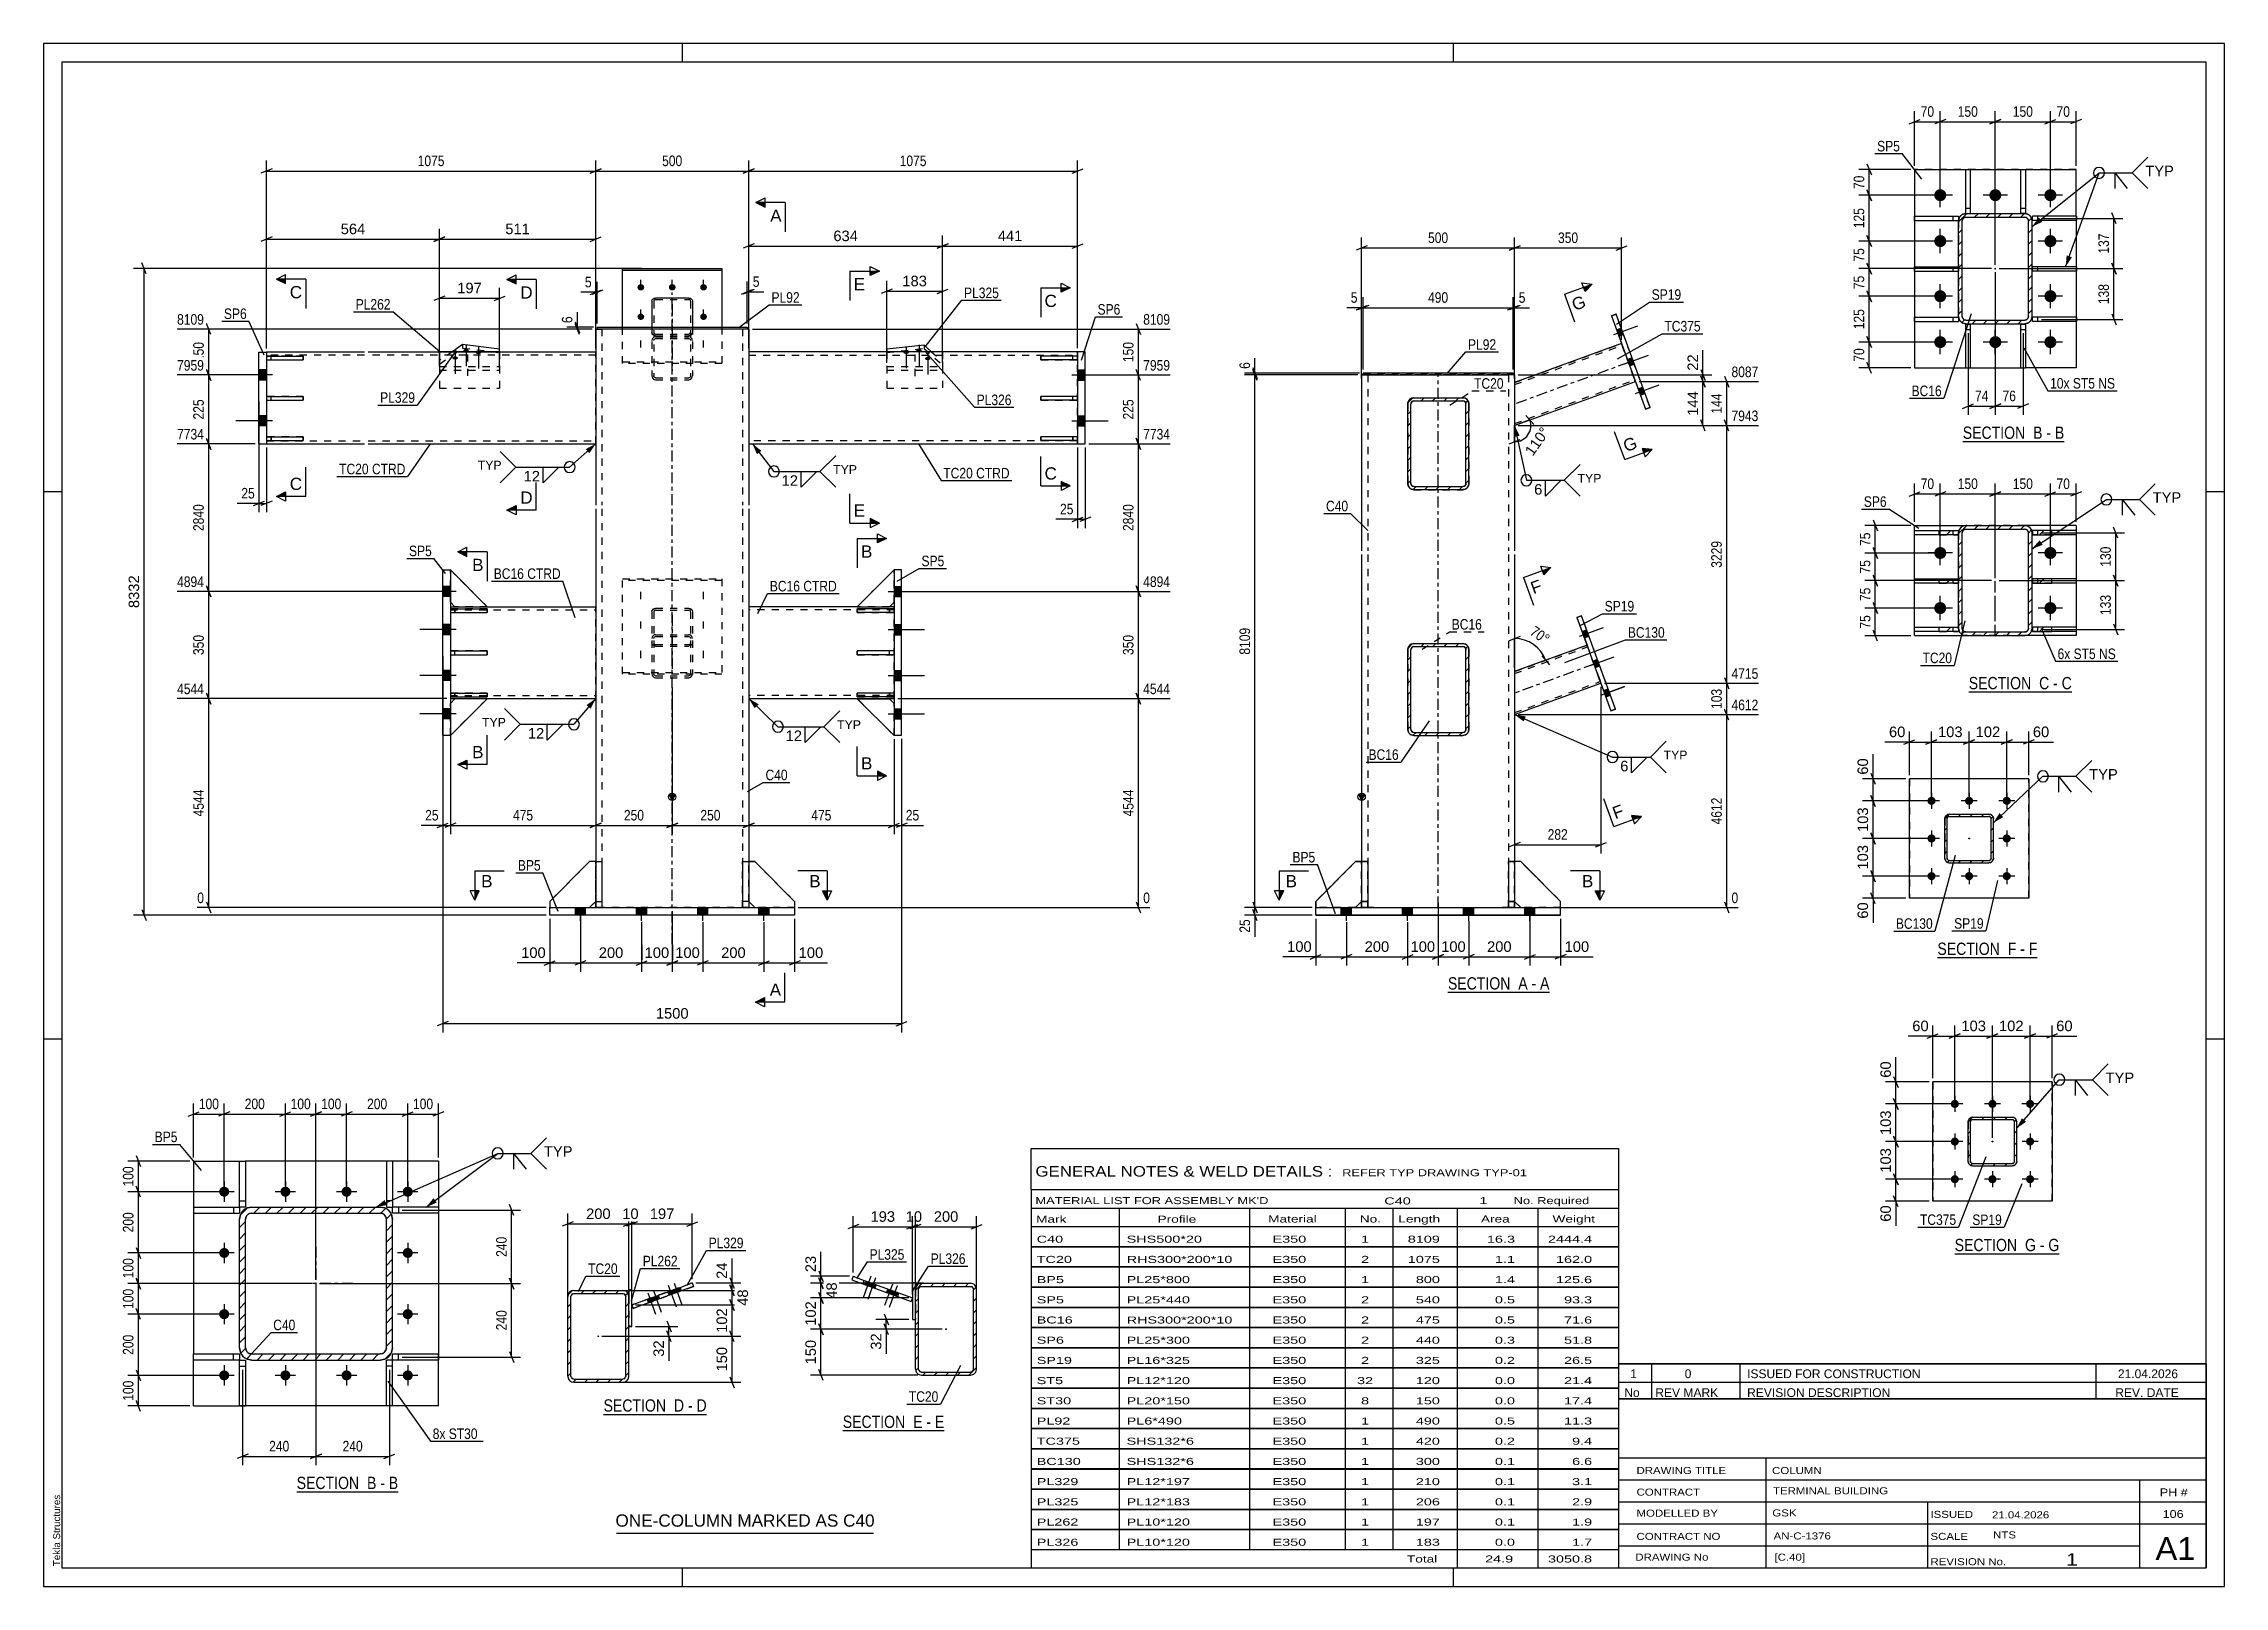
# Paper-space layout 'Layout1' of a CAD drawing. Header units: millimetres. Extents: x 0 to 594, y 0 to 420.
# The model-space entities are those that its viewports show. They can reach past a viewport. Long polylines and large blocks are cut down to what shows.
import ezdxf

# ---------------------------------------------------------------- set-up
doc = ezdxf.new("R2010")
doc.units = ezdxf.units.MM
doc.linetypes.add('DXK_LINE_DOT2', pattern=[3.9198, 1.9599, -1.9599])
doc.linetypes.add('DXK_LINE_DOT3', pattern=[5.9187, 2.979, -0.9799, 0.9799, -0.9799])
doc.layers.add('Viewport layer', color=7, linetype='Continuous', plot=False)
doc.styles.add('Arial', font='ARIAL.TTF', dxfattribs={"height": 0.2})
doc.styles.add('Arial Narrow', font='ARIALN.TTF', dxfattribs={"height": 0.2})

# ---------------------------------------------------------------- blocks, each defined once
blk = doc.blocks.new('Unknown-284928297-18 - 1454')
at = {"color": 6, "linetype": 'Continuous'}
blk.add_line((344.7, -13.66), (371.92, -13.66), dxfattribs=at)
at = {"color": 0, "linetype": 'Continuous'}
blk.add_wipeout([(362.81, -12.91), (362.81, -9.41), (344.7, -9.41), (344.7, -12.91)], dxfattribs=at)
blk.add_wipeout([(366.2, -12.91), (366.2, -9.41), (363.86, -9.41), (363.86, -12.91)], dxfattribs=at)
at = {"color": 7, "linetype": 'Continuous', "style": 'Arial Narrow'}
blk.add_text('SECTION ', height=3.34, dxfattribs=at).set_placement((344.7, -12.91))
at = {"color": 0, "linetype": 'Continuous'}
blk.add_wipeout([(368.53, -12.91), (368.53, -9.41), (367.25, -9.41), (367.25, -12.91)], dxfattribs=at)
at = {"color": 7, "linetype": 'Continuous', "style": 'Arial Narrow'}
blk.add_text('F', height=3.34, dxfattribs=at).set_placement((363.86, -12.91))
at = {"color": 0, "linetype": 'Continuous'}
blk.add_wipeout([(371.92, -12.91), (371.92, -9.41), (369.58, -9.41), (369.58, -12.91)], dxfattribs=at)
at = {"color": 7, "linetype": 'Continuous', "style": 'Arial Narrow'}
for s, p in [('-', (367.25, -12.91)), ('F', (369.58, -12.91))]:
    blk.add_text(s, height=3.34, dxfattribs=at).set_placement(p)
blk = doc.blocks.new('Unknown-284928297-1134')
at = {"color": 5, "linetype": 'Continuous'}
for p, q in [((422.87, 235.18), (-171.13, 235.18)), ((-171.13, 235.18), (-171.13, -184.82)), ((2.87, 230.18), (2.87, 235.18)), ((212.87, 230.18), (212.87, 235.18)), ((422.87, -184.82), (422.87, 235.18)), ((417.87, 230.18), (-166.13, 230.18)), ((-166.13, 230.18), (-166.13, -179.82)), ((417.87, -179.82), (417.87, 230.18)), ((-166.13, 113.18), (-171.13, 113.18)), ((422.87, 113.18), (417.87, 113.18)), ((-166.13, -35.82), (-171.13, -35.82)), ((422.87, -35.82), (417.87, -35.82)), ((-166.13, -179.82), (417.87, -179.82)), ((2.87, -184.82), (2.87, -179.82)), ((212.87, -184.82), (212.87, -179.82)), ((-171.13, -184.82), (422.87, -184.82))]:
    blk.add_line(p, q, dxfattribs=at)
at = {"color": 174, "linetype": 'Continuous', "style": 'Arial'}
blk.add_text('Tekla Structures', height=1.9102, rotation=90, dxfattribs=at).set_placement((-166.63, -179.32))
blk = doc.blocks.new('Unknown-284928297-11 - 3780')
at = {"color": 6, "linetype": 'Continuous'}
blk.add_line((-102.2, -159.08), (-74.55, -159.08), dxfattribs=at)
at = {"color": 0, "linetype": 'Continuous'}
blk.add_wipeout([(-84.09, -158.33), (-84.09, -154.83), (-102.2, -154.83), (-102.2, -158.33)], dxfattribs=at)
blk.add_wipeout([(-80.48, -158.33), (-80.48, -154.83), (-83.04, -154.83), (-83.04, -158.33)], dxfattribs=at)
at = {"color": 7, "linetype": 'Continuous', "style": 'Arial Narrow'}
blk.add_text('SECTION ', height=3.34, dxfattribs=at).set_placement((-102.2, -158.33))
at = {"color": 0, "linetype": 'Continuous'}
blk.add_wipeout([(-78.16, -158.33), (-78.16, -154.83), (-79.43, -154.83), (-79.43, -158.33)], dxfattribs=at)
at = {"color": 7, "linetype": 'Continuous', "style": 'Arial Narrow'}
blk.add_text('B', height=3.34, dxfattribs=at).set_placement((-83.04, -158.33))
at = {"color": 0, "linetype": 'Continuous'}
blk.add_wipeout([(-74.55, -158.33), (-74.55, -154.83), (-77.11, -154.83), (-77.11, -158.33)], dxfattribs=at)
at = {"color": 7, "linetype": 'Continuous', "style": 'Arial Narrow'}
for s, p in [('-', (-79.43, -158.33)), ('B', (-77.11, -158.33))]:
    blk.add_text(s, height=3.34, dxfattribs=at).set_placement(p)
blk = doc.blocks.new('Unknown-284928297-13 - 1659')
at = {"color": 6, "linetype": 'Continuous'}
blk.add_line((-18.6, -137.99), (9.47, -137.99), dxfattribs=at)
at = {"color": 0, "linetype": 'Continuous'}
blk.add_wipeout([(-0.5, -137.24), (-0.5, -133.74), (-18.6, -133.74), (-18.6, -137.24)], dxfattribs=at)
blk.add_wipeout([(3.32, -137.24), (3.32, -133.74), (0.55, -133.74), (0.55, -137.24)], dxfattribs=at)
at = {"color": 7, "linetype": 'Continuous', "style": 'Arial Narrow'}
blk.add_text('SECTION ', height=3.34, dxfattribs=at).set_placement((-18.6, -137.24))
at = {"color": 0, "linetype": 'Continuous'}
blk.add_wipeout([(5.65, -137.24), (5.65, -133.74), (4.37, -133.74), (4.37, -137.24)], dxfattribs=at)
at = {"color": 7, "linetype": 'Continuous', "style": 'Arial Narrow'}
blk.add_text('D', height=3.34, dxfattribs=at).set_placement((0.55, -137.24))
at = {"color": 0, "linetype": 'Continuous'}
blk.add_wipeout([(9.47, -137.24), (9.47, -133.74), (6.7, -133.74), (6.7, -137.24)], dxfattribs=at)
at = {"color": 7, "linetype": 'Continuous', "style": 'Arial Narrow'}
for s, p in [('-', (4.37, -137.24)), ('D', (6.7, -137.24))]:
    blk.add_text(s, height=3.34, dxfattribs=at).set_placement(p)
blk = doc.blocks.new('Unknown-284928297-14 - 2183')
at = {"color": 6, "linetype": 'Continuous'}
blk.add_line((351.61, 126.84), (379.25, 126.84), dxfattribs=at)
at = {"color": 0, "linetype": 'Continuous'}
blk.add_wipeout([(369.71, 127.59), (369.71, 131.09), (351.61, 131.09), (351.61, 127.59)], dxfattribs=at)
blk.add_wipeout([(373.32, 127.59), (373.32, 131.09), (370.76, 131.09), (370.76, 127.59)], dxfattribs=at)
at = {"color": 7, "linetype": 'Continuous', "style": 'Arial Narrow'}
blk.add_text('SECTION ', height=3.34, dxfattribs=at).set_placement((351.61, 127.59))
at = {"color": 0, "linetype": 'Continuous'}
blk.add_wipeout([(375.65, 127.59), (375.65, 131.09), (374.37, 131.09), (374.37, 127.59)], dxfattribs=at)
at = {"color": 7, "linetype": 'Continuous', "style": 'Arial Narrow'}
blk.add_text('B', height=3.34, dxfattribs=at).set_placement((370.76, 127.59))
at = {"color": 0, "linetype": 'Continuous'}
blk.add_wipeout([(379.25, 127.59), (379.25, 131.09), (376.7, 131.09), (376.7, 127.59)], dxfattribs=at)
at = {"color": 7, "linetype": 'Continuous', "style": 'Arial Narrow'}
for s, p in [('B', (376.7, 127.59)), ('-', (374.37, 127.59))]:
    blk.add_text(s, height=3.34, dxfattribs=at).set_placement(p)
blk = doc.blocks.new('Unknown-284928297-15 - 1880')
at = {"color": 6, "linetype": 'Continuous'}
blk.add_line((353.24, 58.67), (381.31, 58.67), dxfattribs=at)
at = {"color": 0, "linetype": 'Continuous'}
blk.add_wipeout([(371.35, 59.42), (371.35, 62.92), (353.24, 62.92), (353.24, 59.42)], dxfattribs=at)
blk.add_wipeout([(375.17, 59.42), (375.17, 62.92), (372.4, 62.92), (372.4, 59.42)], dxfattribs=at)
at = {"color": 7, "linetype": 'Continuous', "style": 'Arial Narrow'}
blk.add_text('SECTION ', height=3.34, dxfattribs=at).set_placement((353.24, 59.42))
at = {"color": 0, "linetype": 'Continuous'}
blk.add_wipeout([(377.5, 59.42), (377.5, 62.92), (376.22, 62.92), (376.22, 59.42)], dxfattribs=at)
at = {"color": 7, "linetype": 'Continuous', "style": 'Arial Narrow'}
blk.add_text('C', height=3.34, dxfattribs=at).set_placement((372.4, 59.42))
at = {"color": 0, "linetype": 'Continuous'}
blk.add_wipeout([(381.31, 59.42), (381.31, 62.92), (378.55, 62.92), (378.55, 59.42)], dxfattribs=at)
at = {"color": 7, "linetype": 'Continuous', "style": 'Arial Narrow'}
for s, p in [('-', (376.22, 59.42)), ('C', (378.55, 59.42))]:
    blk.add_text(s, height=3.34, dxfattribs=at).set_placement(p)
blk = doc.blocks.new('Unknown-284928297-16 - 3590')
at = {"color": 6, "linetype": 'Continuous'}
blk.add_line((46.54, -142.43), (74.19, -142.43), dxfattribs=at)
at = {"color": 0, "linetype": 'Continuous'}
blk.add_wipeout([(64.65, -141.68), (64.65, -138.18), (46.54, -138.18), (46.54, -141.68)], dxfattribs=at)
blk.add_wipeout([(68.26, -141.68), (68.26, -138.18), (65.7, -138.18), (65.7, -141.68)], dxfattribs=at)
at = {"color": 7, "linetype": 'Continuous', "style": 'Arial Narrow'}
blk.add_text('SECTION ', height=3.34, dxfattribs=at).set_placement((46.54, -141.68))
at = {"color": 0, "linetype": 'Continuous'}
blk.add_wipeout([(70.58, -141.68), (70.58, -138.18), (69.31, -138.18), (69.31, -141.68)], dxfattribs=at)
at = {"color": 7, "linetype": 'Continuous', "style": 'Arial Narrow'}
blk.add_text('E', height=3.34, dxfattribs=at).set_placement((65.7, -141.68))
at = {"color": 0, "linetype": 'Continuous'}
blk.add_wipeout([(74.19, -141.68), (74.19, -138.18), (71.63, -138.18), (71.63, -141.68)], dxfattribs=at)
at = {"color": 7, "linetype": 'Continuous', "style": 'Arial Narrow'}
for s, p in [('-', (69.31, -141.68)), ('E', (71.63, -141.68))]:
    blk.add_text(s, height=3.34, dxfattribs=at).set_placement(p)
blk = doc.blocks.new('Unknown-284928297-17 - 2602')
at = {"color": 6, "linetype": 'Continuous'}
blk.add_line((211.38, -23.08), (239.03, -23.08), dxfattribs=at)
at = {"color": 0, "linetype": 'Continuous'}
blk.add_wipeout([(229.49, -22.33), (229.49, -18.83), (211.38, -18.83), (211.38, -22.33)], dxfattribs=at)
blk.add_wipeout([(233.09, -22.33), (233.09, -18.83), (230.54, -18.83), (230.54, -22.33)], dxfattribs=at)
at = {"color": 7, "linetype": 'Continuous', "style": 'Arial Narrow'}
blk.add_text('SECTION ', height=3.34, dxfattribs=at).set_placement((211.38, -22.33))
at = {"color": 0, "linetype": 'Continuous'}
blk.add_wipeout([(235.42, -22.33), (235.42, -18.83), (234.14, -18.83), (234.14, -22.33)], dxfattribs=at)
at = {"color": 7, "linetype": 'Continuous', "style": 'Arial Narrow'}
blk.add_text('A', height=3.34, dxfattribs=at).set_placement((230.54, -22.33))
at = {"color": 0, "linetype": 'Continuous'}
blk.add_wipeout([(239.03, -22.33), (239.03, -18.83), (236.47, -18.83), (236.47, -22.33)], dxfattribs=at)
at = {"color": 7, "linetype": 'Continuous', "style": 'Arial Narrow'}
for s, p in [('-', (234.14, -22.33)), ('A', (236.47, -22.33))]:
    blk.add_text(s, height=3.34, dxfattribs=at).set_placement(p)
blk = doc.blocks.new('Unknown-284928297-19 - 1248')
at = {"color": 6, "linetype": 'Continuous'}
blk.add_line((349.41, -94.3), (377.91, -94.3), dxfattribs=at)
at = {"color": 0, "linetype": 'Continuous'}
blk.add_wipeout([(367.52, -93.55), (367.52, -90.05), (349.41, -90.05), (349.41, -93.55)], dxfattribs=at)
blk.add_wipeout([(371.55, -93.55), (371.55, -90.05), (368.57, -90.05), (368.57, -93.55)], dxfattribs=at)
at = {"color": 7, "linetype": 'Continuous', "style": 'Arial Narrow'}
blk.add_text('SECTION ', height=3.34, dxfattribs=at).set_placement((349.41, -93.55))
at = {"color": 0, "linetype": 'Continuous'}
blk.add_wipeout([(373.87, -93.55), (373.87, -90.05), (372.6, -90.05), (372.6, -93.55)], dxfattribs=at)
at = {"color": 7, "linetype": 'Continuous', "style": 'Arial Narrow'}
blk.add_text('G', height=3.34, dxfattribs=at).set_placement((368.57, -93.55))
at = {"color": 0, "linetype": 'Continuous'}
blk.add_wipeout([(377.91, -93.55), (377.91, -90.05), (374.92, -90.05), (374.92, -93.55)], dxfattribs=at)
at = {"color": 7, "linetype": 'Continuous', "style": 'Arial Narrow'}
for s, p in [('-', (372.6, -93.55)), ('G', (374.92, -93.55))]:
    blk.add_text(s, height=3.34, dxfattribs=at).set_placement(p)
blk = doc.blocks.new('Bolt-284928297-1534 - 1454')
at = {"linetype": 'Continuous'}
for points in [[(342.34, 29.84), (342.52, 29.98), (342.73, 30.07), (342.96, 30.13), (343.18, 30.13), (343.41, 30.09), (343.62, 30), (343.81, 29.87), (343.97, 29.7), (344.09, 29.5), (344.16, 29.28), (344.19, 29.06), (344.17, 28.83), (344.11, 28.61), (343.99, 28.41), (343.84, 28.23), (343.66, 28.09), (343.45, 28), (343.23, 27.94), (343, 27.94), (342.77, 27.98), (342.56, 28.07), (342.37, 28.2), (342.22, 28.37), (342.1, 28.57), (342.02, 28.78), (341.99, 29.01), (342.01, 29.24), (342.08, 29.46), (342.19, 29.66)], [(352.59, 29.84), (352.77, 29.98), (352.98, 30.08), (353.21, 30.13), (353.43, 30.13), (353.66, 30.09), (353.87, 30), (354.06, 29.87), (354.22, 29.7), (354.34, 29.5), (354.41, 29.29), (354.44, 29.06), (354.42, 28.83), (354.36, 28.61), (354.24, 28.41), (354.09, 28.23), (353.91, 28.09), (353.7, 28), (353.48, 27.94), (353.25, 27.94), (353.02, 27.98), (352.81, 28.07), (352.62, 28.2), (352.47, 28.37), (352.35, 28.57), (352.27, 28.79), (352.24, 29.01), (352.26, 29.24), (352.33, 29.46), (352.44, 29.66)], [(362.84, 29.84), (363.02, 29.98), (363.23, 30.08), (363.46, 30.13), (363.68, 30.13), (363.91, 30.09), (364.12, 30), (364.31, 29.87), (364.47, 29.7), (364.59, 29.51), (364.66, 29.29), (364.69, 29.06), (364.67, 28.83), (364.61, 28.61), (364.49, 28.41), (364.34, 28.24), (364.16, 28.1), (363.95, 28), (363.73, 27.95), (363.5, 27.94), (363.27, 27.99), (363.06, 28.07), (362.87, 28.21), (362.72, 28.37), (362.6, 28.57), (362.52, 28.79), (362.49, 29.02), (362.51, 29.24), (362.58, 29.47), (362.69, 29.67)], [(342.34, 19.59), (342.52, 19.73), (342.73, 19.82), (342.96, 19.88), (343.19, 19.88), (343.41, 19.84), (343.62, 19.75), (343.81, 19.62), (343.97, 19.45), (344.09, 19.25), (344.16, 19.03), (344.19, 18.81), (344.17, 18.58), (344.11, 18.36), (344, 18.16), (343.85, 17.98), (343.66, 17.84), (343.45, 17.75), (343.23, 17.69), (343, 17.69), (342.77, 17.73), (342.56, 17.82), (342.37, 17.95), (342.22, 18.12), (342.1, 18.32), (342.02, 18.53), (341.99, 18.76), (342.01, 18.99), (342.08, 19.21), (342.19, 19.41)], [(362.84, 19.59), (363.02, 19.73), (363.23, 19.83), (363.46, 19.88), (363.69, 19.88), (363.91, 19.84), (364.12, 19.75), (364.31, 19.62), (364.47, 19.45), (364.59, 19.26), (364.66, 19.04), (364.69, 18.81), (364.67, 18.58), (364.61, 18.36), (364.5, 18.16), (364.35, 17.99), (364.16, 17.85), (363.95, 17.75), (363.73, 17.7), (363.5, 17.69), (363.27, 17.74), (363.06, 17.82), (362.87, 17.96), (362.72, 18.12), (362.6, 18.32), (362.52, 18.54), (362.49, 18.77), (362.51, 18.99), (362.58, 19.22), (362.69, 19.42)], [(342.34, 9.34), (342.53, 9.48), (342.73, 9.57), (342.96, 9.63), (343.19, 9.63), (343.41, 9.59), (343.63, 9.5), (343.81, 9.37), (343.97, 9.2), (344.09, 9), (344.17, 8.78), (344.2, 8.56), (344.18, 8.33), (344.11, 8.11), (344, 7.91), (343.85, 7.73), (343.66, 7.59), (343.46, 7.5), (343.23, 7.44), (343, 7.44), (342.78, 7.48), (342.56, 7.57), (342.38, 7.7), (342.22, 7.87), (342.1, 8.07), (342.02, 8.28), (342, 8.51), (342.02, 8.74), (342.08, 8.96), (342.19, 9.16)], [(352.59, 9.34), (352.78, 9.48), (352.98, 9.58), (353.21, 9.63), (353.44, 9.63), (353.66, 9.59), (353.88, 9.5), (354.06, 9.37), (354.22, 9.2), (354.34, 9), (354.42, 8.79), (354.45, 8.56), (354.43, 8.33), (354.36, 8.11), (354.25, 7.91), (354.1, 7.73), (353.91, 7.59), (353.71, 7.5), (353.48, 7.44), (353.25, 7.44), (353.03, 7.48), (352.81, 7.57), (352.63, 7.7), (352.47, 7.87), (352.35, 8.07), (352.27, 8.29), (352.25, 8.51), (352.27, 8.74), (352.33, 8.96), (352.44, 9.16)], [(362.84, 9.34), (363.03, 9.48), (363.23, 9.58), (363.46, 9.63), (363.69, 9.63), (363.91, 9.59), (364.13, 9.5), (364.31, 9.37), (364.47, 9.2), (364.59, 9.01), (364.67, 8.79), (364.7, 8.56), (364.68, 8.33), (364.61, 8.11), (364.5, 7.91), (364.35, 7.74), (364.16, 7.6), (363.96, 7.5), (363.73, 7.45), (363.5, 7.44), (363.28, 7.49), (363.06, 7.57), (362.88, 7.71), (362.72, 7.87), (362.6, 8.07), (362.52, 8.29), (362.5, 8.52), (362.52, 8.74), (362.58, 8.97), (362.69, 9.17)]]:
    blk.add_hatch(color=1, dxfattribs=at).paths.add_polyline_path(points)
at = {"color": 1, "linetype": 'Continuous'}
for p, q in [((343.09, 31.23), (343.09, 26.83)), ((353.34, 31.24), (353.34, 26.84)), ((363.59, 31.24), (363.59, 26.84)), ((345.29, 29.03), (340.89, 29.03)), ((355.54, 29.04), (351.14, 29.04)), ((365.79, 29.04), (361.39, 29.04)), ((345.29, 18.78), (340.89, 18.78)), ((343.09, 20.98), (343.09, 16.58)), ((365.79, 18.79), (361.39, 18.79)), ((363.59, 20.99), (363.59, 16.59)), ((345.3, 8.53), (340.9, 8.53)), ((343.1, 10.73), (343.1, 6.33)), ((355.55, 8.54), (351.15, 8.54)), ((353.35, 10.74), (353.35, 6.34)), ((365.8, 8.54), (361.4, 8.54)), ((363.6, 10.74), (363.6, 6.34))]:
    blk.add_line(p, q, dxfattribs=at)
blk = doc.blocks.new('Part-284928297-1482 - 1454')
at = {"linetype": 'Continuous'}
h = blk.add_hatch(dxfattribs=at)
h.set_pattern_fill('', scale=0.7, style=0, pattern_type=0)
h.set_pattern_definition([(45, (347.9431, 25.3847), (-1.57154, 1.57154), [])])
h.paths.add_polyline_path([(358.74, 25.39), (347.94, 25.38), (347.48, 25.29), (347.09, 25.03), (346.83, 24.64), (346.74, 24.18), (346.75, 13.38), (346.84, 12.93), (347.1, 12.54), (347.49, 12.28), (347.95, 12.18), (358.75, 12.19), (359.2, 12.28), (359.59, 12.54), (359.85, 12.93), (359.95, 13.39), (359.94, 24.19), (359.85, 24.65), (359.59, 25.04), (359.2, 25.3)])
h.paths.add_polyline_path([(359.3, 24.42), (359.34, 24.19), (359.35, 13.39), (359.3, 13.16), (359.17, 12.96), (358.97, 12.83), (358.75, 12.79), (347.95, 12.78), (347.72, 12.83), (347.52, 12.96), (347.39, 13.15), (347.35, 13.38), (347.34, 24.18), (347.39, 24.41), (347.52, 24.61), (347.71, 24.74), (347.94, 24.78), (358.74, 24.79), (358.97, 24.74), (359.17, 24.61)])
blk.add_hatch(color=246, dxfattribs=at).paths.add_polyline_path([(353.34, 18.69, -1), (353.34, 18.89, -1)])
at = {"color": 7, "linetype": 'DXK_LINE_DOT2'}
for p, q in [((346.74, 24.19), (346.83, 24.64)), ((346.74, 24.19), (346.74, 13.39)), ((346.83, 24.64), (346.83, 24.64)), ((347.39, 24.41), (347.34, 24.19)), ((347.34, 13.39), (347.34, 24.19)), ((347.52, 24.61), (347.39, 24.41)), ((347.48, 25.29), (347.94, 25.38)), ((347.71, 24.74), (347.52, 24.61)), ((347.94, 24.79), (347.71, 24.74)), ((347.94, 25.39), (358.74, 25.39)), ((347.94, 25.38), (347.94, 25.39)), ((347.94, 24.79), (358.74, 24.79)), ((358.74, 25.39), (359.2, 25.3)), ((358.97, 24.74), (358.74, 24.79)), ((359.17, 24.61), (358.97, 24.74)), ((359.3, 24.42), (359.17, 24.61)), ((359.34, 24.19), (359.3, 24.42)), ((359.34, 13.39), (359.34, 24.19)), ((359.85, 24.65), (359.94, 24.19)), ((359.94, 13.39), (359.94, 24.19)), ((346.84, 12.93), (346.74, 13.39)), ((347.34, 13.39), (347.39, 13.16)), ((347.39, 13.16), (347.52, 12.96)), ((347.94, 12.19), (347.49, 12.28)), ((347.52, 12.96), (347.72, 12.83)), ((347.72, 12.83), (347.94, 12.79)), ((347.94, 12.79), (358.74, 12.79)), ((347.94, 12.19), (358.74, 12.19)), ((358.74, 12.79), (358.97, 12.83)), ((359.2, 12.28), (358.74, 12.19)), ((358.97, 12.83), (359.17, 12.96)), ((359.17, 12.96), (359.3, 13.16)), ((359.3, 13.16), (359.34, 13.39)), ((359.94, 13.39), (359.85, 12.93))]:
    blk.add_line(p, q, dxfattribs=at)
at = {"color": 2, "linetype": 'Continuous'}
for p, q in [((346.83, 24.64), (346.74, 24.18)), ((346.74, 24.18), (346.74, 24.19)), ((346.75, 13.38), (346.74, 24.18)), ((347.34, 24.18), (347.39, 24.41)), ((347.34, 24.18), (347.34, 24.19)), ((347.35, 13.38), (347.34, 24.18)), ((347.39, 24.41), (347.52, 24.61)), ((347.94, 25.38), (347.48, 25.29)), ((347.52, 24.61), (347.71, 24.74)), ((347.71, 24.74), (347.94, 24.78)), ((347.94, 25.38), (347.94, 25.39)), ((347.94, 25.38), (358.74, 25.39)), ((347.94, 24.78), (347.94, 24.79)), ((347.94, 24.78), (358.74, 24.79)), ((358.74, 25.39), (358.74, 25.39)), ((359.2, 25.3), (358.74, 25.39)), ((358.74, 24.79), (358.74, 24.79)), ((358.74, 24.79), (358.97, 24.74)), ((358.97, 24.74), (359.17, 24.61)), ((359.17, 24.61), (359.3, 24.42)), ((359.3, 24.42), (359.34, 24.19)), ((359.34, 24.19), (359.34, 24.19)), ((359.35, 13.39), (359.34, 24.19)), ((359.94, 24.19), (359.85, 24.65)), ((359.94, 24.19), (359.94, 24.19)), ((359.95, 13.39), (359.94, 24.19)), ((346.75, 13.38), (346.74, 13.39)), ((346.75, 13.38), (346.84, 12.93)), ((347.35, 13.38), (347.34, 13.39)), ((347.39, 13.15), (347.35, 13.38)), ((347.52, 12.96), (347.39, 13.15)), ((347.49, 12.28), (347.95, 12.18)), ((347.72, 12.83), (347.52, 12.96)), ((347.95, 12.78), (347.72, 12.83)), ((347.95, 12.78), (347.94, 12.79)), ((347.95, 12.18), (347.94, 12.19)), ((347.95, 12.78), (358.75, 12.79)), ((347.95, 12.18), (358.75, 12.19)), ((358.75, 12.79), (358.74, 12.79)), ((358.75, 12.19), (358.74, 12.19)), ((358.97, 12.83), (358.75, 12.79)), ((358.75, 12.19), (359.2, 12.28)), ((359.17, 12.96), (358.97, 12.83)), ((359.3, 13.16), (359.17, 12.96)), ((359.35, 13.39), (359.3, 13.16)), ((359.35, 13.39), (359.34, 13.39)), ((359.85, 12.93), (359.95, 13.39)), ((359.95, 13.39), (359.94, 13.39))]:
    blk.add_line(p, q, dxfattribs=at)
at = {"color": 7, "linetype": 'DXK_LINE_DOT3'}
blk.add_line((353.34, 18.79), (353.34, 18.79), dxfattribs=at)
at = {"color": 246, "linetype": 'DXK_LINE_DOT2'}
blk.add_line((353.34, 18.79), (353.34, 18.79), dxfattribs=at)
at = {"color": 246, "linetype": 'Continuous'}
blk.add_circle((353.34, 18.79), 0.1, dxfattribs=at)
at = {"color": 2, "linetype": 'Continuous'}
for centre, start, end in [((347.94, 24.18), 112.50991, 157.50991), ((358.74, 24.19), 22.50991, 67.50991), ((347.95, 13.38), 202.50991, 247.50991), ((358.75, 13.39), 292.50991, 337.50991)]:
    blk.add_arc(centre, 1.2, start, end, dxfattribs=at)
at = {"color": 7, "linetype": 'DXK_LINE_DOT2'}
for centre, start, end in [((358.74, 24.19), 22.50991, 67.50991), ((347.94, 13.39), 202.50991, 247.50991), ((358.74, 13.39), 292.50991, 337.50991)]:
    blk.add_arc(centre, 1.2, start, end, dxfattribs=at)
blk = doc.blocks.new('Part-284928297-1487 - 1454')
at = {"color": 2, "linetype": 'Continuous'}
for p, q in [((369.59, 35.04), (337.09, 35.03)), ((337.09, 35.03), (337.09, 35.03)), ((337.1, 2.53), (337.09, 35.03)), ((369.59, 35.04), (369.59, 35.04)), ((369.59, 35.04), (369.6, 2.54)), ((369.6, 2.54), (337.1, 2.53)), ((337.1, 2.53), (337.1, 2.53)), ((369.6, 2.54), (369.6, 2.54))]:
    blk.add_line(p, q, dxfattribs=at)
at = {"color": 7, "linetype": 'DXK_LINE_DOT2'}
for p, q in [((369.59, 35.04), (337.09, 35.03)), ((337.09, 35.03), (337.1, 2.53)), ((369.6, 2.54), (369.59, 35.04)), ((369.6, 2.54), (337.1, 2.53))]:
    blk.add_line(p, q, dxfattribs=at)
blk = doc.blocks.new('Part-284928297-3873 - 3780')
at = {"color": 2, "linetype": 'Continuous'}
for p, q in [((-130.28, -123.21), (-130.28, -121.55)), ((-130.28, -121.55), (-117.78, -121.55)), ((-117.78, -123.21), (-130.28, -123.21)), ((-119.45, -123.21), (-119.45, -121.55)), ((-117.78, -121.55), (-117.78, -123.21))]:
    blk.add_line(p, q, dxfattribs=at)
blk = doc.blocks.new('Part-284928297-3806 - 3780')
at = {"linetype": 'Continuous'}
h = blk.add_hatch(dxfattribs=at)
h.set_pattern_fill('', scale=0.7, style=0, pattern_type=0)
h.set_pattern_definition([(45, (-78.1704, -122.958), (-1.571545, 1.571545), [])])
h.paths.add_polyline_path([(-79.45, -123.21), (-78.17, -122.96), (-77.09, -122.24), (-76.37, -121.15), (-76.11, -119.88), (-76.11, -84.88), (-76.37, -83.6), (-77.09, -82.52), (-78.17, -81.8), (-79.45, -81.55), (-114.45, -81.55), (-115.72, -81.8), (-116.8, -82.52), (-117.53, -83.6), (-117.78, -84.88), (-117.78, -119.88), (-117.53, -121.15), (-116.8, -122.24), (-115.72, -122.96), (-114.45, -123.21)])
h.paths.add_polyline_path([(-115.08, -121.42), (-115.62, -121.06), (-115.99, -120.52), (-116.11, -119.88), (-116.11, -84.88), (-115.99, -84.24), (-115.62, -83.7), (-115.08, -83.34), (-114.45, -83.21), (-79.45, -83.21), (-78.81, -83.34), (-78.27, -83.7), (-77.91, -84.24), (-77.78, -84.88), (-77.78, -119.88), (-77.91, -120.52), (-78.27, -121.06), (-78.81, -121.42), (-79.45, -121.55), (-114.45, -121.55)])
at = {"color": 7, "linetype": 'DXK_LINE_DOT2'}
for p, q in [((-115.72, -81.8), (-114.45, -81.55)), ((-114.45, -81.55), (-79.45, -81.55)), ((-79.45, -81.55), (-78.17, -81.8)), ((-117.78, -84.88), (-117.53, -83.6)), ((-117.78, -119.88), (-117.78, -84.88)), ((-115.99, -84.24), (-116.11, -84.88)), ((-116.11, -119.88), (-116.11, -84.88)), ((-114.45, -83.21), (-115.08, -83.34)), ((-114.45, -83.21), (-79.45, -83.21)), ((-78.81, -83.34), (-79.45, -83.21)), ((-77.78, -84.88), (-77.91, -84.24)), ((-77.78, -119.88), (-77.78, -84.88)), ((-76.37, -83.6), (-76.11, -84.88)), ((-76.11, -119.88), (-76.11, -84.88)), ((-117.53, -121.15), (-117.78, -119.88)), ((-116.11, -119.88), (-115.99, -120.52)), ((-114.45, -123.21), (-115.72, -122.96)), ((-115.08, -121.42), (-114.45, -121.55)), ((-114.45, -121.55), (-79.45, -121.55)), ((-114.45, -123.21), (-79.45, -123.21)), ((-79.45, -121.55), (-78.81, -121.42)), ((-78.17, -122.96), (-79.45, -123.21)), ((-77.91, -120.52), (-77.78, -119.88)), ((-76.11, -119.88), (-76.37, -121.15))]:
    blk.add_line(p, q, dxfattribs=at)
at = {"color": 2, "linetype": 'Continuous'}
for p, q in [((-114.45, -81.55), (-115.72, -81.8)), ((-114.45, -81.55), (-79.45, -81.55)), ((-78.17, -81.8), (-79.45, -81.55)), ((-117.53, -83.6), (-117.78, -84.88)), ((-117.78, -119.88), (-117.78, -84.88)), ((-116.11, -84.88), (-115.99, -84.24)), ((-116.11, -119.88), (-116.11, -84.88)), ((-115.08, -83.34), (-114.45, -83.21)), ((-114.45, -83.21), (-79.45, -83.21)), ((-79.45, -83.21), (-78.81, -83.34)), ((-77.91, -84.24), (-77.78, -84.88)), ((-77.78, -119.88), (-77.78, -84.88)), ((-76.11, -84.88), (-76.37, -83.6)), ((-76.11, -119.88), (-76.11, -84.88)), ((-117.78, -119.88), (-117.53, -121.15)), ((-115.99, -120.52), (-116.11, -119.88)), ((-115.72, -122.96), (-114.45, -123.21)), ((-114.45, -121.55), (-115.08, -121.42)), ((-114.45, -121.55), (-79.45, -121.55)), ((-114.45, -123.21), (-79.45, -123.21)), ((-78.81, -121.42), (-79.45, -121.55)), ((-79.45, -123.21), (-78.17, -122.96)), ((-77.78, -119.88), (-77.91, -120.52)), ((-76.37, -121.15), (-76.11, -119.88))]:
    blk.add_line(p, q, dxfattribs=at)
at = {"color": 7, "linetype": 'DXK_LINE_DOT3'}
for p, q in [((-96.95, -92.38), (-96.95, -112.38)), ((-86.95, -102.38), (-106.95, -102.38))]:
    blk.add_line(p, q, dxfattribs=at)
at = {"color": 7, "linetype": 'DXK_LINE_DOT2'}
for centre, radius, start, end in [((-114.45, -84.88), 3.33, 112.5, 157.5), ((-79.45, -84.88), 3.33, 22.5, 67.5), ((-114.45, -84.88), 1.67, 112.5, 157.5), ((-79.45, -84.88), 1.67, 22.5, 67.5), ((-114.45, -119.88), 3.33, 202.5, 247.5), ((-114.45, -119.88), 1.67, 202.5, 247.5), ((-79.45, -119.88), 1.67, 292.5, 337.5), ((-79.45, -119.88), 3.33, 292.5, 337.5)]:
    blk.add_arc(centre, radius, start, end, dxfattribs=at)
at = {"color": 2, "linetype": 'Continuous'}
for centre, radius, start, end in [((-114.45, -84.88), 3.33, 112.5, 157.5), ((-79.45, -84.88), 3.33, 22.5, 67.5), ((-114.45, -84.88), 1.67, 112.5, 157.5), ((-79.45, -84.88), 1.67, 22.5, 67.5), ((-114.45, -119.88), 3.33, 202.5, 247.5), ((-114.45, -119.88), 1.67, 202.5, 247.5), ((-79.45, -119.88), 1.67, 292.5, 337.5), ((-79.45, -119.88), 3.33, 292.5, 337.5)]:
    blk.add_arc(centre, radius, start, end, dxfattribs=at)
blk = doc.blocks.new('Part-284928297-3888 - 3780')
at = {"color": 2, "linetype": 'Continuous'}
for p, q in [((-117.78, -81.55), (-117.78, -69.05)), ((-117.78, -69.05), (-116.11, -69.05)), ((-116.11, -69.05), (-116.11, -81.55)), ((-117.78, -79.88), (-116.11, -79.88)), ((-116.11, -81.55), (-117.78, -81.55))]:
    blk.add_line(p, q, dxfattribs=at)
blk = doc.blocks.new('Bolt-284928297-3807 - 3780')
at = {"linetype": 'Continuous'}
for points in [[(-120.57, -77.38, -1), (-123.32, -77.38, -1)], [(-103.9, -77.38, -1), (-106.65, -77.38, -1)], [(-87.24, -77.38, -1), (-89.99, -77.38, -1)], [(-70.57, -77.38, -1), (-73.32, -77.38, -1)], [(-120.57, -94.05, -1), (-123.32, -94.05, -1)], [(-70.57, -94.05, -1), (-73.32, -94.05, -1)], [(-120.57, -110.71, -1), (-123.32, -110.71, -1)], [(-70.57, -110.71, -1), (-73.32, -110.71, -1)], [(-120.57, -127.38, -1), (-123.32, -127.38, -1)], [(-103.9, -127.38, -1), (-106.65, -127.38, -1)], [(-87.24, -127.38, -1), (-89.99, -127.38, -1)], [(-70.57, -127.38, -1), (-73.32, -127.38, -1)]]:
    blk.add_hatch(color=1, dxfattribs=at).paths.add_polyline_path(points)
at = {"color": 1, "linetype": 'Continuous'}
for p, q in [((-121.95, -74.63), (-121.95, -80.13)), ((-105.28, -74.63), (-105.28, -80.13)), ((-88.61, -74.63), (-88.61, -80.13)), ((-71.95, -74.63), (-71.95, -80.13)), ((-119.2, -77.38), (-124.7, -77.38)), ((-102.53, -77.38), (-108.03, -77.38)), ((-85.86, -77.38), (-91.36, -77.38)), ((-69.2, -77.38), (-74.7, -77.38)), ((-119.2, -94.05), (-124.7, -94.05)), ((-121.95, -91.3), (-121.95, -96.8)), ((-69.2, -94.05), (-74.7, -94.05)), ((-71.95, -91.3), (-71.95, -96.8)), ((-119.2, -110.71), (-124.7, -110.71)), ((-121.95, -107.96), (-121.95, -113.46)), ((-69.2, -110.71), (-74.7, -110.71)), ((-71.95, -107.96), (-71.95, -113.46)), ((-121.95, -124.63), (-121.95, -130.13)), ((-105.28, -124.63), (-105.28, -130.13)), ((-88.61, -124.63), (-88.61, -130.13)), ((-71.95, -124.63), (-71.95, -130.13)), ((-119.2, -127.38), (-124.7, -127.38)), ((-102.53, -127.38), (-108.03, -127.38)), ((-85.86, -127.38), (-91.36, -127.38)), ((-69.2, -127.38), (-74.7, -127.38))]:
    blk.add_line(p, q, dxfattribs=at)
blk = doc.blocks.new('Part-284928297-3878 - 3780')
at = {"color": 2, "linetype": 'Continuous'}
for p, q in [((-117.78, -135.71), (-117.78, -123.21)), ((-117.78, -123.21), (-116.11, -123.21)), ((-116.11, -123.21), (-116.11, -135.71)), ((-117.78, -124.88), (-116.11, -124.88)), ((-116.11, -135.71), (-117.78, -135.71))]:
    blk.add_line(p, q, dxfattribs=at)
blk = doc.blocks.new('Part-284928297-3883 - 3780')
at = {"color": 2, "linetype": 'Continuous'}
for p, q in [((-130.28, -81.55), (-130.28, -83.21)), ((-130.28, -81.55), (-117.78, -81.55)), ((-119.45, -81.55), (-119.45, -83.21)), ((-117.78, -81.55), (-117.78, -83.21)), ((-130.28, -83.21), (-117.78, -83.21))]:
    blk.add_line(p, q, dxfattribs=at)
blk = doc.blocks.new('Part-284928297-3893 - 3780')
at = {"color": 2, "linetype": 'Continuous'}
for p, q in [((-76.11, -123.21), (-76.11, -121.55)), ((-76.11, -121.55), (-63.61, -121.55)), ((-63.61, -123.21), (-76.11, -123.21)), ((-74.45, -123.21), (-74.45, -121.55)), ((-63.61, -121.55), (-63.61, -123.21))]:
    blk.add_line(p, q, dxfattribs=at)
blk = doc.blocks.new('Part-284928297-3898 - 3780')
at = {"color": 2, "linetype": 'Continuous'}
for p, q in [((-77.78, -135.71), (-77.78, -123.21)), ((-76.11, -123.21), (-77.78, -123.21)), ((-76.11, -135.71), (-76.11, -123.21)), ((-76.11, -124.88), (-77.78, -124.88)), ((-76.11, -135.71), (-77.78, -135.71))]:
    blk.add_line(p, q, dxfattribs=at)
blk = doc.blocks.new('Part-284928297-3903 - 3780')
at = {"color": 2, "linetype": 'Continuous'}
for p, q in [((-63.61, -81.55), (-76.11, -81.55)), ((-76.11, -83.21), (-76.11, -81.55)), ((-74.45, -81.55), (-74.45, -83.21)), ((-63.61, -81.55), (-63.61, -83.21)), ((-63.61, -83.21), (-76.11, -83.21))]:
    blk.add_line(p, q, dxfattribs=at)
blk = doc.blocks.new('Part-284928297-3908 - 3780')
at = {"color": 2, "linetype": 'Continuous'}
for p, q in [((-77.78, -69.05), (-77.78, -81.55)), ((-76.11, -69.05), (-77.78, -69.05)), ((-76.11, -69.05), (-76.11, -81.55)), ((-76.11, -79.88), (-77.78, -79.88)), ((-77.78, -81.55), (-76.11, -81.55))]:
    blk.add_line(p, q, dxfattribs=at)
blk = doc.blocks.new('Part-284928297-3913 - 3780')
at = {"color": 2, "linetype": 'Continuous'}
for p, q in [((-130.28, -69.05), (-117.78, -69.05)), ((-130.28, -69.05), (-130.28, -81.55)), ((-77.78, -69.05), (-116.11, -69.05)), ((-63.61, -69.05), (-76.11, -69.05)), ((-63.61, -69.05), (-63.61, -81.55)), ((-130.28, -83.21), (-130.28, -121.55)), ((-63.61, -83.21), (-63.61, -121.55)), ((-130.28, -135.71), (-130.28, -123.21)), ((-63.61, -135.71), (-63.61, -123.21)), ((-130.28, -135.71), (-117.78, -135.71)), ((-77.78, -135.71), (-116.11, -135.71)), ((-63.61, -135.71), (-76.11, -135.71))]:
    blk.add_line(p, q, dxfattribs=at)
at = {"color": 7, "linetype": 'DXK_LINE_DOT2'}
for p, q in [((-117.78, -69.05), (-116.11, -69.05)), ((-76.11, -69.05), (-77.78, -69.05)), ((-130.28, -81.55), (-130.28, -83.21)), ((-63.61, -81.55), (-63.61, -83.21)), ((-130.28, -123.21), (-130.28, -121.55)), ((-63.61, -123.21), (-63.61, -121.55)), ((-117.78, -135.71), (-116.11, -135.71)), ((-76.11, -135.71), (-77.78, -135.71))]:
    blk.add_line(p, q, dxfattribs=at)
blk = doc.blocks.new('Part-284928297-3013 - 2965')
at = {"color": 2, "linetype": 'Continuous'}
for p, q in [((-20.33, 157.97), (20.5, 157.97)), ((-20.33, 157.97), (-20.33, 157.47)), ((-20.33, 157.47), (-18.94, 157.47)), ((20.5, 157.47), (19.1, 157.47)), ((20.5, 157.97), (20.5, 157.47))]:
    blk.add_line(p, q, dxfattribs=at)
at = {"color": 7, "linetype": 'DXK_LINE_DOT2'}
blk.add_line((19.1, 157.47), (-18.94, 157.47), dxfattribs=at)
blk = doc.blocks.new('Part-284928297-2967 - 2965')
at = {"color": 2, "linetype": 'Continuous'}
for p, q in [((-20.75, 12.5), (-20.75, 0)), ((-20.75, 12.5), (-19.08, 12.5)), ((-19.08, 12.5), (-19.08, 0)), ((-20.75, 1.67), (-19.08, 1.67)), ((-20.75, 0), (-19.08, 0))]:
    blk.add_line(p, q, dxfattribs=at)
blk = doc.blocks.new('Bolt-284928297-3141 - 2965')
at = {"linetype": 'Continuous'}
for points in [[(-59.04, 149.17), (-59.19, 149.18), (-59.34, 149.2), (-59.48, 149.25), (-59.59, 149.31), (-59.69, 149.38), (-59.75, 149.47), (-59.78, 149.55), (-59.78, 149.64), (-59.75, 149.73), (-59.69, 149.82), (-59.59, 149.89), (-59.48, 149.95), (-59.34, 150), (-59.19, 150.02), (-59.04, 150.03), (-58.88, 150.02), (-58.73, 150), (-58.6, 149.95), (-58.48, 149.89), (-58.39, 149.82), (-58.32, 149.73), (-58.29, 149.64), (-58.29, 149.55), (-58.32, 149.47), (-58.39, 149.38), (-58.48, 149.31), (-58.6, 149.25), (-58.73, 149.2), (-58.88, 149.18)], [(-56.07, 151.22), (-56.23, 151.23), (-56.37, 151.26), (-56.51, 151.3), (-56.63, 151.36), (-56.72, 151.43), (-56.78, 151.51), (-56.81, 151.6), (-56.81, 151.68), (-56.78, 151.77), (-56.72, 151.85), (-56.63, 151.92), (-56.51, 151.98), (-56.37, 152.02), (-56.23, 152.05), (-56.07, 152.06), (-55.91, 152.05), (-55.76, 152.02), (-55.63, 151.98), (-55.51, 151.92), (-55.42, 151.85), (-55.36, 151.77), (-55.32, 151.68), (-55.32, 151.6), (-55.36, 151.51), (-55.42, 151.43), (-55.51, 151.36), (-55.63, 151.3), (-55.76, 151.26), (-55.91, 151.23)], [(-52.71, 150.65), (-52.87, 150.66), (-53.02, 150.68), (-53.15, 150.73), (-53.27, 150.79), (-53.36, 150.86), (-53.42, 150.94), (-53.46, 151.03), (-53.46, 151.11), (-53.42, 151.2), (-53.36, 151.28), (-53.27, 151.35), (-53.15, 151.41), (-53.02, 151.46), (-52.87, 151.48), (-52.71, 151.49), (-52.56, 151.48), (-52.41, 151.46), (-52.27, 151.41), (-52.15, 151.35), (-52.06, 151.28), (-52, 151.2), (-51.97, 151.11), (-51.97, 151.03), (-52, 150.94), (-52.06, 150.86), (-52.15, 150.79), (-52.27, 150.73), (-52.41, 150.68), (-52.56, 150.66)]]:
    blk.add_hatch(color=1, dxfattribs=at).paths.add_polyline_path(points)
at = {"color": 1, "linetype": 'Continuous'}
for p, q in [((-59.04, 151.17), (-59.04, 145.29)), ((-56.07, 153.21), (-56.07, 147.33)), ((-52.71, 152.64), (-52.71, 146.76))]:
    blk.add_line(p, q, dxfattribs=at)
at = {"color": 1, "linetype": 'DXK_LINE_DOT2'}
blk.add_line((-55.68, 150.59), (-55.68, 144.72), dxfattribs=at)
blk = doc.blocks.new('Part-284928297-3033 - 2965')
at = {"color": 2, "linetype": 'Continuous'}
for p, q in [((-62.42, 46.89), (-62.42, 91.89)), ((-62.42, 91.89), (-60.33, 91.89)), ((-60.33, 91.89), (-60.33, 81.29)), ((-60.33, 80.29), (-60.33, 69.83)), ((-60.33, 68.83), (-60.33, 58.37)), ((-60.33, 57.37), (-60.33, 46.89)), ((-62.42, 46.89), (-60.33, 46.89))]:
    blk.add_line(p, q, dxfattribs=at)
at = {"color": 7, "linetype": 'DXK_LINE_DOT2'}
for p, q in [((-60.33, 81.29), (-60.33, 80.29)), ((-60.33, 69.83), (-60.33, 68.83)), ((-60.33, 58.37), (-60.33, 57.37))]:
    blk.add_line(p, q, dxfattribs=at)
blk = doc.blocks.new('Part-284928297-2969 - 2965')
at = {"color": 2, "linetype": 'Continuous'}
for p, q in [((-22.42, 12.5), (-33.25, 1.67)), ((-20.75, 12.5), (-22.42, 12.5)), ((-33.25, 1.67), (-33.25, 0)), ((-22.42, 0), (-20.75, 1.67))]:
    blk.add_line(p, q, dxfattribs=at)
at = {"color": 7, "linetype": 'DXK_LINE_DOT2'}
for p, q in [((-20.75, 12.5), (-20.75, 1.67)), ((-33.25, 0), (-22.42, 0))]:
    blk.add_line(p, q, dxfattribs=at)
blk = doc.blocks.new('Part-284928297-2974 - 2965')
at = {"color": 2, "linetype": 'Continuous'}
for p, q in [((-33.25, -2.08), (-33.25, 0)), ((-33.25, 0), (33.42, 0)), ((33.42, -2.08), (-33.25, -2.08)), ((33.42, 0), (33.42, -2.08))]:
    blk.add_line(p, q, dxfattribs=at)
blk = doc.blocks.new('Part-284928297-3079 - 2965')
at = {"color": 2, "linetype": 'Continuous'}
for p, q in [((50.5, 81.89), (20.92, 81.89)), ((60.5, 81.89), (59.25, 81.89)), ((20.92, 56.89), (60.5, 56.89))]:
    blk.add_line(p, q, dxfattribs=at)
at = {"color": 7, "linetype": 'DXK_LINE_DOT2'}
for p, q in [((20.92, 81.89), (20.92, 56.89)), ((60.5, 81.06), (20.92, 81.06)), ((59.25, 81.89), (50.5, 81.89)), ((60.5, 56.89), (60.5, 81.89)), ((60.5, 57.72), (20.92, 57.72))]:
    blk.add_line(p, q, dxfattribs=at)
blk = doc.blocks.new('Part-284928297-3038 - 2965')
at = {"color": 2, "linetype": 'Continuous'}
for p, q in [((110.5, 151.23), (110.5, 150.08)), ((112.58, 151.23), (110.5, 151.23)), ((110.5, 149.08), (110.5, 139.12)), ((112.58, 126.23), (112.58, 151.23)), ((110.5, 138.12), (110.5, 128.16)), ((110.5, 127.16), (110.5, 126.23)), ((110.5, 126.23), (112.58, 126.23))]:
    blk.add_line(p, q, dxfattribs=at)
at = {"color": 7, "linetype": 'DXK_LINE_DOT2'}
for p, q in [((110.5, 150.08), (110.5, 149.08)), ((110.5, 139.12), (110.5, 138.12)), ((110.5, 128.16), (110.5, 127.16))]:
    blk.add_line(p, q, dxfattribs=at)
blk = doc.blocks.new('Part-284928297-3043 - 2965')
at = {"color": 2, "linetype": 'Continuous'}
for p, q in [((60.5, 91.89), (60.5, 81.29)), ((62.58, 91.89), (60.5, 91.89)), ((62.58, 46.89), (62.58, 91.89)), ((60.5, 80.29), (60.5, 69.83)), ((60.5, 68.83), (60.5, 58.37)), ((60.5, 57.37), (60.5, 46.89)), ((60.5, 46.89), (62.58, 46.89))]:
    blk.add_line(p, q, dxfattribs=at)
at = {"color": 7, "linetype": 'DXK_LINE_DOT2'}
for p, q in [((60.5, 81.29), (60.5, 80.29)), ((60.5, 69.83), (60.5, 68.83)), ((60.5, 58.37), (60.5, 57.37))]:
    blk.add_line(p, q, dxfattribs=at)
blk = doc.blocks.new('Part-284928297-2979 - 2965')
at = {"linetype": 'Continuous'}
blk.add_hatch(color=2, dxfattribs=at).paths.add_polyline_path([(0.08, 29.23), (-0.72, 30.63), (0.88, 30.63)])
at = {"color": 7, "linetype": 'DXK_LINE_DOT3'}
for p, q in [((0.08, 109.56), (0.08, 167.47)), ((0.08, 30.17), (0.08, 108.56)), ((0.08, -10), (0.08, 29.17))]:
    blk.add_line(p, q, dxfattribs=at)
at = {"color": 2, "linetype": 'Continuous'}
for p, q in [((-20.75, 157.47), (-20.75, 109.56)), ((-20.75, 157.47), (-20.33, 157.47)), ((19.1, 157.47), (-18.94, 157.47)), ((20.92, 157.47), (20.5, 157.47)), ((20.92, 157.47), (20.92, 109.56)), ((-20.75, 108.56), (-20.75, 30.17)), ((20.92, 108.56), (20.92, 30.17)), ((0.08, 29.23), (-0.72, 30.63)), ((-0.72, 30.63), (0.88, 30.63)), ((0.88, 30.63), (0.08, 29.23)), ((-20.75, 29.17), (-20.75, 12.5)), ((20.92, 29.17), (20.92, 12.5))]:
    blk.add_line(p, q, dxfattribs=at)
at = {"color": 7, "linetype": 'DXK_LINE_DOT2'}
for p, q in [((-18.96, 157.47), (-20.33, 157.47)), ((-18.94, 157.47), (-19.77, 157.47)), ((-19.08, 157.47), (-19.08, 109.56)), ((-18.96, 157.47), (-18.94, 157.47)), ((20.5, 157.47), (18.76, 157.47)), ((19.25, 157.47), (19.25, 109.56)), ((-19.08, 108.56), (-19.08, 30.17)), ((19.25, 108.56), (19.25, 30.17)), ((-19.08, 29.17), (-19.08, 0)), ((19.25, 29.17), (19.25, 0)), ((-20.75, 12.5), (-20.75, 0)), ((20.92, 12.5), (20.92, 0)), ((20.92, 0), (-20.75, 0))]:
    blk.add_line(p, q, dxfattribs=at)
at = {"color": 2, "linetype": 'Continuous'}
blk.add_circle((0.08, 30.13), 1, dxfattribs=at)
blk = doc.blocks.new('Bolt-284928297-2980 - 2965')
at = {"linetype": 'Continuous'}
for points in [[(60.5, 87.43), (60.5, 84.68), (62.58, 84.68), (62.58, 87.43)], [(60.5, 87.43), (60.5, 84.68), (62.58, 84.68), (62.58, 87.43)], [(60.5, 87.43), (60.5, 84.68), (62.58, 84.68), (62.58, 87.43)], [(60.5, 77.02), (60.5, 74.27), (62.58, 74.27), (62.58, 77.02)], [(60.5, 77.02), (60.5, 74.27), (62.58, 74.27), (62.58, 77.02)], [(60.5, 64.52), (60.5, 61.77), (62.58, 61.77), (62.58, 64.52)], [(60.5, 64.52), (60.5, 61.77), (62.58, 61.77), (62.58, 64.52)], [(60.5, 54.1), (60.5, 51.35), (62.58, 51.35), (62.58, 54.1)], [(60.5, 54.1), (60.5, 51.35), (62.58, 51.35), (62.58, 54.1)], [(60.5, 54.1), (60.5, 51.35), (62.58, 51.35), (62.58, 54.1)]]:
    blk.add_hatch(color=1, dxfattribs=at).paths.add_polyline_path(points)
at = {"color": 1, "linetype": 'Continuous'}
for p, q in [((58.92, 86.06), (68.83, 86.06)), ((58.92, 86.06), (68.83, 86.06)), ((58.92, 86.06), (68.83, 86.06)), ((60.5, 87.43), (62.58, 87.43)), ((60.5, 87.43), (62.58, 87.43)), ((60.5, 87.43), (62.58, 87.43)), ((60.5, 84.68), (62.58, 84.68)), ((60.5, 84.68), (62.58, 84.68)), ((60.5, 84.68), (62.58, 84.68)), ((58.92, 75.64), (68.83, 75.64)), ((58.92, 75.64), (68.83, 75.64)), ((60.5, 77.02), (62.58, 77.02)), ((60.5, 77.02), (62.58, 77.02)), ((60.5, 74.27), (62.58, 74.27)), ((60.5, 74.27), (62.58, 74.27)), ((58.92, 63.14), (68.83, 63.14)), ((58.92, 63.14), (68.83, 63.14)), ((60.5, 64.52), (62.58, 64.52)), ((60.5, 64.52), (62.58, 64.52)), ((60.5, 61.77), (62.58, 61.77)), ((60.5, 61.77), (62.58, 61.77)), ((60.5, 54.1), (62.58, 54.1)), ((60.5, 54.1), (62.58, 54.1)), ((60.5, 54.1), (62.58, 54.1)), ((58.92, 52.72), (68.83, 52.72)), ((58.92, 52.72), (68.83, 52.72)), ((58.92, 52.72), (68.83, 52.72)), ((60.5, 51.35), (62.58, 51.35)), ((60.5, 51.35), (62.58, 51.35)), ((60.5, 51.35), (62.58, 51.35))]:
    blk.add_line(p, q, dxfattribs=at)
blk = doc.blocks.new('Bolt-284928297-2981 - 2965')
at = {"linetype": 'Continuous'}
for points in [[(110.5, 146.35), (110.5, 143.6), (112.58, 143.6), (112.58, 146.35)], [(110.5, 146.35), (110.5, 143.6), (112.58, 143.6), (112.58, 146.35)], [(110.5, 133.85), (110.5, 131.1), (112.58, 131.1), (112.58, 133.85)], [(110.5, 133.85), (110.5, 131.1), (112.58, 131.1), (112.58, 133.85)]]:
    blk.add_hatch(color=1, dxfattribs=at).paths.add_polyline_path(points)
at = {"color": 1, "linetype": 'Continuous'}
for p, q in [((108.92, 144.98), (118.83, 144.98)), ((108.92, 144.98), (118.83, 144.98)), ((110.5, 146.35), (112.58, 146.35)), ((110.5, 146.35), (112.58, 146.35)), ((110.5, 143.6), (112.58, 143.6)), ((110.5, 143.6), (112.58, 143.6)), ((108.92, 132.48), (118.83, 132.48)), ((108.92, 132.48), (118.83, 132.48)), ((110.5, 133.85), (112.58, 133.85)), ((110.5, 133.85), (112.58, 133.85)), ((110.5, 131.1), (112.58, 131.1)), ((110.5, 131.1), (112.58, 131.1))]:
    blk.add_line(p, q, dxfattribs=at)
blk = doc.blocks.new('Bolt-284928297-2982 - 2965')
at = {"linetype": 'Continuous'}
for points in [[(-62.42, 87.43), (-62.42, 84.68), (-60.33, 84.68), (-60.33, 87.43)], [(-62.42, 87.43), (-62.42, 84.68), (-60.33, 84.68), (-60.33, 87.43)], [(-62.42, 87.43), (-62.42, 84.68), (-60.33, 84.68), (-60.33, 87.43)], [(-62.42, 77.01), (-62.42, 74.26), (-60.33, 74.26), (-60.33, 77.01)], [(-62.42, 77.01), (-62.42, 74.26), (-60.33, 74.26), (-60.33, 77.01)], [(-62.42, 64.51), (-62.42, 61.76), (-60.33, 61.76), (-60.33, 64.51)], [(-62.42, 64.51), (-62.42, 61.76), (-60.33, 61.76), (-60.33, 64.51)], [(-62.42, 54.1), (-62.42, 51.35), (-60.33, 51.35), (-60.33, 54.1)], [(-62.42, 54.1), (-62.42, 51.35), (-60.33, 51.35), (-60.33, 54.1)], [(-62.42, 54.1), (-62.42, 51.35), (-60.33, 51.35), (-60.33, 54.1)]]:
    blk.add_hatch(color=1, dxfattribs=at).paths.add_polyline_path(points)
at = {"color": 1, "linetype": 'Continuous'}
for p, q in [((-58.75, 86.06), (-68.67, 86.06)), ((-58.75, 86.06), (-68.67, 86.06)), ((-58.75, 86.06), (-68.67, 86.06)), ((-60.33, 87.43), (-62.42, 87.43)), ((-60.33, 87.43), (-62.42, 87.43)), ((-60.33, 87.43), (-62.42, 87.43)), ((-60.33, 84.68), (-62.42, 84.68)), ((-60.33, 84.68), (-62.42, 84.68)), ((-60.33, 84.68), (-62.42, 84.68)), ((-58.75, 75.64), (-68.67, 75.64)), ((-58.75, 75.64), (-68.67, 75.64)), ((-60.33, 77.01), (-62.42, 77.01)), ((-60.33, 77.01), (-62.42, 77.01)), ((-60.33, 74.26), (-62.42, 74.26)), ((-60.33, 74.26), (-62.42, 74.26)), ((-58.75, 63.14), (-68.67, 63.14)), ((-58.75, 63.14), (-68.67, 63.14)), ((-60.33, 64.51), (-62.42, 64.51)), ((-60.33, 64.51), (-62.42, 64.51)), ((-60.33, 61.76), (-62.42, 61.76)), ((-60.33, 61.76), (-62.42, 61.76)), ((-60.33, 54.1), (-62.42, 54.1)), ((-60.33, 54.1), (-62.42, 54.1)), ((-60.33, 54.1), (-62.42, 54.1)), ((-58.75, 52.72), (-68.67, 52.72)), ((-58.75, 52.72), (-68.67, 52.72)), ((-58.75, 52.72), (-68.67, 52.72)), ((-60.33, 51.35), (-62.42, 51.35)), ((-60.33, 51.35), (-62.42, 51.35)), ((-60.33, 51.35), (-62.42, 51.35))]:
    blk.add_line(p, q, dxfattribs=at)
blk = doc.blocks.new('Part-284928297-3134 - 2965')
at = {"color": 2, "linetype": 'Continuous'}
for p, q in [((60.5, 58.37), (50.5, 58.37)), ((50.5, 57.37), (50.5, 58.37)), ((60.5, 57.37), (50.5, 57.37)), ((60.5, 58.37), (60.5, 57.37))]:
    blk.add_line(p, q, dxfattribs=at)
at = {"color": 7, "linetype": 'DXK_LINE_DOT2'}
blk.add_line((59.25, 57.37), (59.25, 58.37), dxfattribs=at)
blk = doc.blocks.new('Bolt-284928297-2983 - 2965')
at = {"linetype": 'Continuous'}
for points in [[(-112.5, 146.35), (-112.5, 143.6), (-110.42, 143.6), (-110.42, 146.35)], [(-112.5, 146.35), (-112.5, 143.6), (-110.42, 143.6), (-110.42, 146.35)], [(-112.5, 133.85), (-112.5, 131.1), (-110.42, 131.1), (-110.42, 133.85)], [(-112.5, 133.85), (-112.5, 131.1), (-110.42, 131.1), (-110.42, 133.85)]]:
    blk.add_hatch(color=1, dxfattribs=at).paths.add_polyline_path(points)
at = {"color": 1, "linetype": 'Continuous'}
for p, q in [((-108.83, 144.97), (-118.75, 144.97)), ((-108.83, 144.97), (-118.75, 144.97)), ((-110.42, 146.35), (-112.5, 146.35)), ((-110.42, 146.35), (-112.5, 146.35)), ((-110.42, 143.6), (-112.5, 143.6)), ((-110.42, 143.6), (-112.5, 143.6)), ((-108.83, 132.47), (-118.75, 132.47)), ((-108.83, 132.47), (-118.75, 132.47)), ((-110.42, 133.85), (-112.5, 133.85)), ((-110.42, 133.85), (-112.5, 133.85)), ((-110.42, 131.1), (-112.5, 131.1)), ((-110.42, 131.1), (-112.5, 131.1))]:
    blk.add_line(p, q, dxfattribs=at)
blk = doc.blocks.new('Bolt-284928297-2984 - 2965')
at = {"linetype": 'Continuous'}
for points in [[(-8.46, 169.71), (-8.27, 169.69), (-8.09, 169.64), (-7.92, 169.55), (-7.78, 169.43), (-7.66, 169.28), (-7.59, 169.12), (-7.55, 168.94), (-7.55, 168.76), (-7.59, 168.58), (-7.66, 168.42), (-7.78, 168.27), (-7.92, 168.15), (-8.09, 168.06), (-8.27, 168.01), (-8.46, 167.99), (-8.65, 168.01), (-8.83, 168.06), (-9, 168.15), (-9.14, 168.27), (-9.25, 168.42), (-9.33, 168.58), (-9.37, 168.76), (-9.37, 168.94), (-9.33, 169.12), (-9.25, 169.28), (-9.14, 169.43), (-9, 169.55), (-8.83, 169.64), (-8.65, 169.69)], [(0.08, 169.71), (0.27, 169.69), (0.46, 169.64), (0.62, 169.55), (0.76, 169.43), (0.88, 169.28), (0.96, 169.12), (1, 168.94), (1, 168.76), (0.96, 168.58), (0.88, 168.42), (0.76, 168.27), (0.62, 168.15), (0.46, 168.06), (0.27, 168.01), (0.08, 167.99), (-0.11, 168.01), (-0.29, 168.06), (-0.46, 168.15), (-0.6, 168.27), (-0.71, 168.42), (-0.79, 168.58), (-0.83, 168.76), (-0.83, 168.94), (-0.79, 169.12), (-0.71, 169.28), (-0.6, 169.43), (-0.46, 169.55), (-0.29, 169.64), (-0.11, 169.69)], [(8.63, 169.71), (8.82, 169.69), (9, 169.64), (9.16, 169.55), (9.31, 169.43), (9.42, 169.28), (9.5, 169.12), (9.54, 168.94), (9.54, 168.76), (9.5, 168.58), (9.42, 168.42), (9.31, 168.27), (9.16, 168.15), (9, 168.06), (8.82, 168.01), (8.63, 167.99), (8.43, 168.01), (8.25, 168.06), (8.09, 168.15), (7.94, 168.27), (7.83, 168.42), (7.75, 168.58), (7.71, 168.76), (7.71, 168.94), (7.75, 169.12), (7.83, 169.28), (7.94, 169.43), (8.09, 169.55), (8.25, 169.64), (8.43, 169.69)], [(-8.46, 161.68), (-8.27, 161.67), (-8.09, 161.61), (-7.92, 161.52), (-7.78, 161.4), (-7.66, 161.25), (-7.59, 161.09), (-7.55, 160.91), (-7.55, 160.73), (-7.59, 160.56), (-7.66, 160.39), (-7.78, 160.25), (-7.92, 160.13), (-8.09, 160.04), (-8.27, 159.98), (-8.46, 159.96), (-8.65, 159.98), (-8.83, 160.04), (-9, 160.13), (-9.14, 160.25), (-9.25, 160.39), (-9.33, 160.56), (-9.37, 160.73), (-9.37, 160.91), (-9.33, 161.09), (-9.25, 161.25), (-9.14, 161.4), (-9, 161.52), (-8.83, 161.61), (-8.65, 161.67)], [(8.63, 161.68), (8.82, 161.67), (9, 161.61), (9.16, 161.52), (9.31, 161.4), (9.42, 161.25), (9.5, 161.09), (9.54, 160.91), (9.54, 160.73), (9.5, 160.56), (9.42, 160.39), (9.31, 160.25), (9.16, 160.13), (9, 160.04), (8.82, 159.98), (8.63, 159.96), (8.43, 159.98), (8.25, 160.04), (8.09, 160.13), (7.94, 160.25), (7.83, 160.39), (7.75, 160.56), (7.71, 160.73), (7.71, 160.91), (7.75, 161.09), (7.83, 161.25), (7.94, 161.4), (8.09, 161.52), (8.25, 161.61), (8.43, 161.67)]]:
    blk.add_hatch(color=1, dxfattribs=at).paths.add_polyline_path(points)
at = {"color": 1, "linetype": 'Continuous'}
for p, q in [((-8.46, 168.48), (-8.46, 170.85)), ((0.08, 168.48), (0.08, 170.85)), ((8.63, 168.48), (8.63, 170.85)), ((-8.46, 160.45), (-8.46, 162.82)), ((8.63, 160.45), (8.63, 162.82))]:
    blk.add_line(p, q, dxfattribs=at)
at = {"color": 1, "linetype": 'DXK_LINE_DOT2'}
for p, q in [((-8.46, 152.43), (-8.46, 154.79)), ((0.08, 152.43), (0.08, 154.79)), ((8.63, 152.43), (8.63, 154.79))]:
    blk.add_line(p, q, dxfattribs=at)
blk = doc.blocks.new('Bolt-284928297-2985 - 2965')
at = {"color": 1, "linetype": 'DXK_LINE_DOT2'}
for p, q in [((-8.46, 83.94), (-8.46, 86.3)), ((0.08, 83.94), (0.08, 86.3)), ((8.63, 83.94), (8.63, 86.3)), ((-8.46, 75.91), (-8.46, 78.28)), ((8.63, 75.91), (8.63, 78.28)), ((-8.46, 67.89), (-8.46, 70.25)), ((0.08, 67.89), (0.08, 70.25)), ((8.63, 67.89), (8.63, 70.25))]:
    blk.add_line(p, q, dxfattribs=at)
blk = doc.blocks.new('Bolt-284928297-2986 - 2965')
at = {"linetype": 'Continuous'}
for points in [[(-23.54, 0), (-26.29, 0), (-26.29, -2.08), (-23.54, -2.08)], [(-23.54, 0), (-26.29, 0), (-26.29, -2.08), (-23.54, -2.08)], [(-23.54, 0), (-26.29, 0), (-26.29, -2.08), (-23.54, -2.08)], [(-23.54, 0), (-26.29, 0), (-26.29, -2.08), (-23.54, -2.08)], [(-6.87, 0), (-9.62, 0), (-9.62, -2.08), (-6.87, -2.08)], [(-6.87, 0), (-9.62, 0), (-9.62, -2.08), (-6.87, -2.08)], [(9.79, 0), (7.04, 0), (7.04, -2.08), (9.79, -2.08)], [(9.79, 0), (7.04, 0), (7.04, -2.08), (9.79, -2.08)], [(26.46, 0), (23.71, 0), (23.71, -2.08), (26.46, -2.08)], [(26.46, 0), (23.71, 0), (23.71, -2.08), (26.46, -2.08)], [(26.46, 0), (23.71, 0), (23.71, -2.08), (26.46, -2.08)], [(26.46, 0), (23.71, 0), (23.71, -2.08), (26.46, -2.08)]]:
    blk.add_hatch(color=1, dxfattribs=at).paths.add_polyline_path(points)
at = {"color": 1, "linetype": 'Continuous'}
for p, q in [((-26.29, -2.08), (-26.29, 0)), ((-26.29, -2.08), (-26.29, 0)), ((-26.29, -2.08), (-26.29, 0)), ((-26.29, -2.08), (-26.29, 0)), ((-24.92, -3.67), (-24.92, 0)), ((-24.92, -3.67), (-24.92, 0)), ((-24.92, -3.67), (-24.92, 0)), ((-24.92, -3.67), (-24.92, 0)), ((-23.54, -2.08), (-23.54, 0)), ((-23.54, -2.08), (-23.54, 0)), ((-23.54, -2.08), (-23.54, 0)), ((-23.54, -2.08), (-23.54, 0)), ((-9.62, -2.08), (-9.62, 0)), ((-9.62, -2.08), (-9.62, 0)), ((-8.25, -3.67), (-8.25, 0)), ((-8.25, -3.67), (-8.25, 0)), ((-6.87, -2.08), (-6.87, 0)), ((-6.87, -2.08), (-6.87, 0)), ((7.04, -2.08), (7.04, 0)), ((7.04, -2.08), (7.04, 0)), ((8.42, -3.67), (8.42, 0)), ((8.42, -3.67), (8.42, 0)), ((9.79, -2.08), (9.79, 0)), ((9.79, -2.08), (9.79, 0)), ((23.71, -2.08), (23.71, 0)), ((23.71, -2.08), (23.71, 0)), ((23.71, -2.08), (23.71, 0)), ((23.71, -2.08), (23.71, 0)), ((25.08, -3.67), (25.08, 0)), ((25.08, -3.67), (25.08, 0)), ((25.08, -3.67), (25.08, 0)), ((25.08, -3.67), (25.08, 0)), ((26.46, -2.08), (26.46, 0)), ((26.46, -2.08), (26.46, 0)), ((26.46, -2.08), (26.46, 0)), ((26.46, -2.08), (26.46, 0))]:
    blk.add_line(p, q, dxfattribs=at)
blk = doc.blocks.new('Part-284928297-2998 - 2965')
at = {"color": 7, "linetype": 'DXK_LINE_DOT2'}
for p, q in [((-22.42, 12.5), (-33.25, 1.67)), ((-20.75, 12.5), (-22.42, 12.5)), ((-20.75, 1.67), (-20.75, 12.5)), ((-33.25, 1.67), (-33.25, 0)), ((-22.42, 0), (-20.75, 1.67)), ((-33.25, 0), (-22.42, 0))]:
    blk.add_line(p, q, dxfattribs=at)
blk = doc.blocks.new('Part-284928297-2999 - 2965')
at = {"color": 7, "linetype": 'DXK_LINE_DOT2'}
for p, q in [((-20.75, 0), (-20.75, 12.5)), ((-20.75, 12.5), (-19.08, 12.5)), ((-19.08, 12.5), (-19.08, 0)), ((-20.75, 1.67), (-19.08, 1.67)), ((-19.08, 0), (-20.75, 0))]:
    blk.add_line(p, q, dxfattribs=at)
blk = doc.blocks.new('Part-284928297-3000 - 2965')
at = {"color": 2, "linetype": 'Continuous'}
for p, q in [((22.58, 12.5), (20.92, 12.5)), ((33.42, 1.67), (22.58, 12.5)), ((22.58, 0), (20.92, 1.67)), ((33.42, 1.67), (33.42, 0))]:
    blk.add_line(p, q, dxfattribs=at)
at = {"color": 7, "linetype": 'DXK_LINE_DOT2'}
for p, q in [((20.92, 1.67), (20.92, 12.5)), ((33.42, 0), (22.58, 0))]:
    blk.add_line(p, q, dxfattribs=at)
blk = doc.blocks.new('Part-284928297-3001 - 2965')
at = {"color": 2, "linetype": 'Continuous'}
for p, q in [((19.25, 12.5), (19.25, 0)), ((19.25, 12.5), (20.92, 12.5)), ((20.92, 12.5), (20.92, 0)), ((20.92, 1.67), (19.25, 1.67)), ((19.25, 0), (20.92, 0))]:
    blk.add_line(p, q, dxfattribs=at)
blk = doc.blocks.new('Part-284928297-3002 - 2965')
at = {"color": 7, "linetype": 'DXK_LINE_DOT2'}
for p, q in [((-100.42, 150.08), (-110.42, 150.08)), ((-110.42, 150.08), (-110.42, 149.08)), ((-110.42, 149.08), (-100.42, 149.08)), ((-109.17, 149.08), (-109.17, 150.08)), ((-100.42, 149.08), (-100.42, 150.08))]:
    blk.add_line(p, q, dxfattribs=at)
blk = doc.blocks.new('Part-284928297-3003 - 2965')
at = {"color": 7, "linetype": 'DXK_LINE_DOT2'}
for p, q in [((-100.42, 139.12), (-110.42, 139.12)), ((-110.42, 139.12), (-110.42, 138.12)), ((-110.42, 138.12), (-100.42, 138.12)), ((-109.17, 138.12), (-109.17, 139.12)), ((-100.42, 138.12), (-100.42, 139.12))]:
    blk.add_line(p, q, dxfattribs=at)
blk = doc.blocks.new('Part-284928297-3004 - 2965')
at = {"color": 2, "linetype": 'Continuous'}
for p, q in [((-110.42, 150.08), (-100.42, 150.08)), ((-110.42, 150.08), (-110.42, 149.08)), ((-110.42, 149.08), (-100.42, 149.08)), ((-100.42, 150.08), (-100.42, 149.08))]:
    blk.add_line(p, q, dxfattribs=at)
at = {"color": 7, "linetype": 'DXK_LINE_DOT2'}
blk.add_line((-109.17, 149.08), (-109.17, 150.08), dxfattribs=at)
blk = doc.blocks.new('Part-284928297-3005 - 2965')
at = {"color": 2, "linetype": 'Continuous'}
for p, q in [((-110.42, 139.12), (-100.42, 139.12)), ((-110.42, 139.12), (-110.42, 138.12)), ((-110.42, 138.12), (-100.42, 138.12)), ((-100.42, 139.12), (-100.42, 138.12))]:
    blk.add_line(p, q, dxfattribs=at)
at = {"color": 7, "linetype": 'DXK_LINE_DOT2'}
blk.add_line((-109.17, 138.12), (-109.17, 139.12), dxfattribs=at)
blk = doc.blocks.new('Part-284928297-3006 - 2965')
at = {"color": 7, "linetype": 'DXK_LINE_DOT2'}
for p, q in [((-13.46, 63.56), (-13.46, 89.46)), ((-13.46, 89.46), (13.63, 89.46)), ((13.63, 89.46), (13.63, 63.56)), ((13.63, 89.01), (-13.46, 89.01)), ((-13.46, 64.01), (13.63, 64.01)), ((13.63, 63.56), (-13.46, 63.56))]:
    blk.add_line(p, q, dxfattribs=at)
blk = doc.blocks.new('Part-284928297-3007 - 2965')
at = {"color": 2, "linetype": 'Continuous'}
for p, q in [((-13.46, 157.97), (-13.46, 174)), ((-13.46, 174), (13.63, 174)), ((-13.46, 173.55), (13.63, 173.55)), ((13.63, 174), (13.63, 157.97))]:
    blk.add_line(p, q, dxfattribs=at)
at = {"color": 7, "linetype": 'DXK_LINE_DOT2'}
for p, q in [((-13.46, 148.1), (-13.46, 157.97)), ((13.63, 157.97), (13.63, 148.1)), ((-13.46, 148.55), (13.63, 148.55)), ((13.63, 148.1), (-13.46, 148.1))]:
    blk.add_line(p, q, dxfattribs=at)
blk = doc.blocks.new('Part-284928297-3008 - 2965')
at = {"color": 7, "linetype": 'DXK_LINE_DOT2'}
for p, q in [((-5.42, 80.51), (-5.34, 80.87)), ((-5.42, 80.51), (-5.42, 63.63)), ((-5.34, 80.87), (-5.12, 81.18)), ((-5.12, 81.18), (-4.8, 81.38)), ((-4.88, 80.69), (-4.92, 80.51)), ((-4.92, 80.51), (-4.92, 63.63)), ((-4.77, 80.84), (-4.88, 80.69)), ((-4.8, 81.38), (-4.42, 81.45)), ((-4.61, 80.95), (-4.77, 80.84)), ((-4.42, 80.98), (-4.61, 80.95)), ((-4.42, 81.45), (4.58, 81.45)), ((-4.42, 80.98), (4.58, 80.98)), ((4.58, 81.45), (4.97, 81.38)), ((4.77, 80.95), (4.58, 80.98)), ((4.94, 80.84), (4.77, 80.95)), ((5.05, 80.69), (4.94, 80.84)), ((4.97, 81.38), (5.29, 81.18)), ((5.08, 80.51), (5.05, 80.69)), ((5.08, 80.51), (5.08, 63.63)), ((5.29, 81.18), (5.51, 80.87)), ((5.51, 80.87), (5.58, 80.51)), ((5.58, 80.51), (5.58, 63.63)), ((-5.34, 73.61), (-5.42, 73.21)), ((-5.34, 71.69), (-5.42, 72.05)), ((-5.12, 71.39), (-5.34, 71.69)), ((-4.8, 71.19), (-5.12, 71.39)), ((-4.92, 73.21), (-4.88, 73.41)), ((-4.92, 72.05), (-4.88, 71.87)), ((-4.88, 73.41), (-4.77, 73.58)), ((-4.88, 71.87), (-4.77, 71.72)), ((-4.42, 74.27), (-4.8, 74.19)), ((-4.77, 73.58), (-4.61, 73.7)), ((-4.77, 71.72), (-4.61, 71.62)), ((-4.61, 73.7), (-4.42, 73.74)), ((-4.61, 71.62), (-4.42, 71.58)), ((-4.42, 74.27), (4.58, 74.27)), ((-4.42, 73.74), (4.58, 73.74)), ((-4.42, 71.58), (4.58, 71.58)), ((4.97, 74.19), (4.58, 74.27)), ((4.58, 73.74), (4.77, 73.7)), ((4.58, 71.58), (4.77, 71.62)), ((4.77, 73.7), (4.94, 73.58)), ((4.77, 71.62), (4.94, 71.72)), ((4.94, 73.58), (5.05, 73.41)), ((4.94, 71.72), (5.05, 71.87)), ((5.29, 71.39), (4.97, 71.19)), ((5.05, 73.41), (5.08, 73.21)), ((5.05, 71.87), (5.08, 72.05)), ((5.51, 71.69), (5.29, 71.39)), ((5.58, 73.21), (5.51, 73.61)), ((5.58, 72.05), (5.51, 71.69)), ((-4.42, 71.11), (-4.8, 71.19)), ((-4.42, 71.11), (4.58, 71.11)), ((4.97, 71.19), (4.58, 71.11)), ((-5.42, 63.63), (-5.34, 63.22)), ((-4.88, 63.42), (-4.92, 63.63)), ((-4.77, 63.25), (-4.88, 63.42)), ((-4.8, 62.64), (-4.42, 62.56)), ((-4.61, 63.14), (-4.77, 63.25)), ((-4.42, 63.1), (-4.61, 63.14)), ((-4.42, 63.1), (4.58, 63.1)), ((-4.42, 62.56), (4.58, 62.56)), ((4.77, 63.14), (4.58, 63.1)), ((4.58, 62.56), (4.97, 62.64)), ((4.94, 63.25), (4.77, 63.14)), ((5.05, 63.42), (4.94, 63.25)), ((5.08, 63.63), (5.05, 63.42)), ((5.51, 63.22), (5.58, 63.63))]:
    blk.add_line(p, q, dxfattribs=at)
at = {"color": 7, "linetype": 'DXK_LINE_DOT3'}
blk.add_line((0.08, 79.7), (0.08, 65), dxfattribs=at)
at = {"color": 7, "linetype": 'DXK_LINE_DOT2'}
for centre, start, end in [((-4.37, 73.25), 114.31996, 159.24168), ((4.54, 73.25), 20.75832, 65.68004), ((-4.37, 63.59), 200.75832, 245.68004), ((4.54, 63.59), 294.31996, 339.24168)]:
    blk.add_arc(centre, 1.03, start, end, dxfattribs=at)
blk = doc.blocks.new('Part-284928297-3183 - 2965')
at = {"color": 2, "linetype": 'Continuous'}
for p, q in [((68.73, 153.13), (58.51, 152.03)), ((58.51, 152.03), (58.51, 151.39)), ((68.73, 153.13), (70.65, 151.39))]:
    blk.add_line(p, q, dxfattribs=at)
at = {"color": 7, "linetype": 'DXK_LINE_DOT2'}
for p, q in [((58.51, 151.09), (68.73, 152.19)), ((58.51, 151.39), (58.51, 146.31)), ((68.73, 153.13), (68.73, 152.19)), ((68.73, 152.19), (73.74, 147.66)), ((70.65, 151.39), (73.74, 148.6)), ((73.74, 148.6), (73.74, 146.31)), ((58.51, 147.25), (73.74, 147.25)), ((58.51, 146.31), (73.74, 146.31))]:
    blk.add_line(p, q, dxfattribs=at)
blk = doc.blocks.new('Part-284928297-3014 - 2965')
at = {"color": 2, "linetype": 'Continuous'}
for p, q in [((60.5, 91.89), (50.5, 81.89)), ((50.5, 81.89), (59.25, 81.89)), ((59.25, 81.89), (60.5, 83.14))]:
    blk.add_line(p, q, dxfattribs=at)
at = {"color": 7, "linetype": 'DXK_LINE_DOT2'}
blk.add_line((60.5, 83.14), (60.5, 91.89), dxfattribs=at)
blk = doc.blocks.new('Part-284928297-3102 - 2965')
at = {"color": 7, "linetype": 'DXK_LINE_DOT2'}
for p, q in [((19.25, 0), (19.25, 12.5)), ((19.25, 12.5), (20.92, 12.5)), ((20.92, 12.5), (20.92, 0)), ((20.92, 1.67), (19.25, 1.67)), ((20.92, 0), (19.25, 0))]:
    blk.add_line(p, q, dxfattribs=at)
blk = doc.blocks.new('Part-284928297-3015 - 2965')
at = {"color": 7, "linetype": 'DXK_LINE_DOT2'}
for p, q in [((60.5, 91.89), (50.5, 81.89)), ((60.5, 83.14), (60.5, 91.89)), ((50.5, 81.89), (59.25, 81.89)), ((59.25, 81.89), (60.5, 83.14))]:
    blk.add_line(p, q, dxfattribs=at)
blk = doc.blocks.new('Part-284928297-3016 - 2965')
at = {"color": 2, "linetype": 'Continuous'}
for p, q in [((50.5, 56.83), (59.25, 56.83)), ((50.5, 56.83), (60.5, 46.83)), ((59.25, 56.83), (60.5, 55.58)), ((60.5, 46.83), (60.5, 46.89))]:
    blk.add_line(p, q, dxfattribs=at)
at = {"color": 7, "linetype": 'DXK_LINE_DOT2'}
blk.add_line((60.5, 46.89), (60.5, 55.58), dxfattribs=at)
blk = doc.blocks.new('Part-284928297-3017 - 2965')
at = {"color": 7, "linetype": 'DXK_LINE_DOT2'}
for p, q in [((50.5, 56.83), (59.25, 56.83)), ((60.5, 46.83), (50.5, 56.83)), ((59.25, 56.83), (60.5, 55.58)), ((60.5, 55.58), (60.5, 46.83))]:
    blk.add_line(p, q, dxfattribs=at)
blk = doc.blocks.new('Part-284928297-3163 - 2965')
at = {"color": 2, "linetype": 'Continuous'}
for p, q in [((-60.33, 69.83), (-50.33, 69.83)), ((-60.33, 69.83), (-60.33, 68.83)), ((-60.33, 68.83), (-50.33, 68.83)), ((-50.33, 69.83), (-50.33, 68.83))]:
    blk.add_line(p, q, dxfattribs=at)
at = {"color": 7, "linetype": 'DXK_LINE_DOT2'}
blk.add_line((-59.08, 68.83), (-59.08, 69.83), dxfattribs=at)
blk = doc.blocks.new('Part-284928297-3018 - 2965')
at = {"color": 7, "linetype": 'DXK_LINE_DOT2'}
for p, q in [((60.5, 81.29), (50.5, 81.29)), ((50.5, 81.29), (50.5, 80.29)), ((50.5, 80.29), (60.5, 80.29)), ((59.25, 81.29), (59.25, 80.29)), ((60.5, 80.29), (60.5, 81.29))]:
    blk.add_line(p, q, dxfattribs=at)
blk = doc.blocks.new('Part-284928297-3019 - 2965')
at = {"color": 7, "linetype": 'DXK_LINE_DOT2'}
for p, q in [((-100.42, 128.16), (-110.42, 128.16)), ((-110.42, 128.16), (-110.42, 127.16)), ((-110.42, 127.16), (-100.42, 127.16)), ((-109.17, 128.16), (-109.17, 127.16)), ((-100.42, 127.16), (-100.42, 128.16))]:
    blk.add_line(p, q, dxfattribs=at)
blk = doc.blocks.new('Part-284928297-3020 - 2965')
at = {"color": 7, "linetype": 'DXK_LINE_DOT2'}
for p, q in [((60.5, 69.83), (50.5, 69.83)), ((50.5, 69.83), (50.5, 68.83)), ((50.5, 68.83), (60.5, 68.83)), ((59.25, 68.83), (59.25, 69.83)), ((60.5, 68.83), (60.5, 69.83))]:
    blk.add_line(p, q, dxfattribs=at)
blk = doc.blocks.new('Part-284928297-3021 - 2965')
at = {"color": 2, "linetype": 'Continuous'}
for p, q in [((60.5, 81.29), (50.5, 81.29)), ((50.5, 80.29), (50.5, 81.29)), ((60.5, 80.29), (50.5, 80.29)), ((60.5, 81.29), (60.5, 80.29))]:
    blk.add_line(p, q, dxfattribs=at)
at = {"color": 7, "linetype": 'DXK_LINE_DOT2'}
blk.add_line((59.25, 80.29), (59.25, 81.29), dxfattribs=at)
blk = doc.blocks.new('Part-284928297-3022 - 2965')
at = {"color": 2, "linetype": 'Continuous'}
for p, q in [((-110.42, 128.16), (-100.42, 128.16)), ((-110.42, 128.16), (-110.42, 127.16)), ((-110.42, 127.16), (-100.42, 127.16)), ((-100.42, 128.16), (-100.42, 127.16))]:
    blk.add_line(p, q, dxfattribs=at)
at = {"color": 7, "linetype": 'DXK_LINE_DOT2'}
blk.add_line((-109.17, 127.16), (-109.17, 128.16), dxfattribs=at)
blk = doc.blocks.new('Part-284928297-3023 - 2965')
at = {"color": 2, "linetype": 'Continuous'}
for p, q in [((60.5, 69.83), (50.5, 69.83)), ((50.5, 68.83), (50.5, 69.83)), ((60.5, 68.83), (50.5, 68.83)), ((60.5, 69.83), (60.5, 68.83))]:
    blk.add_line(p, q, dxfattribs=at)
at = {"color": 7, "linetype": 'DXK_LINE_DOT2'}
blk.add_line((59.25, 68.83), (59.25, 69.83), dxfattribs=at)
blk = doc.blocks.new('Part-284928297-3133 - 2965')
at = {"color": 2, "linetype": 'Continuous'}
for p, q in [((-5.42, 165.05), (-5.34, 165.41)), ((-5.42, 165.05), (-5.42, 157.97)), ((-5.34, 165.41), (-5.12, 165.72)), ((-5.12, 165.72), (-4.8, 165.92)), ((-4.8, 165.92), (-4.42, 165.99)), ((-4.42, 165.99), (4.58, 165.99)), ((4.58, 165.99), (4.97, 165.92)), ((4.97, 165.92), (5.29, 165.72)), ((5.29, 165.72), (5.51, 165.41)), ((5.51, 165.41), (5.58, 165.05)), ((5.58, 165.05), (5.58, 157.97))]:
    blk.add_line(p, q, dxfattribs=at)
at = {"color": 7, "linetype": 'DXK_LINE_DOT2'}
for p, q in [((-4.88, 165.23), (-4.92, 165.05)), ((-4.92, 165.05), (-4.92, 144.75)), ((-4.77, 165.38), (-4.88, 165.23)), ((-4.61, 165.49), (-4.77, 165.38)), ((-4.42, 165.52), (-4.61, 165.49)), ((-4.42, 165.52), (4.58, 165.52)), ((4.77, 165.49), (4.58, 165.52)), ((4.94, 165.38), (4.77, 165.49)), ((5.05, 165.23), (4.94, 165.38)), ((5.08, 165.05), (5.05, 165.23)), ((5.08, 165.05), (5.08, 144.75)), ((-5.42, 157.97), (-5.42, 144.75)), ((-5.34, 156.24), (-5.42, 156.59)), ((-5.34, 154.73), (-5.42, 154.33)), ((-5.12, 155.93), (-5.34, 156.24)), ((-4.8, 155.73), (-5.12, 155.93)), ((-4.92, 156.59), (-4.88, 156.42)), ((-4.92, 154.33), (-4.88, 154.53)), ((-4.88, 156.42), (-4.77, 156.26)), ((-4.88, 154.53), (-4.77, 154.7)), ((-4.42, 155.66), (-4.8, 155.73)), ((-4.42, 155.39), (-4.8, 155.31)), ((-4.77, 156.26), (-4.61, 156.16)), ((-4.77, 154.7), (-4.61, 154.82)), ((-4.61, 156.16), (-4.42, 156.13)), ((-4.61, 154.82), (-4.42, 154.86)), ((-4.42, 156.13), (4.58, 156.13)), ((-4.42, 155.66), (4.58, 155.66)), ((-4.42, 155.39), (4.58, 155.39)), ((-4.42, 154.86), (4.58, 154.86)), ((4.58, 156.13), (4.77, 156.16)), ((4.97, 155.73), (4.58, 155.66)), ((4.97, 155.31), (4.58, 155.39)), ((4.58, 154.86), (4.77, 154.82)), ((4.77, 156.16), (4.94, 156.26)), ((4.77, 154.82), (4.94, 154.7)), ((4.94, 156.26), (5.05, 156.42)), ((4.94, 154.7), (5.05, 154.53)), ((5.29, 155.93), (4.97, 155.73)), ((5.05, 156.42), (5.08, 156.59)), ((5.05, 154.53), (5.08, 154.33)), ((5.51, 156.24), (5.29, 155.93)), ((5.58, 156.59), (5.51, 156.24)), ((5.58, 154.33), (5.51, 154.73)), ((5.58, 157.97), (5.58, 144.75)), ((-5.42, 144.75), (-5.34, 144.34)), ((-4.88, 144.54), (-4.92, 144.75)), ((-4.77, 144.37), (-4.88, 144.54)), ((-4.8, 143.77), (-4.42, 143.68)), ((-4.61, 144.26), (-4.77, 144.37)), ((-4.42, 144.22), (-4.61, 144.26)), ((-4.42, 144.22), (4.58, 144.22)), ((-4.42, 143.68), (4.58, 143.68)), ((4.77, 144.26), (4.58, 144.22)), ((4.58, 143.68), (4.97, 143.77)), ((4.94, 144.37), (4.77, 144.26)), ((5.05, 144.54), (4.94, 144.37)), ((5.08, 144.75), (5.05, 144.54)), ((5.51, 144.34), (5.58, 144.75))]:
    blk.add_line(p, q, dxfattribs=at)
at = {"color": 7, "linetype": 'DXK_LINE_DOT3'}
blk.add_line((0.08, 164.24), (0.08, 146.12), dxfattribs=at)
at = {"color": 7, "linetype": 'DXK_LINE_DOT2'}
for centre, start, end in [((-4.37, 154.37), 114.31999, 159.24172), ((4.54, 154.37), 20.75828, 65.68001), ((-4.37, 144.71), 200.75828, 245.68001), ((4.54, 144.71), 294.31999, 339.24172)]:
    blk.add_arc(centre, 1.03, start, end, dxfattribs=at)
blk = doc.blocks.new('Part-284928297-3028 - 2965')
at = {"color": 2, "linetype": 'Continuous'}
for p, q in [((-112.5, 126.22), (-112.5, 151.22)), ((-112.5, 151.22), (-110.42, 151.22)), ((-110.42, 151.22), (-110.42, 150.08)), ((-110.42, 149.08), (-110.42, 139.12)), ((-110.42, 138.12), (-110.42, 128.16)), ((-112.5, 126.22), (-110.42, 126.22)), ((-110.42, 127.16), (-110.42, 126.22))]:
    blk.add_line(p, q, dxfattribs=at)
at = {"color": 7, "linetype": 'DXK_LINE_DOT2'}
for p, q in [((-110.42, 150.08), (-110.42, 149.08)), ((-110.42, 139.12), (-110.42, 138.12)), ((-110.42, 128.16), (-110.42, 127.16))]:
    blk.add_line(p, q, dxfattribs=at)
blk = doc.blocks.new('Part-284928297-3112 - 2965')
at = {"color": 2, "linetype": 'Continuous'}
for p, q in [((-83.75, 151.22), (-110.42, 151.22)), ((-20.75, 151.22), (-82.75, 151.22)), ((-110.42, 126.22), (-83.75, 126.22)), ((-82.75, 126.22), (-20.75, 126.22))]:
    blk.add_line(p, q, dxfattribs=at)
at = {"color": 7, "linetype": 'DXK_LINE_DOT2'}
for p, q in [((-110.42, 151.22), (-110.42, 126.22)), ((-83.75, 150.39), (-110.42, 150.39)), ((-20.75, 150.39), (-82.75, 150.39)), ((-20.75, 126.22), (-20.75, 151.22)), ((-110.42, 127.06), (-83.75, 127.06)), ((-82.75, 127.06), (-20.75, 127.06))]:
    blk.add_line(p, q, dxfattribs=at)
blk = doc.blocks.new('Part-284928297-3100 - 2965')
at = {"color": 2, "linetype": 'Continuous'}
for p, q in [((110.5, 151.23), (20.92, 151.23)), ((20.92, 126.23), (110.5, 126.23))]:
    blk.add_line(p, q, dxfattribs=at)
at = {"color": 7, "linetype": 'DXK_LINE_DOT2'}
for p, q in [((20.92, 151.23), (20.92, 126.23)), ((20.92, 150.4), (110.5, 150.4)), ((110.5, 126.23), (110.5, 151.23)), ((110.5, 127.06), (20.92, 127.06))]:
    blk.add_line(p, q, dxfattribs=at)
blk = doc.blocks.new('Part-284928297-3101 - 2965')
at = {"color": 7, "linetype": 'DXK_LINE_DOT2'}
for p, q in [((20.92, 1.67), (20.92, 12.5)), ((20.92, 12.5), (22.58, 12.5)), ((22.58, 12.5), (33.42, 1.67)), ((22.58, 0), (20.92, 1.67)), ((33.42, 1.67), (33.42, 0)), ((33.42, 0), (22.58, 0))]:
    blk.add_line(p, q, dxfattribs=at)
blk = doc.blocks.new('Part-284928297-3107 - 2965')
at = {"color": 2, "linetype": 'Continuous'}
for p, q in [((-60.33, 81.89), (-59.08, 81.89)), ((-50.33, 81.89), (-20.75, 81.89)), ((-60.33, 56.89), (-20.75, 56.89))]:
    blk.add_line(p, q, dxfattribs=at)
at = {"color": 7, "linetype": 'DXK_LINE_DOT2'}
for p, q in [((-60.33, 81.89), (-60.33, 56.89)), ((-60.33, 81.06), (-20.75, 81.06)), ((-59.08, 81.89), (-50.33, 81.89)), ((-20.75, 56.89), (-20.75, 81.89)), ((-60.33, 57.72), (-20.75, 57.72))]:
    blk.add_line(p, q, dxfattribs=at)
blk = doc.blocks.new('Part-284928297-3135 - 2965')
at = {"color": 7, "linetype": 'DXK_LINE_DOT2'}
for p, q in [((60.5, 58.37), (50.5, 58.37)), ((50.5, 58.37), (50.5, 57.37)), ((50.5, 57.37), (60.5, 57.37)), ((59.25, 58.37), (59.25, 57.37)), ((60.5, 57.37), (60.5, 58.37))]:
    blk.add_line(p, q, dxfattribs=at)
blk = doc.blocks.new('Part-284928297-3140 - 2965')
at = {"color": 2, "linetype": 'Continuous'}
for p, q in [((-63.32, 151.39), (-63.32, 151.22)), ((-63.32, 151.39), (-46.93, 151.39)), ((-46.93, 151.39), (-46.93, 151.22))]:
    blk.add_line(p, q, dxfattribs=at)
at = {"color": 7, "linetype": 'DXK_LINE_DOT2'}
for p, q in [((-63.32, 151.22), (-63.32, 141.39)), ((-46.93, 151.22), (-46.93, 141.39)), ((-63.32, 141.39), (-46.93, 141.39))]:
    blk.add_line(p, q, dxfattribs=at)
blk = doc.blocks.new('Part-284928297-3151 - 2965')
at = {"color": 2, "linetype": 'Continuous'}
for p, q in [((58.51, 151.39), (58.51, 151.23)), ((58.51, 151.39), (73.74, 151.39)), ((73.74, 151.39), (73.74, 151.23))]:
    blk.add_line(p, q, dxfattribs=at)
at = {"color": 7, "linetype": 'DXK_LINE_DOT2'}
for p, q in [((58.51, 151.23), (58.51, 141.39)), ((73.74, 151.23), (73.74, 141.39)), ((58.51, 141.39), (73.74, 141.39))]:
    blk.add_line(p, q, dxfattribs=at)
blk = doc.blocks.new('Bolt-284928297-3152 - 2965')
at = {"linetype": 'Continuous'}
for points in [[(63.82, 150.7), (63.66, 150.71), (63.51, 150.74), (63.38, 150.78), (63.26, 150.84), (63.17, 150.91), (63.11, 150.99), (63.07, 151.08), (63.07, 151.17), (63.11, 151.25), (63.17, 151.33), (63.26, 151.41), (63.38, 151.46), (63.51, 151.51), (63.66, 151.54), (63.82, 151.55), (63.97, 151.54), (64.12, 151.51), (64.26, 151.46), (64.38, 151.41), (64.47, 151.33), (64.53, 151.25), (64.56, 151.17), (64.56, 151.08), (64.53, 150.99), (64.47, 150.91), (64.38, 150.84), (64.26, 150.78), (64.12, 150.74), (63.97, 150.71)], [(67.33, 151.16), (67.17, 151.17), (67.02, 151.19), (66.89, 151.24), (66.77, 151.29), (66.68, 151.37), (66.61, 151.45), (66.58, 151.53), (66.58, 151.62), (66.61, 151.71), (66.68, 151.79), (66.77, 151.86), (66.89, 151.92), (67.02, 151.96), (67.17, 151.99), (67.33, 152), (67.48, 151.99), (67.63, 151.96), (67.77, 151.92), (67.88, 151.86), (67.98, 151.79), (68.04, 151.71), (68.07, 151.62), (68.07, 151.53), (68.04, 151.45), (67.98, 151.37), (67.88, 151.29), (67.77, 151.24), (67.63, 151.19), (67.48, 151.17)], [(69.68, 149.01), (69.53, 149.02), (69.38, 149.05), (69.24, 149.09), (69.12, 149.15), (69.03, 149.23), (68.97, 149.31), (68.94, 149.4), (68.94, 149.49), (68.97, 149.58), (69.03, 149.66), (69.12, 149.73), (69.24, 149.79), (69.38, 149.84), (69.53, 149.87), (69.68, 149.88), (69.84, 149.87), (69.99, 149.84), (70.12, 149.79), (70.24, 149.73), (70.33, 149.66), (70.4, 149.58), (70.43, 149.49), (70.43, 149.4), (70.4, 149.31), (70.33, 149.23), (70.24, 149.15), (70.12, 149.09), (69.99, 149.05), (69.84, 149.02)]]:
    blk.add_hatch(color=1, dxfattribs=at).paths.add_polyline_path(points)
at = {"color": 1, "linetype": 'Continuous'}
for p, q in [((63.82, 152.69), (63.82, 146.82)), ((67.33, 153.14), (67.33, 147.27)), ((69.68, 151.01), (69.68, 145.14))]:
    blk.add_line(p, q, dxfattribs=at)
at = {"color": 1, "linetype": 'DXK_LINE_DOT2'}
blk.add_line((66.17, 150.56), (66.17, 144.68), dxfattribs=at)
blk = doc.blocks.new('Part-284928297-3153 - 2965')
at = {"color": 7, "linetype": 'DXK_LINE_DOT2'}
for p, q in [((110.5, 139.12), (100.5, 139.12)), ((100.5, 139.12), (100.5, 138.12)), ((100.5, 138.12), (110.5, 138.12)), ((109.25, 138.12), (109.25, 139.12)), ((110.5, 138.12), (110.5, 139.12))]:
    blk.add_line(p, q, dxfattribs=at)
blk = doc.blocks.new('Part-284928297-3154 - 2965')
at = {"color": 7, "linetype": 'DXK_LINE_DOT2'}
for p, q in [((110.5, 150.08), (100.5, 150.08)), ((100.5, 150.08), (100.5, 149.08)), ((100.5, 149.08), (110.5, 149.08)), ((109.25, 149.08), (109.25, 150.08)), ((110.5, 149.08), (110.5, 150.08))]:
    blk.add_line(p, q, dxfattribs=at)
blk = doc.blocks.new('Part-284928297-3155 - 2965')
at = {"color": 7, "linetype": 'DXK_LINE_DOT2'}
for p, q in [((110.5, 128.16), (100.5, 128.16)), ((100.5, 128.16), (100.5, 127.16)), ((100.5, 127.16), (110.5, 127.16)), ((109.25, 128.16), (109.25, 127.16)), ((110.5, 127.16), (110.5, 128.16))]:
    blk.add_line(p, q, dxfattribs=at)
blk = doc.blocks.new('Part-284928297-3156 - 2965')
at = {"color": 2, "linetype": 'Continuous'}
for p, q in [((110.5, 139.12), (100.5, 139.12)), ((100.5, 138.12), (100.5, 139.12)), ((110.5, 138.12), (100.5, 138.12)), ((110.5, 139.12), (110.5, 138.12))]:
    blk.add_line(p, q, dxfattribs=at)
at = {"color": 7, "linetype": 'DXK_LINE_DOT2'}
blk.add_line((109.25, 138.12), (109.25, 139.12), dxfattribs=at)
blk = doc.blocks.new('Part-284928297-3157 - 2965')
at = {"color": 2, "linetype": 'Continuous'}
for p, q in [((110.5, 150.08), (100.5, 150.08)), ((100.5, 149.08), (100.5, 150.08)), ((110.5, 149.08), (100.5, 149.08)), ((110.5, 150.08), (110.5, 149.08))]:
    blk.add_line(p, q, dxfattribs=at)
at = {"color": 7, "linetype": 'DXK_LINE_DOT2'}
blk.add_line((109.25, 149.08), (109.25, 150.08), dxfattribs=at)
blk = doc.blocks.new('Part-284928297-3158 - 2965')
at = {"color": 2, "linetype": 'Continuous'}
for p, q in [((110.5, 128.16), (100.5, 128.16)), ((100.5, 127.16), (100.5, 128.16)), ((110.5, 127.16), (100.5, 127.16)), ((110.5, 128.16), (110.5, 127.16))]:
    blk.add_line(p, q, dxfattribs=at)
at = {"color": 7, "linetype": 'DXK_LINE_DOT2'}
blk.add_line((109.25, 127.16), (109.25, 128.16), dxfattribs=at)
blk = doc.blocks.new('Part-284928297-3159 - 2965')
at = {"color": 7, "linetype": 'DXK_LINE_DOT2'}
for p, q in [((-59.08, 56.83), (-60.33, 55.58)), ((-60.33, 46.83), (-50.33, 56.83)), ((-60.33, 55.58), (-60.33, 46.83)), ((-50.33, 56.83), (-59.08, 56.83))]:
    blk.add_line(p, q, dxfattribs=at)
blk = doc.blocks.new('Part-284928297-3160 - 2965')
at = {"color": 2, "linetype": 'Continuous'}
for p, q in [((-59.08, 56.83), (-60.33, 55.58)), ((-60.33, 46.83), (-50.33, 56.83)), ((-50.33, 56.83), (-59.08, 56.83)), ((-60.33, 46.89), (-60.33, 46.83))]:
    blk.add_line(p, q, dxfattribs=at)
at = {"color": 7, "linetype": 'DXK_LINE_DOT2'}
blk.add_line((-60.33, 46.83), (-60.33, 55.58), dxfattribs=at)
blk = doc.blocks.new('Part-284928297-3161 - 2965')
at = {"color": 7, "linetype": 'DXK_LINE_DOT2'}
for p, q in [((-60.33, 83.14), (-60.33, 91.89)), ((-60.33, 91.89), (-50.33, 81.89)), ((-59.08, 81.89), (-60.33, 83.14)), ((-50.33, 81.89), (-59.08, 81.89))]:
    blk.add_line(p, q, dxfattribs=at)
blk = doc.blocks.new('Part-284928297-3162 - 2965')
at = {"color": 2, "linetype": 'Continuous'}
for p, q in [((-60.33, 91.89), (-50.33, 81.89)), ((-60.33, 83.14), (-59.08, 81.89)), ((-59.08, 81.89), (-50.33, 81.89))]:
    blk.add_line(p, q, dxfattribs=at)
at = {"color": 7, "linetype": 'DXK_LINE_DOT2'}
blk.add_line((-60.33, 91.89), (-60.33, 83.14), dxfattribs=at)
blk = doc.blocks.new('Part-284928297-3164 - 2965')
at = {"color": 2, "linetype": 'Continuous'}
for p, q in [((-60.33, 81.29), (-50.33, 81.29)), ((-60.33, 81.29), (-60.33, 80.29)), ((-60.33, 80.29), (-50.33, 80.29)), ((-50.33, 81.29), (-50.33, 80.29))]:
    blk.add_line(p, q, dxfattribs=at)
at = {"color": 7, "linetype": 'DXK_LINE_DOT2'}
blk.add_line((-59.08, 80.29), (-59.08, 81.29), dxfattribs=at)
blk = doc.blocks.new('Part-284928297-3165 - 2965')
at = {"color": 2, "linetype": 'Continuous'}
for p, q in [((-60.33, 58.37), (-50.33, 58.37)), ((-60.33, 58.37), (-60.33, 57.37)), ((-60.33, 57.37), (-50.33, 57.37)), ((-50.33, 58.37), (-50.33, 57.37))]:
    blk.add_line(p, q, dxfattribs=at)
at = {"color": 7, "linetype": 'DXK_LINE_DOT2'}
blk.add_line((-59.08, 57.37), (-59.08, 58.37), dxfattribs=at)
blk = doc.blocks.new('Part-284928297-3166 - 2965')
at = {"color": 7, "linetype": 'DXK_LINE_DOT2'}
for p, q in [((-50.33, 69.83), (-60.33, 69.83)), ((-60.33, 69.83), (-60.33, 68.83)), ((-60.33, 68.83), (-50.33, 68.83)), ((-59.08, 68.83), (-59.08, 69.83)), ((-50.33, 68.83), (-50.33, 69.83))]:
    blk.add_line(p, q, dxfattribs=at)
blk = doc.blocks.new('Part-284928297-3167 - 2965')
at = {"color": 7, "linetype": 'DXK_LINE_DOT2'}
for p, q in [((-50.33, 81.29), (-60.33, 81.29)), ((-60.33, 81.29), (-60.33, 80.29)), ((-60.33, 80.29), (-50.33, 80.29)), ((-59.08, 81.29), (-59.08, 80.29)), ((-50.33, 80.29), (-50.33, 81.29))]:
    blk.add_line(p, q, dxfattribs=at)
blk = doc.blocks.new('Part-284928297-3168 - 2965')
at = {"color": 7, "linetype": 'DXK_LINE_DOT2'}
for p, q in [((-50.33, 58.37), (-60.33, 58.37)), ((-60.33, 58.37), (-60.33, 57.37)), ((-60.33, 57.37), (-50.33, 57.37)), ((-59.08, 58.37), (-59.08, 57.37)), ((-50.33, 57.37), (-50.33, 58.37))]:
    blk.add_line(p, q, dxfattribs=at)
blk = doc.blocks.new('Part-284928297-3178 - 2965')
at = {"color": 7, "linetype": 'DXK_LINE_DOT2'}
for p, q in [((-63.32, 147.96), (-57.01, 152.29)), ((-59.69, 151.39), (-63.32, 148.89)), ((-63.32, 148.89), (-63.32, 146.31)), ((-57.01, 153.23), (-57.01, 152.29)), ((-57.01, 152.29), (-46.93, 151.09)), ((-46.93, 151.39), (-46.93, 146.31)), ((-63.32, 147.25), (-46.93, 147.25)), ((-63.32, 146.31), (-46.93, 146.31))]:
    blk.add_line(p, q, dxfattribs=at)
at = {"color": 2, "linetype": 'Continuous'}
for p, q in [((-57.01, 153.23), (-59.69, 151.39)), ((-46.93, 152.03), (-57.01, 153.23)), ((-46.93, 151.39), (-46.93, 152.03))]:
    blk.add_line(p, q, dxfattribs=at)
blk = doc.blocks.new('Part-284928297-1743 - 1659')
at = {"color": 2, "linetype": 'Continuous'}
for p, q in [((-11.7, -104.07), (-11.7, -104.07)), ((-11.7, -104.07), (-11.7, -105.9)), ((-10.87, -104.07), (-11.7, -104.07)), ((-10.87, -104.07), (-10.87, -104.07)), ((-10.87, -114.07), (-10.87, -104.07)), ((-10.87, -114.07), (-11.7, -114.07)), ((-10.87, -114.07), (-10.87, -114.07))]:
    blk.add_line(p, q, dxfattribs=at)
at = {"color": 7, "linetype": 'DXK_LINE_DOT2'}
for p, q in [((-11.7, -104.07), (-10.87, -104.07)), ((-11.7, -105.9), (-11.7, -114.07)), ((-11.7, -114.07), (-10.87, -114.07))]:
    blk.add_line(p, q, dxfattribs=at)
blk = doc.blocks.new('Part-284928297-1690 - 1659')
at = {"linetype": 'Continuous'}
h = blk.add_hatch(dxfattribs=at)
h.set_pattern_fill('', scale=0.7, style=0, pattern_type=0)
h.set_pattern_definition([(45, (-28.3693, -127.572), (-1.57154, 1.57154), [])])
h.paths.add_polyline_path([(-28.37, -105.91), (-28.37, -127.57), (-28.24, -128.21), (-27.88, -128.75), (-27.34, -129.11), (-26.7, -129.24), (-13.37, -129.24), (-12.73, -129.11), (-12.19, -128.75), (-11.83, -128.21), (-11.7, -127.57), (-11.7, -105.91), (-11.83, -105.27), (-12.19, -104.73), (-12.73, -104.37), (-13.37, -104.24), (-26.7, -104.24), (-27.34, -104.37), (-27.88, -104.73), (-28.24, -105.27)])
h.paths.add_polyline_path([(-27.29, -105.32), (-27.02, -105.14), (-26.7, -105.07), (-13.37, -105.07), (-13.05, -105.14), (-12.78, -105.32), (-12.6, -105.59), (-12.54, -105.91), (-12.54, -127.57), (-12.6, -127.89), (-12.78, -128.16), (-13.05, -128.34), (-13.37, -128.41), (-26.7, -128.41), (-27.02, -128.34), (-27.29, -128.16), (-27.47, -127.89), (-27.54, -127.57), (-27.54, -105.91), (-27.47, -105.59)])
blk.add_hatch(color=246, dxfattribs=at).paths.add_polyline_path([(-20.04, -116.84, -1), (-20.04, -116.64, -1)])
at = {"color": 2, "linetype": 'Continuous'}
for p, q in [((-28.24, -105.27), (-28.37, -105.91)), ((-28.37, -105.91), (-28.37, -105.91)), ((-28.37, -127.57), (-28.37, -105.91)), ((-27.54, -105.91), (-27.47, -105.59)), ((-27.54, -105.91), (-27.54, -105.91)), ((-27.54, -127.57), (-27.54, -105.91)), ((-26.7, -104.24), (-27.34, -104.37)), ((-27.02, -105.14), (-26.7, -105.07)), ((-26.7, -104.24), (-26.7, -104.24)), ((-26.7, -104.24), (-13.37, -104.24)), ((-26.7, -105.07), (-26.7, -105.07)), ((-26.7, -105.07), (-13.37, -105.07)), ((-13.37, -104.24), (-13.37, -104.24)), ((-12.73, -104.37), (-13.37, -104.24)), ((-13.37, -105.07), (-13.37, -105.07)), ((-13.37, -105.07), (-13.05, -105.14)), ((-12.6, -105.59), (-12.54, -105.91)), ((-12.54, -105.91), (-12.54, -105.91)), ((-12.54, -127.57), (-12.54, -105.91)), ((-11.7, -105.91), (-11.83, -105.27)), ((-11.7, -105.91), (-11.7, -105.91)), ((-11.7, -127.57), (-11.7, -105.91)), ((-28.37, -127.57), (-28.37, -127.57)), ((-28.37, -127.57), (-28.24, -128.21)), ((-27.54, -127.57), (-27.54, -127.57)), ((-27.47, -127.89), (-27.54, -127.57)), ((-27.34, -129.11), (-26.7, -129.24)), ((-26.7, -128.41), (-27.02, -128.34)), ((-26.7, -128.41), (-26.7, -128.41)), ((-26.7, -128.41), (-13.37, -128.41)), ((-26.7, -129.24), (-26.7, -129.24)), ((-26.7, -129.24), (-13.37, -129.24)), ((-13.05, -128.34), (-13.37, -128.41)), ((-13.37, -128.41), (-13.37, -128.41)), ((-13.37, -129.24), (-12.73, -129.11)), ((-13.37, -129.24), (-13.37, -129.24)), ((-12.54, -127.57), (-12.6, -127.89)), ((-12.54, -127.57), (-12.54, -127.57)), ((-11.83, -128.21), (-11.7, -127.57)), ((-11.7, -127.57), (-11.7, -127.57))]:
    blk.add_line(p, q, dxfattribs=at)
at = {"color": 7, "linetype": 'DXK_LINE_DOT3'}
blk.add_line((-20.04, -116.74), (-20.04, -116.74), dxfattribs=at)
at = {"color": 246, "linetype": 'DXK_LINE_DOT2'}
blk.add_line((-20.04, -116.74), (-20.04, -116.74), dxfattribs=at)
at = {"color": 246, "linetype": 'Continuous'}
blk.add_circle((-20.04, -116.74), 0.1, dxfattribs=at)
at = {"color": 2, "linetype": 'Continuous'}
for centre, radius, start, end in [((-26.7, -105.91), 1.67, 112.5, 157.5), ((-26.7, -105.91), 0.833, 112.5, 157.5), ((-13.37, -105.91), 0.833, 22.5, 67.5), ((-13.37, -105.91), 1.67, 22.5, 67.5), ((-26.7, -127.57), 1.67, 202.5, 247.5), ((-26.7, -127.57), 0.833, 202.5, 247.5), ((-13.37, -127.57), 0.833, 292.5, 337.5), ((-13.37, -127.57), 1.67, 292.5, 337.5)]:
    blk.add_arc(centre, radius, start, end, dxfattribs=at)
blk = doc.blocks.new('Part-284928297-1760 - 1659')
at = {"color": 7, "linetype": 'DXK_LINE_DOT2'}
for p, q in [((5.53, -102.23), (-10.91, -108.21)), ((-10.57, -109.15), (5.87, -103.17)), ((-6.05, -107.51), (-6.39, -106.57)), ((-10.91, -108.21), (-10.57, -109.15))]:
    blk.add_line(p, q, dxfattribs=at)
at = {"color": 2, "linetype": 'Continuous'}
for p, q in [((-10.91, -108.21), (2.22, -103.43)), ((2.56, -104.37), (-10.57, -109.15)), ((2.22, -103.43), (5.53, -102.23)), ((2.22, -103.43), (2.56, -104.37)), ((5.87, -103.17), (2.56, -104.37)), ((5.53, -102.23), (5.87, -103.17)), ((-10.91, -108.21), (-10.91, -108.21)), ((-10.91, -108.21), (-10.57, -109.15)), ((-10.57, -109.15), (-10.57, -109.15))]:
    blk.add_line(p, q, dxfattribs=at)
blk = doc.blocks.new('Bolt-284928297-1769 - 1659')
at = {"linetype": 'Continuous'}
for points in [[(-6.39, -107.63), (-4.98, -107.12), (-5.32, -106.18), (-6.73, -106.69)], [(-4.82, -107.06), (-3.41, -106.55), (-3.75, -105.61), (-5.16, -106.12)], [(-0.78, -105.59), (0.63, -105.08), (0.29, -104.14), (-1.12, -104.65)], [(0.79, -105.02), (2.2, -104.5), (1.86, -103.56), (0.45, -104.08)]]:
    blk.add_hatch(color=1, dxfattribs=at).paths.add_polyline_path(points)
at = {"color": 1, "linetype": 'Continuous'}
for p, q in [((-6.73, -106.69), (-6.39, -107.63)), ((-6.59, -104.87), (-4.46, -110.74)), ((-5.32, -106.18), (-4.98, -107.12)), ((-5.16, -106.12), (-4.82, -107.06)), ((-5.03, -104.3), (-2.89, -110.17)), ((-3.75, -105.61), (-3.41, -106.55)), ((-1.12, -104.65), (-0.78, -105.59)), ((-0.98, -102.83), (1.15, -108.7)), ((0.29, -104.14), (0.63, -105.08)), ((0.45, -104.08), (0.79, -105.02)), ((0.58, -102.25), (2.72, -108.13)), ((1.86, -103.56), (2.2, -104.5))]:
    blk.add_line(p, q, dxfattribs=at)
blk = doc.blocks.new('Part-284928297-2198 - 2183')
at = {"color": 2, "linetype": 'Continuous'}
for p, q in [((352.46, 188.92), (352.46, 200.92)), ((352.46, 200.92), (353.66, 200.92)), ((353.66, 200.92), (353.66, 188.92)), ((352.48, 188.92), (352.46, 188.92))]:
    blk.add_line(p, q, dxfattribs=at)
at = {"color": 7, "linetype": 'DXK_LINE_DOT2'}
for p, q in [((352.46, 190.42), (353.66, 190.42)), ((352.46, 188.92), (353.66, 188.92))]:
    blk.add_line(p, q, dxfattribs=at)
blk = doc.blocks.new('Part-284928297-2208 - 2183')
at = {"color": 2, "linetype": 'Continuous'}
for p, q in [((352.46, 146.85), (352.46, 158.85)), ((352.46, 158.85), (353.66, 158.85)), ((353.66, 158.85), (353.66, 146.85)), ((353.66, 146.85), (352.46, 146.85))]:
    blk.add_line(p, q, dxfattribs=at)
at = {"color": 7, "linetype": 'DXK_LINE_DOT2'}
blk.add_line((352.46, 157.35), (353.66, 157.35), dxfattribs=at)
blk = doc.blocks.new('Bolt-284928297-2192 - 2183')
at = {"linetype": 'Continuous'}
for points in [[(343.83, 193.92, -1), (347.13, 193.92, -1)], [(358.83, 193.92, -1), (362.13, 193.92, -1)], [(373.83, 193.92, -1), (377.13, 193.92, -1)], [(343.83, 181.42, -1), (347.13, 181.42, -1)], [(373.83, 181.42, -1), (377.13, 181.42, -1)], [(343.83, 166.42, -1), (347.13, 166.42, -1)], [(373.83, 166.42, -1), (377.13, 166.42, -1)], [(343.83, 153.92, -1), (347.13, 153.92, -1)], [(358.83, 153.92, -1), (362.13, 153.92, -1)], [(373.83, 153.92, -1), (377.13, 153.92, -1)]]:
    blk.add_hatch(color=1, dxfattribs=at).paths.add_polyline_path(points)
at = {"color": 1, "linetype": 'Continuous'}
for p, q in [((345.48, 190.62), (345.48, 197.22)), ((360.48, 190.62), (360.48, 197.22)), ((375.48, 190.62), (375.48, 197.22)), ((348.78, 193.92), (342.18, 193.92)), ((363.78, 193.92), (357.18, 193.92)), ((378.78, 193.92), (372.18, 193.92)), ((345.48, 178.12), (345.48, 184.72)), ((375.48, 178.12), (375.48, 184.72)), ((348.78, 181.42), (342.18, 181.42)), ((378.78, 181.42), (372.18, 181.42)), ((348.78, 166.42), (342.18, 166.42)), ((345.48, 163.12), (345.48, 169.72)), ((378.78, 166.42), (372.18, 166.42)), ((375.48, 163.12), (375.48, 169.72)), ((345.48, 150.62), (345.48, 157.22)), ((360.48, 150.62), (360.48, 157.22)), ((375.48, 150.62), (375.48, 157.22)), ((348.78, 153.92), (342.18, 153.92)), ((363.78, 153.92), (357.18, 153.92)), ((378.78, 153.92), (372.18, 153.92))]:
    blk.add_line(p, q, dxfattribs=at)
blk = doc.blocks.new('Part-284928297-2203 - 2183')
at = {"color": 2, "linetype": 'Continuous'}
for p, q in [((367.46, 188.92), (367.46, 200.92)), ((367.46, 200.92), (368.66, 200.92)), ((368.66, 200.92), (368.66, 188.92)), ((368.66, 188.92), (368.48, 188.92))]:
    blk.add_line(p, q, dxfattribs=at)
at = {"color": 7, "linetype": 'DXK_LINE_DOT2'}
for p, q in [((367.46, 190.42), (368.66, 190.42)), ((368.48, 188.92), (367.46, 188.92))]:
    blk.add_line(p, q, dxfattribs=at)
blk = doc.blocks.new('Part-284928297-2213 - 2183')
at = {"color": 2, "linetype": 'Continuous'}
for p, q in [((367.46, 146.85), (367.46, 158.85)), ((367.46, 158.85), (368.66, 158.85)), ((368.66, 158.85), (368.66, 146.85)), ((368.66, 146.85), (367.46, 146.85))]:
    blk.add_line(p, q, dxfattribs=at)
at = {"color": 7, "linetype": 'DXK_LINE_DOT2'}
blk.add_line((367.46, 157.35), (368.66, 157.35), dxfattribs=at)
blk = doc.blocks.new('Part-284928297-2218 - 2183')
at = {"color": 2, "linetype": 'Continuous'}
for p, q in [((382.56, 160.7), (370.56, 160.7)), ((370.56, 159.5), (370.56, 160.7)), ((382.56, 160.7), (382.56, 159.5)), ((382.56, 159.5), (370.56, 159.5))]:
    blk.add_line(p, q, dxfattribs=at)
at = {"color": 7, "linetype": 'DXK_LINE_DOT2'}
blk.add_line((372.06, 159.5), (372.06, 160.7), dxfattribs=at)
blk = doc.blocks.new('Part-284928297-2223 - 2183')
at = {"color": 2, "linetype": 'Continuous'}
for p, q in [((382.56, 188.2), (370.56, 188.2)), ((370.56, 187), (370.56, 188.2)), ((382.56, 187), (370.56, 187)), ((382.56, 188.2), (382.56, 187))]:
    blk.add_line(p, q, dxfattribs=at)
at = {"color": 7, "linetype": 'DXK_LINE_DOT2'}
blk.add_line((372.06, 187), (372.06, 188.2), dxfattribs=at)
blk = doc.blocks.new('Part-284928297-2228 - 2183')
at = {"color": 2, "linetype": 'Continuous'}
for p, q in [((382.56, 174.45), (370.56, 174.45)), ((370.56, 173.25), (370.56, 174.45)), ((382.56, 173.25), (370.56, 173.25)), ((382.56, 174.45), (382.56, 173.25))]:
    blk.add_line(p, q, dxfattribs=at)
at = {"color": 7, "linetype": 'DXK_LINE_DOT2'}
blk.add_line((372.06, 173.25), (372.06, 174.45), dxfattribs=at)
blk = doc.blocks.new('Part-284928297-2233 - 2183')
at = {"color": 2, "linetype": 'Continuous'}
for p, q in [((338.48, 159.5), (338.48, 160.7)), ((338.48, 160.7), (350.48, 160.7)), ((350.48, 160.7), (350.48, 159.5)), ((338.48, 159.5), (350.48, 159.5))]:
    blk.add_line(p, q, dxfattribs=at)
at = {"color": 7, "linetype": 'DXK_LINE_DOT2'}
blk.add_line((348.98, 159.5), (348.98, 160.7), dxfattribs=at)
blk = doc.blocks.new('Part-284928297-2238 - 2183')
at = {"color": 2, "linetype": 'Continuous'}
for p, q in [((338.48, 187), (338.48, 188.2)), ((338.48, 188.2), (350.48, 188.2)), ((338.48, 187), (350.48, 187)), ((350.48, 188.2), (350.48, 187))]:
    blk.add_line(p, q, dxfattribs=at)
at = {"color": 7, "linetype": 'DXK_LINE_DOT2'}
blk.add_line((348.98, 187), (348.98, 188.2), dxfattribs=at)
blk = doc.blocks.new('Part-284928297-2243 - 2183')
at = {"color": 2, "linetype": 'Continuous'}
for p, q in [((338.48, 173.25), (338.48, 174.45)), ((338.48, 174.45), (350.48, 174.45)), ((338.48, 173.25), (350.48, 173.25))]:
    blk.add_line(p, q, dxfattribs=at)
at = {"color": 7, "linetype": 'DXK_LINE_DOT2'}
for p, q in [((348.98, 173.25), (348.98, 174.45)), ((350.48, 174.45), (350.48, 173.25))]:
    blk.add_line(p, q, dxfattribs=at)
blk = doc.blocks.new('Part-284928297-2280 - 2183')
at = {"linetype": 'Continuous'}
h = blk.add_hatch(dxfattribs=at)
h.set_pattern_fill('', scale=0.7, style=0, pattern_type=0)
h.set_pattern_definition([(45, (370.3276, 187.681), (-1.57154, 1.57154), [])])
h.paths.add_polyline_path([(370.48, 186.92), (370.33, 187.68), (369.89, 188.33), (369.25, 188.76), (368.48, 188.92), (352.48, 188.92), (351.71, 188.76), (351.07, 188.33), (350.63, 187.68), (350.48, 186.92), (350.48, 160.92), (350.63, 160.15), (351.07, 159.5), (351.71, 159.07), (352.48, 158.92), (368.48, 158.92), (369.25, 159.07), (369.89, 159.5), (370.33, 160.15), (370.48, 160.92)])
h.paths.add_polyline_path([(369.4, 160.53), (369.19, 160.21), (368.86, 159.99), (368.48, 159.92), (352.48, 159.92), (352.1, 159.99), (351.77, 160.21), (351.56, 160.53), (351.48, 160.92), (351.48, 186.92), (351.56, 187.3), (351.77, 187.62), (352.1, 187.84), (352.48, 187.92), (368.48, 187.92), (368.86, 187.84), (369.19, 187.62), (369.4, 187.3), (369.48, 186.92), (369.48, 160.92)])
blk.add_hatch(color=246, dxfattribs=at).paths.add_polyline_path([(360.48, 173.82, -1), (360.48, 174.02, -1)])
at = {"color": 7, "linetype": 'DXK_LINE_DOT2'}
for p, q in [((350.48, 186.92), (350.63, 187.68)), ((350.48, 186.92), (350.48, 160.92)), ((351.56, 187.3), (351.48, 186.92)), ((351.48, 160.92), (351.48, 186.92)), ((351.71, 188.76), (352.48, 188.92)), ((352.48, 187.92), (352.1, 187.84)), ((352.48, 188.92), (368.48, 188.92)), ((352.48, 187.92), (368.48, 187.92)), ((368.48, 188.92), (369.25, 188.76)), ((368.86, 187.84), (368.48, 187.92)), ((369.48, 186.92), (369.4, 187.3)), ((369.48, 160.92), (369.48, 186.92)), ((370.33, 187.68), (370.48, 186.92)), ((370.48, 160.92), (370.48, 186.92)), ((350.63, 160.15), (350.48, 160.92)), ((351.48, 160.92), (351.56, 160.53)), ((369.4, 160.53), (369.48, 160.92)), ((370.48, 160.92), (370.33, 160.15)), ((352.48, 158.92), (351.71, 159.07)), ((352.1, 159.99), (352.48, 159.92)), ((352.48, 159.92), (368.48, 159.92)), ((352.48, 158.92), (368.48, 158.92)), ((368.48, 159.92), (368.86, 159.99)), ((369.25, 159.07), (368.48, 158.92))]:
    blk.add_line(p, q, dxfattribs=at)
at = {"color": 2, "linetype": 'Continuous'}
for p, q in [((350.63, 187.68), (350.48, 186.92)), ((350.48, 160.92), (350.48, 186.92)), ((351.48, 186.92), (351.56, 187.3)), ((351.48, 160.92), (351.48, 186.92)), ((352.48, 188.92), (351.71, 188.76)), ((352.1, 187.84), (352.48, 187.92)), ((352.48, 188.92), (368.48, 188.92)), ((352.48, 187.92), (368.48, 187.92)), ((369.25, 188.76), (368.48, 188.92)), ((368.48, 187.92), (368.86, 187.84)), ((369.4, 187.3), (369.48, 186.92)), ((369.48, 160.92), (369.48, 186.92)), ((370.48, 186.92), (370.33, 187.68)), ((370.48, 160.92), (370.48, 186.92)), ((350.48, 160.92), (350.63, 160.15)), ((351.56, 160.53), (351.48, 160.92)), ((369.48, 160.92), (369.4, 160.53)), ((370.33, 160.15), (370.48, 160.92)), ((351.71, 159.07), (352.48, 158.92)), ((352.48, 159.92), (352.1, 159.99)), ((352.48, 159.92), (368.48, 159.92)), ((352.48, 158.92), (368.48, 158.92)), ((368.86, 159.99), (368.48, 159.92)), ((368.48, 158.92), (369.25, 159.07))]:
    blk.add_line(p, q, dxfattribs=at)
at = {"color": 7, "linetype": 'DXK_LINE_DOT3'}
blk.add_line((360.48, 173.92), (360.48, 173.92), dxfattribs=at)
at = {"color": 246, "linetype": 'DXK_LINE_DOT2'}
blk.add_line((360.48, 173.92), (360.48, 173.92), dxfattribs=at)
at = {"color": 246, "linetype": 'Continuous'}
blk.add_circle((360.48, 173.92), 0.1, dxfattribs=at)
at = {"color": 7, "linetype": 'DXK_LINE_DOT2'}
for centre, radius, start, end in [((352.48, 186.92), 2, 112.5, 157.5), ((352.48, 186.92), 1, 112.5, 157.5), ((368.48, 186.92), 1, 22.5, 67.5), ((368.48, 186.92), 2, 22.5, 67.5), ((352.48, 160.92), 1, 202.5, 247.5), ((368.48, 160.92), 1, 292.5, 337.5), ((352.48, 160.92), 2, 202.5, 247.5), ((368.48, 160.92), 2, 292.5, 337.5)]:
    blk.add_arc(centre, radius, start, end, dxfattribs=at)
at = {"color": 2, "linetype": 'Continuous'}
for centre, radius, start, end in [((352.48, 186.92), 2, 112.5, 157.5), ((352.48, 186.92), 1, 112.5, 157.5), ((368.48, 186.92), 1, 22.5, 67.5), ((368.48, 186.92), 2, 22.5, 67.5), ((352.48, 160.92), 1, 202.5, 247.5), ((368.48, 160.92), 1, 292.5, 337.5), ((352.48, 160.92), 2, 202.5, 247.5), ((368.48, 160.92), 2, 292.5, 337.5)]:
    blk.add_arc(centre, radius, start, end, dxfattribs=at)
blk = doc.blocks.new('Part-284928297-2301 - 2183')
at = {"color": 2, "linetype": 'Continuous'}
for p, q in [((338.48, 200.92), (338.48, 146.92)), ((338.48, 200.92), (382.48, 200.92)), ((382.48, 188.2), (382.48, 200.92)), ((382.48, 187), (382.48, 174.45)), ((382.48, 173.25), (382.48, 160.7)), ((382.48, 159.5), (382.48, 146.92)), ((338.48, 146.92), (352.46, 146.92)), ((353.66, 146.92), (367.46, 146.92)), ((382.48, 146.92), (368.66, 146.92))]:
    blk.add_line(p, q, dxfattribs=at)
at = {"color": 7, "linetype": 'DXK_LINE_DOT2'}
for p, q in [((382.48, 200.92), (338.48, 200.92)), ((382.48, 188.2), (382.48, 187)), ((382.48, 174.45), (382.48, 173.25)), ((382.48, 160.7), (382.48, 159.5)), ((352.46, 146.92), (353.66, 146.92)), ((382.48, 146.92), (367.46, 146.92))]:
    blk.add_line(p, q, dxfattribs=at)
blk = doc.blocks.new('Part-284928297-1974 - 1880')
at = {"linetype": 'Continuous'}
h = blk.add_hatch(dxfattribs=at)
h.set_pattern_fill('', scale=0.7, style=0, pattern_type=0)
h.set_pattern_definition([(45, (370.5568, 102.623), (-1.5715, 1.5715), [])])
h.paths.add_polyline_path([(375.83, 102.62), (370.56, 102.62), (370.56, 101.42), (375.83, 101.42)])
at = {"color": 7, "linetype": 'DXK_LINE_DOT2'}
for p, q in [((370.56, 101.42), (370.56, 102.62)), ((375.83, 102.62), (370.56, 102.62)), ((375.83, 101.42), (370.56, 101.42)), ((372.06, 101.42), (372.06, 102.62))]:
    blk.add_line(p, q, dxfattribs=at)
at = {"color": 2, "linetype": 'Continuous'}
for p, q in [((375.83, 102.62), (370.56, 102.62)), ((370.56, 102.62), (370.56, 101.42)), ((370.56, 101.42), (375.83, 101.42)), ((382.56, 102.62), (375.83, 102.62)), ((375.83, 101.42), (375.83, 102.62)), ((382.56, 101.42), (375.83, 101.42)), ((382.56, 101.42), (382.56, 102.62))]:
    blk.add_line(p, q, dxfattribs=at)
blk = doc.blocks.new('Part-284928297-1979 - 1880')
at = {"linetype": 'Continuous'}
h = blk.add_hatch(dxfattribs=at)
h.set_pattern_fill('', scale=0.7, style=0, pattern_type=0)
h.set_pattern_definition([(45, (370.5568, 89.473), (-1.5715, 1.5715), [])])
h.paths.add_polyline_path([(375.83, 89.47), (370.56, 89.47), (370.56, 88.27), (375.83, 88.27)])
at = {"color": 7, "linetype": 'DXK_LINE_DOT2'}
for p, q in [((370.56, 88.27), (370.56, 89.47)), ((375.83, 89.47), (370.56, 89.47)), ((372.06, 88.27), (372.06, 89.47)), ((375.83, 88.27), (370.56, 88.27))]:
    blk.add_line(p, q, dxfattribs=at)
at = {"color": 2, "linetype": 'Continuous'}
for p, q in [((375.83, 89.47), (370.56, 89.47)), ((370.56, 89.47), (370.56, 88.27)), ((382.56, 89.47), (375.83, 89.47)), ((375.83, 88.27), (375.83, 89.47)), ((382.56, 88.27), (382.56, 89.47)), ((370.56, 88.27), (375.83, 88.27)), ((382.56, 88.27), (375.83, 88.27))]:
    blk.add_line(p, q, dxfattribs=at)
blk = doc.blocks.new('Part-284928297-1923 - 1880')
at = {"linetype": 'Continuous'}
h = blk.add_hatch(dxfattribs=at)
h.set_pattern_fill('', scale=0.7, style=0, pattern_type=0)
h.set_pattern_definition([(45, (370.3276, 102.7727), (-1.57154, 1.57154), [])])
h.paths.add_polyline_path([(370.48, 102.01), (370.33, 102.77), (369.89, 103.42), (369.25, 103.86), (368.48, 104.01), (352.48, 104.01), (351.71, 103.86), (351.07, 103.42), (350.63, 102.77), (350.48, 102.01), (350.48, 76.01), (350.63, 75.24), (351.07, 74.59), (351.71, 74.16), (352.48, 74.01), (368.48, 74.01), (369.25, 74.16), (369.89, 74.59), (370.33, 75.24), (370.48, 76.01)])
h.paths.add_polyline_path([(369.4, 75.62), (369.19, 75.3), (368.86, 75.08), (368.48, 75.01), (352.48, 75.01), (352.1, 75.08), (351.77, 75.3), (351.56, 75.62), (351.48, 76.01), (351.48, 102.01), (351.56, 102.39), (351.77, 102.71), (352.1, 102.93), (352.48, 103.01), (368.48, 103.01), (368.86, 102.93), (369.19, 102.71), (369.4, 102.39), (369.48, 102.01), (369.48, 76.01)])
at = {"color": 7, "linetype": 'DXK_LINE_DOT2'}
for p, q in [((350.48, 102.01), (350.63, 102.77)), ((350.48, 102.01), (350.48, 76.01)), ((351.56, 102.39), (351.48, 102.01)), ((351.48, 76.01), (351.48, 102.01)), ((351.71, 103.86), (352.48, 104.01)), ((352.48, 103.01), (352.1, 102.93)), ((352.48, 104.01), (368.48, 104.01)), ((352.48, 103.01), (368.48, 103.01)), ((368.48, 104.01), (369.25, 103.86)), ((368.86, 102.93), (368.48, 103.01)), ((369.48, 102.01), (369.4, 102.39)), ((369.48, 76.01), (369.48, 102.01)), ((370.33, 102.77), (370.48, 102.01)), ((370.48, 76.01), (370.48, 102.01)), ((350.63, 75.24), (350.48, 76.01)), ((351.48, 76.01), (351.56, 75.62)), ((352.48, 74.01), (351.71, 74.16)), ((352.1, 75.08), (352.48, 75.01)), ((352.48, 75.01), (368.48, 75.01)), ((352.48, 74.01), (368.48, 74.01)), ((368.48, 75.01), (368.86, 75.08)), ((369.25, 74.16), (368.48, 74.01)), ((369.4, 75.62), (369.48, 76.01)), ((370.48, 76.01), (370.33, 75.24))]:
    blk.add_line(p, q, dxfattribs=at)
at = {"color": 2, "linetype": 'Continuous'}
for p, q in [((350.63, 102.77), (350.48, 102.01)), ((350.48, 76.01), (350.48, 102.01)), ((351.48, 102.01), (351.56, 102.39)), ((351.48, 76.01), (351.48, 102.01)), ((352.48, 104.01), (351.71, 103.86)), ((352.1, 102.93), (352.48, 103.01)), ((352.48, 104.01), (368.48, 104.01)), ((352.48, 103.01), (368.48, 103.01)), ((369.25, 103.86), (368.48, 104.01)), ((368.48, 103.01), (368.86, 102.93)), ((369.4, 102.39), (369.48, 102.01)), ((369.48, 76.01), (369.48, 102.01)), ((370.48, 102.01), (370.33, 102.77)), ((370.48, 76.01), (370.48, 102.01)), ((350.48, 76.01), (350.63, 75.24)), ((351.56, 75.62), (351.48, 76.01)), ((351.71, 74.16), (352.48, 74.01)), ((352.48, 75.01), (352.1, 75.08)), ((352.48, 75.01), (368.48, 75.01)), ((352.48, 74.01), (368.48, 74.01)), ((368.86, 75.08), (368.48, 75.01)), ((368.48, 74.01), (369.25, 74.16)), ((369.48, 76.01), (369.4, 75.62)), ((370.33, 75.24), (370.48, 76.01))]:
    blk.add_line(p, q, dxfattribs=at)
at = {"color": 7, "linetype": 'DXK_LINE_DOT3'}
blk.add_line((360.48, 89.01), (360.48, 89.01), dxfattribs=at)
at = {"color": 7, "linetype": 'DXK_LINE_DOT2'}
for centre, radius, start, end in [((352.48, 102.01), 2, 112.5, 157.5), ((352.48, 102.01), 1, 112.5, 157.5), ((368.48, 102.01), 1, 22.5, 67.5), ((368.48, 102.01), 2, 22.5, 67.5), ((352.48, 76.01), 2, 202.5, 247.5), ((352.48, 76.01), 1, 202.5, 247.5), ((368.48, 76.01), 1, 292.5, 337.5), ((368.48, 76.01), 2, 292.5, 337.5)]:
    blk.add_arc(centre, radius, start, end, dxfattribs=at)
at = {"color": 2, "linetype": 'Continuous'}
for centre, radius, start, end in [((352.48, 102.01), 2, 112.5, 157.5), ((352.48, 102.01), 1, 112.5, 157.5), ((368.48, 102.01), 1, 22.5, 67.5), ((368.48, 102.01), 2, 22.5, 67.5), ((352.48, 76.01), 2, 202.5, 247.5), ((352.48, 76.01), 1, 202.5, 247.5), ((368.48, 76.01), 1, 292.5, 337.5), ((368.48, 76.01), 2, 292.5, 337.5)]:
    blk.add_arc(centre, radius, start, end, dxfattribs=at)
blk = doc.blocks.new('Bolt-284928297-1883 - 1880')
at = {"linetype": 'Continuous'}
for points in [[(343.83, 96.51, -1), (347.13, 96.51, -1)], [(373.83, 96.51, -1), (377.13, 96.51, -1)], [(343.83, 81.51, -1), (347.13, 81.51, -1)], [(373.83, 81.51, -1), (377.13, 81.51, -1)]]:
    blk.add_hatch(color=1, dxfattribs=at).paths.add_polyline_path(points)
at = {"color": 1, "linetype": 'Continuous'}
for p, q in [((348.78, 96.51), (342.18, 96.51)), ((345.48, 93.21), (345.48, 99.81)), ((378.78, 96.51), (372.18, 96.51)), ((375.48, 93.21), (375.48, 99.81)), ((345.48, 78.21), (345.48, 84.81)), ((375.48, 78.21), (375.48, 84.81)), ((348.78, 81.51), (342.18, 81.51)), ((378.78, 81.51), (372.18, 81.51))]:
    blk.add_line(p, q, dxfattribs=at)
blk = doc.blocks.new('Part-284928297-2047 - 1880')
at = {"linetype": 'Continuous'}
for points in [[(360.48, 103.91, -1), (360.48, 104.11, -1)], [(360.48, 73.91, -1), (360.48, 74.11, -1)]]:
    blk.add_hatch(color=246, dxfattribs=at).paths.add_polyline_path(points)
at = {"color": 2, "linetype": 'Continuous'}
for p, q in [((338.48, 74.01), (338.48, 104.01)), ((338.48, 104.01), (352.48, 104.01)), ((382.48, 104.01), (368.48, 104.01)), ((382.48, 104.01), (382.48, 102.62)), ((382.48, 101.42), (382.48, 89.47)), ((382.48, 88.27), (382.48, 76.32)), ((338.48, 74.01), (352.48, 74.01)), ((382.48, 74.01), (368.48, 74.01)), ((382.48, 75.12), (382.48, 74.01))]:
    blk.add_line(p, q, dxfattribs=at)
at = {"color": 7, "linetype": 'DXK_LINE_DOT2'}
for p, q in [((368.48, 104.01), (352.48, 104.01)), ((382.48, 102.62), (382.48, 101.42)), ((382.48, 89.47), (382.48, 88.27)), ((368.48, 74.01), (352.48, 74.01)), ((382.48, 76.32), (382.48, 75.12))]:
    blk.add_line(p, q, dxfattribs=at)
at = {"color": 7, "linetype": 'DXK_LINE_DOT3'}
blk.add_line((360.48, 74.01), (360.48, 104.01), dxfattribs=at)
at = {"color": 246, "linetype": 'DXK_LINE_DOT2'}
blk.add_line((360.48, 74.01), (360.48, 104.01), dxfattribs=at)
at = {"color": 246, "linetype": 'Continuous'}
for centre in [(360.48, 104.01), (360.48, 74.01)]:
    blk.add_circle(centre, 0.1, dxfattribs=at)
blk = doc.blocks.new('Part-284928297-1969 - 1880')
at = {"linetype": 'Continuous'}
h = blk.add_hatch(dxfattribs=at)
h.set_pattern_fill('', scale=0.7, style=0, pattern_type=0)
h.set_pattern_definition([(45, (370.5568, 76.323), (-1.5715, 1.5715), [])])
h.paths.add_polyline_path([(375.83, 76.32), (370.56, 76.32), (370.56, 75.12), (375.83, 75.12)])
at = {"color": 7, "linetype": 'DXK_LINE_DOT2'}
for p, q in [((370.56, 75.12), (370.56, 76.32)), ((375.83, 76.32), (370.56, 76.32)), ((375.83, 75.12), (370.56, 75.12)), ((372.06, 75.12), (372.06, 76.32))]:
    blk.add_line(p, q, dxfattribs=at)
at = {"color": 2, "linetype": 'Continuous'}
for p, q in [((375.83, 76.32), (370.56, 76.32)), ((370.56, 76.32), (370.56, 75.12)), ((370.56, 75.12), (375.83, 75.12)), ((382.56, 76.32), (375.83, 76.32)), ((375.83, 75.12), (375.83, 76.32)), ((382.56, 75.12), (375.83, 75.12)), ((382.56, 75.12), (382.56, 76.32))]:
    blk.add_line(p, q, dxfattribs=at)
blk = doc.blocks.new('Part-284928297-1984 - 1880')
at = {"linetype": 'Continuous'}
h = blk.add_hatch(dxfattribs=at)
h.set_pattern_fill('', scale=0.7, style=0, pattern_type=0)
h.set_pattern_definition([(45, (345.2045, 76.323), (-1.5715, 1.5715), [])])
h.paths.add_polyline_path([(350.48, 76.32), (345.2, 76.32), (345.2, 75.12), (350.48, 75.12)])
at = {"color": 2, "linetype": 'Continuous'}
for p, q in [((338.48, 76.32), (345.2, 76.32)), ((338.48, 75.12), (338.48, 76.32)), ((345.2, 75.12), (338.48, 75.12)), ((345.2, 76.32), (350.48, 76.32)), ((345.2, 75.12), (345.2, 76.32)), ((350.48, 75.12), (345.2, 75.12)), ((350.48, 76.32), (350.48, 75.12))]:
    blk.add_line(p, q, dxfattribs=at)
at = {"color": 7, "linetype": 'DXK_LINE_DOT2'}
for p, q in [((345.2, 76.32), (350.48, 76.32)), ((345.2, 75.12), (350.48, 75.12)), ((348.98, 75.12), (348.98, 76.32)), ((350.48, 76.32), (350.48, 75.12))]:
    blk.add_line(p, q, dxfattribs=at)
blk = doc.blocks.new('Part-284928297-1989 - 1880')
at = {"linetype": 'Continuous'}
h = blk.add_hatch(dxfattribs=at)
h.set_pattern_fill('', scale=0.7, style=0, pattern_type=0)
h.set_pattern_definition([(45, (345.2045, 102.623), (-1.5715, 1.5715), [])])
h.paths.add_polyline_path([(350.48, 102.62), (345.2, 102.62), (345.2, 101.42), (350.48, 101.42)])
at = {"color": 2, "linetype": 'Continuous'}
for p, q in [((338.48, 102.62), (345.2, 102.62)), ((338.48, 101.42), (338.48, 102.62)), ((345.2, 101.42), (338.48, 101.42)), ((345.2, 102.62), (350.48, 102.62)), ((345.2, 101.42), (345.2, 102.62)), ((350.48, 101.42), (345.2, 101.42)), ((350.48, 102.62), (350.48, 101.42))]:
    blk.add_line(p, q, dxfattribs=at)
at = {"color": 7, "linetype": 'DXK_LINE_DOT2'}
for p, q in [((345.2, 102.62), (350.48, 102.62)), ((345.2, 101.42), (350.48, 101.42)), ((348.98, 101.42), (348.98, 102.62)), ((350.48, 102.62), (350.48, 101.42))]:
    blk.add_line(p, q, dxfattribs=at)
blk = doc.blocks.new('Part-284928297-1994 - 1880')
at = {"linetype": 'Continuous'}
h = blk.add_hatch(dxfattribs=at)
h.set_pattern_fill('', scale=0.7, style=0, pattern_type=0)
h.set_pattern_definition([(45, (345.2045, 89.473), (-1.5715, 1.5715), [])])
h.paths.add_polyline_path([(350.48, 89.47), (345.2, 89.47), (345.2, 88.27), (350.48, 88.27)])
at = {"color": 2, "linetype": 'Continuous'}
for p, q in [((338.48, 89.47), (345.2, 89.47)), ((338.48, 88.27), (338.48, 89.47)), ((345.2, 89.47), (350.48, 89.47)), ((345.2, 88.27), (345.2, 89.47)), ((350.48, 89.47), (350.48, 88.27)), ((345.2, 88.27), (338.48, 88.27)), ((350.48, 88.27), (345.2, 88.27))]:
    blk.add_line(p, q, dxfattribs=at)
at = {"color": 7, "linetype": 'DXK_LINE_DOT2'}
for p, q in [((345.2, 89.47), (350.48, 89.47)), ((348.98, 88.27), (348.98, 89.47)), ((350.48, 89.47), (350.48, 88.27)), ((345.2, 88.27), (350.48, 88.27))]:
    blk.add_line(p, q, dxfattribs=at)
blk = doc.blocks.new('Part-284928297-3602 - 3590')
at = {"linetype": 'Continuous'}
h = blk.add_hatch(dxfattribs=at)
h.set_pattern_fill('', scale=0.7, style=0, pattern_type=0)
h.set_pattern_definition([(45, (82.8714, -103.3404), (-1.57154, 1.57154), [])])
h.paths.add_polyline_path([(83, -103.98), (82.87, -103.34), (82.51, -102.8), (81.97, -102.44), (81.33, -102.31), (68, -102.31), (67.36, -102.44), (66.82, -102.8), (66.46, -103.34), (66.33, -103.98), (66.33, -125.64), (66.46, -126.28), (66.82, -126.82), (67.36, -127.18), (68, -127.31), (81.33, -127.31), (81.97, -127.18), (82.51, -126.82), (82.87, -126.28), (83, -125.64)])
h.paths.add_polyline_path([(82.1, -125.96), (81.92, -126.23), (81.65, -126.41), (81.33, -126.48), (68, -126.48), (67.68, -126.41), (67.41, -126.23), (67.23, -125.96), (67.16, -125.64), (67.16, -103.98), (67.23, -103.66), (67.41, -103.39), (67.68, -103.21), (68, -103.14), (81.33, -103.14), (81.65, -103.21), (81.92, -103.39), (82.1, -103.66), (82.16, -103.98), (82.16, -125.64)])
blk.add_hatch(color=246, dxfattribs=at).paths.add_polyline_path([(74.66, -114.91, -1), (74.66, -114.71, -1)])
at = {"color": 2, "linetype": 'Continuous'}
for p, q in [((66.46, -103.34), (66.33, -103.98)), ((66.33, -125.64), (66.33, -103.98)), ((67.16, -103.98), (67.23, -103.66)), ((67.16, -125.64), (67.16, -103.98)), ((68, -102.31), (67.36, -102.44)), ((67.68, -103.21), (68, -103.14)), ((68, -102.31), (81.33, -102.31)), ((68, -103.14), (81.33, -103.14)), ((81.97, -102.44), (81.33, -102.31)), ((81.33, -103.14), (81.65, -103.21)), ((82.1, -103.66), (82.16, -103.98)), ((82.16, -125.64), (82.16, -103.98)), ((83, -103.98), (82.87, -103.34)), ((83, -125.64), (83, -103.98)), ((66.33, -125.64), (66.46, -126.28)), ((67.23, -125.96), (67.16, -125.64)), ((67.36, -127.18), (68, -127.31)), ((68, -126.48), (67.68, -126.41)), ((68, -126.48), (81.33, -126.48)), ((68, -127.31), (81.33, -127.31)), ((81.65, -126.41), (81.33, -126.48)), ((81.33, -127.31), (81.97, -127.18)), ((82.16, -125.64), (82.1, -125.96)), ((82.87, -126.28), (83, -125.64))]:
    blk.add_line(p, q, dxfattribs=at)
at = {"color": 7, "linetype": 'DXK_LINE_DOT3'}
blk.add_line((74.66, -114.81), (74.66, -114.81), dxfattribs=at)
at = {"color": 246, "linetype": 'DXK_LINE_DOT2'}
blk.add_line((74.66, -114.81), (74.66, -114.81), dxfattribs=at)
at = {"color": 246, "linetype": 'Continuous'}
blk.add_circle((74.66, -114.81), 0.1, dxfattribs=at)
at = {"color": 2, "linetype": 'Continuous'}
for centre, radius, start, end in [((68, -103.98), 1.67, 112.5, 157.5), ((68, -103.98), 0.833, 112.5, 157.5), ((81.33, -103.98), 0.833, 22.5, 67.5), ((81.33, -103.98), 1.67, 22.5, 67.5), ((68, -125.64), 1.67, 202.5, 247.5), ((68, -125.64), 0.833, 202.5, 247.5), ((81.33, -125.64), 0.833, 292.5, 337.5), ((81.33, -125.64), 1.67, 292.5, 337.5)]:
    blk.add_arc(centre, radius, start, end, dxfattribs=at)
blk = doc.blocks.new('Bolt-284928297-3603 - 3590')
at = {"linetype": 'Continuous'}
for points in [[(52.61, -102.65), (54.02, -103.16), (54.36, -102.22), (52.95, -101.71)], [(53.85, -103.1), (55.26, -103.61), (55.6, -102.67), (54.19, -102.16)], [(58.47, -104.78), (59.88, -105.29), (60.22, -104.35), (58.81, -103.84)], [(59.71, -105.23), (61.12, -105.75), (61.46, -104.81), (60.05, -104.29)]]:
    blk.add_hatch(color=1, dxfattribs=at).paths.add_polyline_path(points)
at = {"color": 1, "linetype": 'Continuous'}
for p, q in [((54.22, -100.4), (52.09, -106.27)), ((55.47, -100.85), (53.33, -106.72)), ((52.95, -101.71), (52.61, -102.65)), ((54.19, -102.16), (53.85, -103.1)), ((54.36, -102.22), (54.02, -103.16)), ((55.6, -102.67), (55.26, -103.61)), ((60.08, -102.53), (57.95, -108.4)), ((58.81, -103.84), (58.47, -104.78)), ((61.33, -102.98), (59.19, -108.86)), ((60.05, -104.29), (59.71, -105.23)), ((60.22, -104.35), (59.88, -105.29)), ((61.46, -104.81), (61.12, -105.75))]:
    blk.add_line(p, q, dxfattribs=at)
blk = doc.blocks.new('Part-284928297-3616 - 3590')
at = {"color": 2, "linetype": 'Continuous'}
for p, q in [((49.39, -100.41), (49.05, -101.35)), ((49.39, -100.41), (52.41, -101.51)), ((49.05, -101.35), (65.2, -107.23)), ((52.07, -102.45), (52.41, -101.51)), ((52.41, -101.51), (65.54, -106.29)), ((65.54, -106.29), (65.2, -107.23))]:
    blk.add_line(p, q, dxfattribs=at)
at = {"color": 7, "linetype": 'DXK_LINE_DOT2'}
blk.add_line((61.5, -105.89), (61.84, -104.95), dxfattribs=at)
blk = doc.blocks.new('Part-284928297-3623 - 3590')
at = {"color": 2, "linetype": 'Continuous'}
for p, q in [((66.33, -102.15), (65.5, -102.15)), ((65.5, -102.15), (65.5, -112.15)), ((66.33, -102.15), (66.33, -103.98)), ((65.5, -112.15), (66.33, -112.15))]:
    blk.add_line(p, q, dxfattribs=at)
at = {"color": 7, "linetype": 'DXK_LINE_DOT2'}
blk.add_line((66.33, -103.98), (66.33, -112.15), dxfattribs=at)
blk = doc.blocks.new('Part-284928297-2615 - 2602')
at = {"linetype": 'Continuous'}
h = blk.add_hatch(dxfattribs=at)
h.set_pattern_fill('', scale=0.7, style=0, pattern_type=0)
h.set_pattern_definition([(45, (200.4365, 48.5173), (-1.57154, 1.57154), [])])
h.paths.add_polyline_path([(200.44, 70.18), (200.44, 48.52), (200.56, 47.88), (200.92, 47.34), (201.47, 46.98), (202.1, 46.85), (215.44, 46.85), (216.07, 46.98), (216.61, 47.34), (216.98, 47.88), (217.1, 48.52), (217.1, 70.18), (216.98, 70.82), (216.61, 71.36), (216.07, 71.72), (215.44, 71.85), (202.1, 71.85), (201.47, 71.72), (200.92, 71.36), (200.56, 70.82)])
h.paths.add_polyline_path([(201.51, 70.77), (201.78, 70.95), (202.1, 71.02), (215.44, 71.02), (215.76, 70.95), (216.03, 70.77), (216.21, 70.5), (216.27, 70.18), (216.27, 48.52), (216.21, 48.2), (216.03, 47.93), (215.76, 47.75), (215.44, 47.68), (202.1, 47.68), (201.78, 47.75), (201.51, 47.93), (201.33, 48.2), (201.27, 48.52), (201.27, 70.18), (201.33, 70.5)])
at = {"color": 7, "linetype": 'DXK_LINE_DOT2'}
for p, q in [((201.47, 71.72), (202.1, 71.85)), ((202.1, 71.85), (215.44, 71.85)), ((202.1, 71.85), (202.1, 71.85)), ((215.44, 71.85), (215.44, 71.85)), ((215.44, 71.85), (216.07, 71.72)), ((200.44, 70.18), (200.56, 70.82)), ((200.44, 70.18), (200.44, 48.51)), ((201.33, 70.5), (201.27, 70.18)), ((201.27, 70.18), (201.27, 70.18)), ((201.27, 48.51), (201.27, 70.18)), ((201.33, 70.5), (201.33, 70.5)), ((216.21, 70.5), (216.21, 70.5)), ((216.27, 70.18), (216.21, 70.5)), ((216.27, 70.18), (216.27, 70.18)), ((216.27, 48.51), (216.27, 70.18)), ((216.98, 70.82), (217.1, 70.18)), ((217.1, 70.18), (217.1, 48.51)), ((200.56, 47.88), (200.44, 48.51)), ((200.56, 47.88), (200.56, 47.88)), ((201.27, 48.51), (201.27, 48.52)), ((201.27, 48.51), (201.33, 48.2)), ((201.78, 47.74), (202.1, 47.68)), ((202.1, 47.68), (202.1, 47.68)), ((202.1, 47.68), (215.44, 47.68)), ((215.44, 47.68), (215.76, 47.74)), ((215.44, 47.68), (215.44, 47.68)), ((216.21, 48.2), (216.27, 48.51)), ((216.27, 48.51), (216.27, 48.52)), ((217.1, 48.51), (216.98, 47.88)), ((216.98, 47.88), (216.98, 47.88)), ((217.1, 48.51), (217.1, 48.52))]:
    blk.add_line(p, q, dxfattribs=at)
at = {"color": 2, "linetype": 'Continuous'}
for p, q in [((202.1, 71.85), (201.47, 71.72)), ((202.1, 71.85), (215.44, 71.85)), ((216.07, 71.72), (215.44, 71.85)), ((200.56, 70.82), (200.44, 70.18)), ((200.44, 48.52), (200.44, 70.18)), ((201.27, 70.18), (201.33, 70.5)), ((201.27, 48.52), (201.27, 70.18)), ((201.78, 70.95), (202.1, 71.02)), ((202.1, 71.01), (201.78, 70.95)), ((202.1, 71.01), (202.1, 71.02)), ((202.1, 71.02), (215.44, 71.02)), ((202.1, 71.01), (215.44, 71.01)), ((215.44, 71.01), (215.44, 71.02)), ((215.44, 71.02), (215.76, 70.95)), ((215.76, 70.95), (215.44, 71.01)), ((216.21, 70.5), (216.27, 70.18)), ((216.27, 48.52), (216.27, 70.18)), ((217.1, 70.18), (216.98, 70.82)), ((217.1, 48.52), (217.1, 70.18)), ((200.44, 48.52), (200.56, 47.88)), ((201.33, 48.2), (201.27, 48.52)), ((202.1, 47.68), (201.78, 47.75)), ((202.1, 47.68), (215.44, 47.68)), ((215.76, 47.75), (215.44, 47.68)), ((216.27, 48.52), (216.21, 48.2)), ((216.98, 47.88), (217.1, 48.52)), ((201.47, 46.98), (202.1, 46.85)), ((202.1, 46.85), (201.47, 46.97)), ((202.1, 46.85), (215.44, 46.85)), ((202.1, 46.85), (202.1, 46.85)), ((202.1, 46.85), (215.44, 46.85)), ((215.44, 46.85), (216.07, 46.98)), ((216.07, 46.97), (215.44, 46.85)), ((215.44, 46.85), (215.44, 46.85))]:
    blk.add_line(p, q, dxfattribs=at)
at = {"color": 7, "linetype": 'DXK_LINE_DOT3'}
blk.add_line((208.77, 59.35), (208.77, 59.35), dxfattribs=at)
at = {"color": 7, "linetype": 'DXK_LINE_DOT2'}
for centre, radius, start, end in [((202.1, 70.18), 1.67, 112.5, 157.5), ((215.44, 70.18), 1.67, 22.5, 67.5), ((202.1, 48.51), 0.833, 202.5, 247.5), ((215.44, 48.51), 0.833, 292.5, 337.5)]:
    blk.add_arc(centre, radius, start, end, dxfattribs=at)
at = {"color": 2, "linetype": 'Continuous'}
for centre, radius, start, end in [((202.1, 70.18), 1.67, 112.5, 157.5), ((215.44, 70.18), 1.67, 22.5, 67.5), ((202.1, 70.18), 0.833, 112.5, 157.5), ((202.1, 70.18), 0.833, 112.5, 157.5), ((215.44, 70.18), 0.833, 22.5, 67.5), ((215.44, 70.18), 0.833, 22.5, 67.5), ((202.1, 48.51), 1.67, 202.5, 247.5), ((202.1, 48.52), 1.67, 202.5, 247.5), ((202.1, 48.52), 0.833, 202.5, 247.5), ((215.44, 48.52), 0.833, 292.5, 337.5), ((215.44, 48.51), 1.67, 292.5, 337.5), ((215.44, 48.52), 1.67, 292.5, 337.5)]:
    blk.add_arc(centre, radius, start, end, dxfattribs=at)
blk = doc.blocks.new('Part-284928297-2616 - 2602')
at = {"linetype": 'Continuous'}
h = blk.add_hatch(dxfattribs=at)
h.set_pattern_fill('', scale=0.7, style=0, pattern_type=0)
h.set_pattern_definition([(45, (200.4365, 115.434), (-1.57154, 1.57154), [])])
h.paths.add_polyline_path([(200.44, 137.1), (200.44, 115.43), (200.56, 114.8), (200.92, 114.26), (201.47, 113.89), (202.1, 113.77), (215.44, 113.77), (216.07, 113.89), (216.61, 114.26), (216.98, 114.8), (217.1, 115.43), (217.1, 137.1), (216.98, 137.74), (216.61, 138.28), (216.07, 138.64), (215.44, 138.77), (202.1, 138.77), (201.47, 138.64), (200.92, 138.28), (200.56, 137.74)])
h.paths.add_polyline_path([(201.51, 137.69), (201.78, 137.87), (202.1, 137.93), (215.44, 137.93), (215.76, 137.87), (216.03, 137.69), (216.21, 137.42), (216.27, 137.1), (216.27, 115.43), (216.21, 115.12), (216.03, 114.84), (215.76, 114.66), (215.44, 114.6), (202.1, 114.6), (201.78, 114.66), (201.51, 114.84), (201.33, 115.12), (201.27, 115.43), (201.27, 137.1), (201.33, 137.42)])
at = {"color": 7, "linetype": 'DXK_LINE_DOT2'}
for p, q in [((200.44, 137.1), (200.56, 137.74)), ((200.44, 137.1), (200.44, 115.43)), ((201.33, 137.42), (201.27, 137.1)), ((201.27, 137.1), (201.27, 137.1)), ((201.27, 115.43), (201.27, 137.1)), ((201.33, 137.42), (201.33, 137.42)), ((201.47, 138.64), (202.1, 138.76)), ((202.1, 138.76), (202.1, 138.77)), ((202.1, 138.76), (215.44, 138.76)), ((215.44, 138.76), (215.44, 138.77)), ((215.44, 138.76), (216.07, 138.64)), ((216.21, 137.42), (216.21, 137.42)), ((216.27, 137.1), (216.21, 137.42)), ((216.27, 137.1), (216.27, 137.1)), ((216.27, 115.43), (216.27, 137.1)), ((216.98, 137.74), (217.1, 137.1)), ((217.1, 137.1), (217.1, 115.43)), ((200.56, 114.79), (200.44, 115.43)), ((200.56, 114.79), (200.56, 114.8)), ((201.27, 115.43), (201.27, 115.43)), ((201.27, 115.43), (201.33, 115.11)), ((201.78, 114.66), (202.1, 114.6)), ((202.1, 114.6), (202.1, 114.6)), ((202.1, 114.6), (215.44, 114.6)), ((215.44, 114.6), (215.76, 114.66)), ((215.44, 114.6), (215.44, 114.6)), ((216.21, 115.11), (216.27, 115.43)), ((216.27, 115.43), (216.27, 115.43)), ((217.1, 115.43), (216.98, 114.79)), ((216.98, 114.79), (216.98, 114.8)), ((217.1, 115.43), (217.1, 115.43))]:
    blk.add_line(p, q, dxfattribs=at)
at = {"color": 2, "linetype": 'Continuous'}
for p, q in [((200.56, 137.74), (200.44, 137.1)), ((200.44, 115.43), (200.44, 137.1)), ((201.27, 137.1), (201.33, 137.42)), ((201.27, 115.43), (201.27, 137.1)), ((202.1, 138.77), (201.47, 138.64)), ((202.1, 137.93), (201.78, 137.87)), ((201.78, 137.87), (202.1, 137.93)), ((202.1, 138.77), (215.44, 138.77)), ((202.1, 137.93), (202.1, 137.93)), ((202.1, 137.93), (215.44, 137.93)), ((202.1, 137.93), (215.44, 137.93)), ((216.07, 138.64), (215.44, 138.77)), ((215.44, 137.93), (215.44, 137.93)), ((215.76, 137.87), (215.44, 137.93)), ((215.44, 137.93), (215.76, 137.87)), ((216.21, 137.42), (216.27, 137.1)), ((216.27, 115.43), (216.27, 137.1)), ((217.1, 137.1), (216.98, 137.74)), ((217.1, 115.43), (217.1, 137.1)), ((200.44, 115.43), (200.56, 114.8)), ((201.33, 115.12), (201.27, 115.43)), ((202.1, 113.76), (201.47, 113.89)), ((201.47, 113.89), (202.1, 113.77)), ((202.1, 114.6), (201.78, 114.66)), ((202.1, 114.6), (215.44, 114.6)), ((202.1, 113.76), (202.1, 113.77)), ((202.1, 113.77), (215.44, 113.77)), ((202.1, 113.76), (215.44, 113.76)), ((215.76, 114.66), (215.44, 114.6)), ((216.07, 113.89), (215.44, 113.76)), ((215.44, 113.77), (216.07, 113.89)), ((215.44, 113.76), (215.44, 113.77)), ((216.27, 115.43), (216.21, 115.12)), ((216.98, 114.8), (217.1, 115.43))]:
    blk.add_line(p, q, dxfattribs=at)
at = {"color": 7, "linetype": 'DXK_LINE_DOT3'}
blk.add_line((208.77, 126.26), (208.77, 126.27), dxfattribs=at)
at = {"color": 7, "linetype": 'DXK_LINE_DOT2'}
for centre, radius, start, end in [((202.1, 137.1), 1.67, 112.5, 157.5), ((215.44, 137.1), 1.67, 22.5, 67.5), ((202.1, 115.43), 0.833, 202.5, 247.5), ((215.44, 115.43), 0.833, 292.5, 337.5)]:
    blk.add_arc(centre, radius, start, end, dxfattribs=at)
at = {"color": 2, "linetype": 'Continuous'}
for centre, radius, start, end in [((202.1, 137.1), 1.67, 112.5, 157.5), ((202.1, 137.1), 0.833, 112.5, 157.5), ((202.1, 137.1), 0.833, 112.5, 157.5), ((215.44, 137.1), 0.833, 22.5, 67.5), ((215.44, 137.1), 0.833, 22.5, 67.5), ((215.44, 137.1), 1.67, 22.5, 67.5), ((202.1, 115.43), 1.67, 202.5, 247.5), ((202.1, 115.43), 1.67, 202.5, 247.5), ((202.1, 115.43), 0.833, 202.5, 247.5), ((215.44, 115.43), 0.833, 292.5, 337.5), ((215.44, 115.43), 1.67, 292.5, 337.5), ((215.44, 115.43), 1.67, 292.5, 337.5)]:
    blk.add_arc(centre, radius, start, end, dxfattribs=at)
blk = doc.blocks.new('Part-284928297-2617 - 2602')
at = {"color": 2, "linetype": 'Continuous'}
for p, q in [((227.87, 12.5), (227.87, 12.5)), ((229.54, 12.5), (227.87, 12.5)), ((227.87, 12.5), (227.87, 0.01)), ((229.54, 12.5), (229.54, 12.5)), ((229.54, 12.5), (229.54, 0.01)), ((229.54, 1.67), (227.87, 1.67)), ((227.87, 0.01), (229.54, 0.01))]:
    blk.add_line(p, q, dxfattribs=at)
at = {"color": 7, "linetype": 'DXK_LINE_DOT2'}
for p, q in [((227.87, 12.5), (229.54, 12.5)), ((227.87, 1.67), (229.54, 1.67)), ((227.87, 1.67), (227.87, 0)), ((227.87, 0), (227.87, 0.01)), ((229.54, 0), (227.87, 0)), ((229.54, 1.67), (229.54, 0)), ((229.54, 0), (229.54, 0.01))]:
    blk.add_line(p, q, dxfattribs=at)
blk = doc.blocks.new('Part-284928297-2702 - 2602')
at = {"color": 7, "linetype": 'DXK_LINE_DOT2'}
for p, q in [((227.87, -0.01), (227.87, 12.5)), ((229.54, 12.5), (227.87, 12.5)), ((229.54, 12.5), (227.87, 12.5)), ((229.54, -0.01), (229.54, 12.5)), ((229.54, 1.66), (227.87, 1.66)), ((229.54, 1.66), (227.87, 1.66)), ((227.87, 0), (227.87, -0.01)), ((227.87, 0), (229.54, 0)), ((227.87, -0.01), (229.54, -0.01)), ((229.54, 0), (229.54, -0.01))]:
    blk.add_line(p, q, dxfattribs=at)
blk = doc.blocks.new('Part-284928297-2638 - 2602')
at = {"color": 2, "linetype": 'Continuous'}
for p, q in [((229.12, 145.51), (188.29, 145.51)), ((188.29, 145.01), (188.29, 145.51)), ((188.29, 145.01), (189.69, 145.01)), ((229.12, 145.01), (227.73, 145.01)), ((229.12, 145.01), (229.12, 145.51))]:
    blk.add_line(p, q, dxfattribs=at)
at = {"color": 7, "linetype": 'DXK_LINE_DOT2'}
for p, q in [((188.29, 145.5), (229.12, 145.5)), ((188.29, 145), (188.29, 145.01)), ((188.29, 145), (188.29, 145.01)), ((229.12, 145), (188.29, 145)), ((227.73, 145.01), (189.69, 145.01)), ((229.12, 145), (229.12, 145.01)), ((229.12, 145.01), (229.12, 145))]:
    blk.add_line(p, q, dxfattribs=at)
blk = doc.blocks.new('Part-284928297-2661 - 2602')
at = {"linetype": 'Continuous'}
blk.add_hatch(color=2, dxfattribs=at).paths.add_polyline_path([(187.87, 29.23), (187.07, 30.63), (188.67, 30.63)])
at = {"color": 2, "linetype": 'Continuous'}
for p, q in [((187.87, 145.01), (187.87, 97.08)), ((187.87, 145.01), (188.13, 145.01)), ((188.13, 145.01), (188.29, 145.01)), ((189.69, 145.01), (189.93, 145.01)), ((189.93, 145.01), (191.21, 145.01)), ((191.21, 145.01), (226.21, 145.01)), ((226.21, 145.01), (227.48, 145.01)), ((227.73, 145.01), (227.48, 145.01)), ((229.29, 145.01), (229.12, 145.01)), ((229.29, 145.01), (229.54, 145.01)), ((229.54, 145.01), (229.54, 97.08)), ((187.87, 96.08), (187.87, 30.17)), ((229.54, 96.08), (229.54, 30.17)), ((187.87, 29.23), (187.07, 30.63)), ((187.07, 30.63), (188.67, 30.63)), ((188.67, 30.63), (187.87, 29.23)), ((187.87, 29.17), (187.87, 12.5)), ((229.54, 29.17), (229.54, 12.5))]:
    blk.add_line(p, q, dxfattribs=at)
at = {"color": 7, "linetype": 'DXK_LINE_DOT2'}
for p, q in [((188.13, 145), (187.87, 145)), ((188.85, 145), (188.13, 145)), ((188.29, 145.01), (188.85, 145.01)), ((188.85, 145.01), (189.69, 145.01)), ((189.93, 145), (188.85, 145)), ((189.54, 145.01), (189.54, 97.08)), ((189.67, 145.01), (189.54, 145.01)), ((189.54, 145), (189.67, 145)), ((190.03, 145.01), (189.67, 145.01)), ((189.67, 145), (190.03, 145)), ((191.21, 145), (189.93, 145)), ((190.57, 145.01), (190.03, 145.01)), ((190.03, 145), (190.57, 145)), ((191.21, 145.01), (190.57, 145.01)), ((190.57, 145), (191.21, 145)), ((191.21, 145.01), (226.21, 145.01)), ((191.21, 145), (226.21, 145)), ((191.21, 145), (226.21, 145)), ((226.84, 145.01), (226.21, 145.01)), ((226.21, 145), (226.84, 145)), ((227.48, 145), (226.21, 145)), ((227.39, 145.01), (226.84, 145.01)), ((226.84, 145), (227.39, 145)), ((227.75, 145.01), (227.39, 145.01)), ((227.39, 145), (227.75, 145)), ((228.56, 145), (227.48, 145)), ((228.56, 145.01), (227.73, 145.01)), ((227.87, 145.01), (227.75, 145.01)), ((227.75, 145), (227.87, 145)), ((227.87, 145.01), (227.87, 97.08)), ((229.12, 145.01), (228.56, 145.01)), ((229.29, 145), (228.56, 145)), ((229.54, 145), (229.29, 145)), ((189.54, 96.08), (189.54, 30.17)), ((227.87, 96.08), (227.87, 30.17)), ((189.54, 29.17), (189.54, 0)), ((227.87, 29.17), (227.87, 0)), ((187.87, 12.5), (187.87, 0)), ((229.54, 12.5), (229.54, 0)), ((187.87, 0), (187.87, 0)), ((188.13, 0), (187.87, 0)), ((188.85, 0), (188.13, 0)), ((189.93, 0), (188.85, 0)), ((189.54, 0), (189.54, 0)), ((189.54, 0), (189.67, 0)), ((189.67, 0), (190.03, 0)), ((191.21, 0), (189.93, 0)), ((190.03, 0), (190.57, 0)), ((190.57, 0), (191.21, 0)), ((191.21, 0), (226.21, 0)), ((191.21, 0), (226.21, 0)), ((226.21, 0), (226.84, 0)), ((227.48, 0), (226.21, 0)), ((226.84, 0), (227.39, 0)), ((227.39, 0), (227.75, 0)), ((228.56, 0), (227.48, 0)), ((227.75, 0), (227.87, 0)), ((227.87, 0), (227.87, 0)), ((229.29, 0), (228.56, 0)), ((229.54, 0), (229.29, 0)), ((229.54, 0), (229.54, 0)), ((187.87, 0), (188.13, 0)), ((188.13, 0), (188.85, 0)), ((188.85, 0), (189.93, 0)), ((189.67, 0), (189.54, 0)), ((190.03, 0), (189.67, 0)), ((189.93, 0), (191.21, 0)), ((190.57, 0), (190.03, 0)), ((191.21, 0), (190.57, 0)), ((191.21, 0), (226.21, 0)), ((191.21, 0), (226.21, 0)), ((226.84, 0), (226.21, 0)), ((226.21, 0), (227.48, 0)), ((227.39, 0), (226.84, 0)), ((227.75, 0), (227.39, 0)), ((227.48, 0), (228.56, 0)), ((227.87, 0), (227.75, 0)), ((228.56, 0), (229.29, 0)), ((229.29, 0), (229.54, 0))]:
    blk.add_line(p, q, dxfattribs=at)
at = {"color": 7, "linetype": 'DXK_LINE_DOT3'}
for p, q in [((208.71, 97.08), (208.71, 145.01)), ((208.71, 30.17), (208.71, 96.08)), ((208.71, 0), (208.71, 29.17))]:
    blk.add_line(p, q, dxfattribs=at)
at = {"color": 2, "linetype": 'Continuous'}
blk.add_circle((187.87, 30.13), 1, dxfattribs=at)
blk = doc.blocks.new('Part-284928297-2676 - 2602')
at = {"color": 2, "linetype": 'Continuous'}
for p, q in [((175.37, -2.09), (175.37, 0.01)), ((175.37, 0.01), (242.04, 0.01)), ((242.04, -2.09), (242.04, 0.01)), ((175.37, -2.08), (175.37, -2.09)), ((242.04, -2.08), (175.37, -2.08)), ((175.37, -2.09), (242.04, -2.09)), ((242.04, -2.08), (242.04, -2.09))]:
    blk.add_line(p, q, dxfattribs=at)
at = {"color": 7, "linetype": 'DXK_LINE_DOT2'}
blk.add_line((175.37, -0.01), (242.04, -0.01), dxfattribs=at)
blk = doc.blocks.new('Part-284928297-2677 - 2602')
at = {"color": 7, "linetype": 'DXK_LINE_DOT2'}
for p, q in [((187.87, -0.01), (187.87, 12.5)), ((189.54, 12.5), (187.87, 12.5)), ((187.87, 12.5), (189.54, 12.5)), ((189.54, -0.01), (189.54, 12.5)), ((187.87, 1.66), (189.54, 1.66)), ((189.54, 1.66), (187.87, 1.66)), ((187.87, 0), (187.87, -0.01)), ((187.87, 0), (189.54, 0)), ((187.87, -0.01), (189.54, -0.01)), ((189.54, 0), (189.54, -0.01))]:
    blk.add_line(p, q, dxfattribs=at)
blk = doc.blocks.new('Part-284928297-2684 - 2602')
at = {"color": 2, "linetype": 'Continuous'}
for p, q in [((247.77, 79.42), (246.52, 78.96)), ((246.52, 78.96), (255.78, 53.51)), ((246.52, 78.96), (246.52, 78.96)), ((246.52, 78.96), (246.52, 78.96)), ((246.52, 78.96), (249.27, 71.41)), ((257.04, 53.97), (247.77, 79.42)), ((253.03, 61.07), (255.78, 53.51)), ((255.78, 53.51), (257.04, 53.97)), ((257.04, 53.97), (255.78, 53.51)), ((255.78, 53.51), (255.78, 53.51)), ((257.04, 53.97), (257.03, 53.97)), ((257.04, 53.97), (257.04, 53.97))]:
    blk.add_line(p, q, dxfattribs=at)
at = {"color": 7, "linetype": 'DXK_LINE_DOT2'}
for p, q in [((246.52, 78.96), (247.77, 79.42)), ((247.77, 79.42), (247.77, 79.42)), ((257.03, 53.97), (247.77, 79.42)), ((249.27, 71.41), (253.03, 61.07))]:
    blk.add_line(p, q, dxfattribs=at)
blk = doc.blocks.new('Part-284928297-2689 - 2602')
at = {"color": 2, "linetype": 'Continuous'}
for p, q in [((257.17, 161.54), (255.92, 161.08)), ((255.92, 161.08), (265.18, 135.63)), ((255.92, 161.08), (255.92, 161.08)), ((255.92, 161.08), (255.92, 161.08)), ((255.92, 161.08), (258.67, 153.52)), ((266.43, 136.09), (257.17, 161.54)), ((262.43, 143.19), (265.18, 135.63)), ((265.18, 135.63), (266.43, 136.09)), ((266.43, 136.08), (265.18, 135.63)), ((265.18, 135.63), (265.18, 135.63)), ((266.43, 136.09), (266.43, 136.08)), ((266.43, 136.08), (266.43, 136.09))]:
    blk.add_line(p, q, dxfattribs=at)
at = {"color": 7, "linetype": 'DXK_LINE_DOT2'}
for p, q in [((255.92, 161.08), (257.17, 161.53)), ((257.17, 161.53), (257.17, 161.54)), ((266.43, 136.09), (257.17, 161.53)), ((258.67, 153.52), (262.43, 143.19))]:
    blk.add_line(p, q, dxfattribs=at)
blk = doc.blocks.new('Part-284928297-2694 - 2602')
at = {"color": 2, "linetype": 'Continuous'}
for p, q in [((249.27, 71.41), (229.54, 64.22)), ((229.54, 52.52), (253.03, 61.07)), ((229.54, 52.52), (253.03, 61.07))]:
    blk.add_line(p, q, dxfattribs=at)
at = {"color": 7, "linetype": 'DXK_LINE_DOT2'}
for p, q in [((229.54, 64.22), (249.27, 71.4)), ((249.27, 71.4), (249.27, 71.41)), ((249.27, 71.41), (249.3, 71.33)), ((249.3, 71.33), (249.27, 71.4)), ((249.3, 71.33), (249.37, 71.13)), ((249.37, 71.13), (249.3, 71.33)), ((229.54, 63.69), (249.44, 70.94)), ((229.54, 63.69), (249.44, 70.93)), ((249.37, 71.13), (249.48, 70.83)), ((249.44, 70.93), (249.37, 71.13)), ((249.44, 70.93), (249.44, 70.94)), ((249.45, 70.9), (249.44, 70.94)), ((249.44, 70.93), (252.85, 61.57)), ((249.44, 70.93), (249.45, 70.9)), ((249.49, 70.8), (249.45, 70.9)), ((249.45, 70.9), (249.49, 70.8)), ((249.48, 70.83), (252.82, 61.65)), ((249.49, 70.8), (252.81, 61.68)), ((249.49, 70.8), (249.55, 70.64)), ((252.69, 62.01), (249.55, 70.64)), ((229.54, 64.22), (229.54, 52.52)), ((229.54, 53.05), (252.86, 61.54)), ((229.54, 53.05), (252.86, 61.54)), ((252.69, 62.01), (252.69, 62.01)), ((252.69, 62.01), (252.85, 61.57)), ((252.85, 61.57), (252.81, 61.68)), ((252.82, 61.65), (252.93, 61.34)), ((252.85, 61.57), (252.86, 61.54)), ((252.86, 61.54), (252.85, 61.57)), ((252.93, 61.34), (252.85, 61.57)), ((252.86, 61.54), (252.86, 61.54)), ((252.93, 61.34), (253.01, 61.14)), ((253.01, 61.14), (252.93, 61.34)), ((253.01, 61.14), (253.03, 61.07)), ((253.03, 61.07), (253.01, 61.14)), ((253.01, 61.14), (253.01, 61.14)), ((253.03, 61.07), (253.03, 61.07))]:
    blk.add_line(p, q, dxfattribs=at)
at = {"color": 7, "linetype": 'DXK_LINE_DOT3'}
blk.add_line((251.15, 66.24), (229.54, 58.37), dxfattribs=at)
blk = doc.blocks.new('Part-284928297-2701 - 2602')
at = {"color": 7, "linetype": 'DXK_LINE_DOT2'}
for p, q in [((175.37, 1.66), (186.21, 12.5)), ((186.21, 12.5), (175.37, 1.66)), ((186.21, 12.5), (187.87, 12.5)), ((186.21, 12.5), (186.21, 12.5)), ((187.87, 12.5), (186.21, 12.5)), ((187.87, 12.5), (187.87, 1.66)), ((175.37, 0), (175.37, 1.66)), ((187.87, 1.66), (186.21, 0)), ((186.21, 0), (186.22, 0.01)), ((186.21, 0), (175.37, 0)), ((175.37, 0), (186.21, 0)), ((186.21, 0), (186.21, 0))]:
    blk.add_line(p, q, dxfattribs=at)
at = {"color": 2, "linetype": 'Continuous'}
blk.add_line((186.22, 0.01), (187.87, 1.66), dxfattribs=at)
blk = doc.blocks.new('Part-284928297-2703 - 2602')
at = {"color": 7, "linetype": 'DXK_LINE_DOT2'}
for p, q in [((231.21, 12.5), (229.54, 12.5)), ((229.54, 12.5), (229.54, 1.66)), ((231.21, 12.5), (229.54, 12.5)), ((242.04, 1.66), (231.21, 12.5)), ((231.21, 12.5), (231.21, 12.5)), ((231.21, 12.5), (242.04, 1.66)), ((231.21, 0), (229.54, 1.66)), ((231.21, 0), (231.2, 0.01)), ((242.04, 0), (242.04, 1.66)), ((242.04, 0), (242.04, 0.01)), ((231.21, 0), (242.04, 0)), ((231.21, 0), (231.21, 0)), ((231.21, 0), (242.04, 0))]:
    blk.add_line(p, q, dxfattribs=at)
at = {"color": 2, "linetype": 'Continuous'}
blk.add_line((231.2, 0.01), (229.54, 1.66), dxfattribs=at)
blk = doc.blocks.new('Part-284928297-2704 - 2602')
at = {"color": 2, "linetype": 'Continuous'}
for p, q in [((187.87, 12.5), (187.87, 12.5)), ((189.54, 12.5), (187.87, 12.5)), ((187.87, 12.5), (187.87, 0.01)), ((189.54, 12.5), (189.54, 12.5)), ((189.54, 12.5), (189.54, 0.01)), ((189.54, 1.67), (187.87, 1.67)), ((187.87, 0.01), (189.54, 0.01))]:
    blk.add_line(p, q, dxfattribs=at)
at = {"color": 7, "linetype": 'DXK_LINE_DOT2'}
for p, q in [((187.87, 12.5), (189.54, 12.5)), ((187.87, 1.67), (189.54, 1.67)), ((187.87, 1.67), (187.87, 0)), ((187.87, 0), (187.87, 0.01)), ((189.54, 0), (187.87, 0)), ((189.54, 1.67), (189.54, 0)), ((189.54, 0), (189.54, 0.01))]:
    blk.add_line(p, q, dxfattribs=at)
blk = doc.blocks.new('Part-284928297-2705 - 2602')
at = {"color": 2, "linetype": 'Continuous'}
for p, q in [((186.21, 12.5), (175.37, 1.67)), ((186.21, 12.5), (186.21, 12.5)), ((187.87, 12.5), (186.21, 12.5)), ((175.37, 1.67), (175.37, 1.67)), ((175.37, 1.67), (175.37, 0.01)), ((186.21, 0.01), (187.87, 1.67))]:
    blk.add_line(p, q, dxfattribs=at)
at = {"color": 7, "linetype": 'DXK_LINE_DOT2'}
for p, q in [((175.37, 1.67), (186.21, 12.5)), ((186.21, 12.5), (187.87, 12.5)), ((187.87, 12.5), (187.87, 1.67)), ((175.37, 0.01), (175.37, 0)), ((186.21, 0), (175.37, 0)), ((175.37, 0), (186.21, 0)), ((187.87, 1.67), (186.21, 0)), ((186.21, 0), (186.21, 0.01)), ((186.21, 0), (186.21, 0))]:
    blk.add_line(p, q, dxfattribs=at)
blk = doc.blocks.new('Bolt-284928297-2712 - 2602')
at = {"linetype": 'Continuous'}
for points in [[(182.33, -2.08), (185.08, -2.08), (185.08, 0), (182.33, 0)], [(182.33, -2.08), (185.08, -2.08), (185.08, 0), (182.33, 0)], [(199, -2.08), (201.75, -2.08), (201.75, 0), (199, 0)], [(215.66, -2.08), (218.41, -2.08), (218.41, 0), (215.66, 0)], [(232.33, -2.08), (235.08, -2.08), (235.08, 0), (232.33, 0)], [(232.33, -2.08), (235.08, -2.08), (235.08, 0), (232.33, 0)], [(182.33, -2.09), (185.08, -2.09), (185.08, 0), (182.33, 0)], [(182.33, -2.08), (185.08, -2.08), (185.08, 0), (182.33, 0)], [(199, -2.09), (201.75, -2.09), (201.75, 0), (199, 0)], [(215.66, -2.09), (218.41, -2.09), (218.41, 0), (215.66, 0)], [(232.33, -2.09), (235.08, -2.09), (235.08, 0), (232.33, 0)], [(232.33, -2.08), (235.08, -2.08), (235.08, 0), (232.33, 0)]]:
    blk.add_hatch(color=1, dxfattribs=at).paths.add_polyline_path(points)
at = {"color": 1, "linetype": 'Continuous'}
for p, q in [((182.33, -2.08), (182.33, 0)), ((182.33, -2.08), (182.33, 0)), ((183.71, -3.67), (183.71, 0)), ((183.71, -3.66), (183.71, 0)), ((185.08, -2.08), (185.08, 0)), ((185.08, -2.08), (185.08, 0)), ((199, -2.08), (199, 0)), ((200.37, -3.66), (200.37, 0)), ((201.75, -2.08), (201.75, 0)), ((215.66, -2.08), (215.66, 0)), ((217.04, -3.66), (217.04, 0)), ((218.41, -2.08), (218.41, 0)), ((232.33, -2.08), (232.33, 0)), ((232.33, -2.08), (232.33, 0)), ((233.71, -3.67), (233.71, 0)), ((233.71, -3.66), (233.71, 0)), ((235.08, -2.08), (235.08, 0)), ((235.08, -2.08), (235.08, 0)), ((182.33, -2.09), (182.33, 0)), ((182.33, -2.08), (182.33, 0)), ((183.71, -3.67), (183.71, 0)), ((183.71, -3.67), (183.71, 0)), ((185.08, -2.09), (185.08, 0)), ((185.08, -2.08), (185.08, 0)), ((199, -2.09), (199, 0)), ((200.37, -3.67), (200.37, 0)), ((201.75, -2.09), (201.75, 0)), ((215.66, -2.09), (215.66, 0)), ((217.04, -3.67), (217.04, 0)), ((218.41, -2.09), (218.41, 0)), ((232.33, -2.09), (232.33, 0)), ((232.33, -2.08), (232.33, 0)), ((233.71, -3.67), (233.71, 0)), ((233.71, -3.67), (233.71, 0)), ((235.08, -2.09), (235.08, 0)), ((235.08, -2.08), (235.08, 0))]:
    blk.add_line(p, q, dxfattribs=at)
blk = doc.blocks.new('Bolt-284928297-2713 - 2602')
at = {"linetype": 'Continuous'}
for points in [[(247.92, 75.12), (248.54, 73.4), (249.8, 73.86), (249.17, 75.58)], [(247.92, 75.12), (248.54, 73.4), (249.8, 73.86), (249.17, 75.58)], [(247.92, 75.13), (248.54, 73.4), (249.8, 73.86), (249.17, 75.58)], [(250.84, 67.1), (251.46, 65.38), (252.72, 65.83), (252.09, 67.56)], [(250.84, 67.1), (251.46, 65.37), (252.72, 65.83), (252.09, 67.55)], [(253.76, 59.07), (254.39, 57.35), (255.64, 57.8), (255.01, 59.53)], [(253.76, 59.07), (254.39, 57.35), (255.64, 57.8), (255.01, 59.53)], [(253.76, 59.07), (254.39, 57.35), (255.64, 57.81), (255.01, 59.53)]]:
    blk.add_hatch(color=1, dxfattribs=at).paths.add_polyline_path(points)
at = {"color": 1, "linetype": 'Continuous'}
for p, q in [((247.21, 73.89), (253.71, 76.26)), ((247.21, 73.89), (253.71, 76.26)), ((247.21, 73.89), (253.71, 76.26)), ((247.92, 75.12), (249.17, 75.58)), ((247.92, 75.12), (249.17, 75.58)), ((247.92, 75.13), (249.17, 75.58)), ((248.54, 73.4), (249.8, 73.86)), ((248.54, 73.4), (249.8, 73.86)), ((248.54, 73.4), (249.8, 73.86)), ((250.13, 65.86), (256.63, 68.23)), ((250.13, 65.87), (256.63, 68.23)), ((250.84, 67.1), (252.09, 67.56)), ((250.84, 67.1), (252.09, 67.55)), ((251.46, 65.37), (252.72, 65.83)), ((251.46, 65.38), (252.72, 65.83)), ((253.05, 57.84), (259.55, 60.21)), ((253.05, 57.84), (259.55, 60.21)), ((253.05, 57.84), (259.55, 60.2)), ((253.76, 59.07), (255.01, 59.53)), ((253.76, 59.07), (255.01, 59.53)), ((253.76, 59.07), (255.01, 59.53)), ((254.39, 57.35), (255.64, 57.81)), ((254.39, 57.35), (255.64, 57.8)), ((254.39, 57.35), (255.64, 57.8))]:
    blk.add_line(p, q, dxfattribs=at)
blk = doc.blocks.new('Bolt-284928297-2714 - 2602')
at = {"linetype": 'Continuous'}
for points in [[(257.31, 157.24), (257.94, 155.52), (259.19, 155.97), (258.57, 157.7)], [(257.31, 157.24), (257.94, 155.52), (259.19, 155.98), (258.57, 157.7)], [(257.31, 157.24), (257.94, 155.52), (259.19, 155.98), (258.57, 157.7)], [(260.23, 149.22), (260.86, 147.49), (262.11, 147.95), (261.49, 149.67)], [(260.23, 149.22), (260.86, 147.5), (262.11, 147.95), (261.49, 149.67)], [(263.16, 141.19), (263.78, 139.47), (265.04, 139.92), (264.41, 141.65)], [(263.16, 141.19), (263.78, 139.47), (265.04, 139.92), (264.41, 141.65)], [(263.16, 141.19), (263.78, 139.47), (265.04, 139.92), (264.41, 141.64)]]:
    blk.add_hatch(color=1, dxfattribs=at).paths.add_polyline_path(points)
at = {"color": 1, "linetype": 'Continuous'}
for p, q in [((256.61, 156.01), (263.11, 158.38)), ((256.61, 156.01), (263.11, 158.38)), ((256.61, 156.01), (263.11, 158.38)), ((257.31, 157.24), (258.57, 157.7)), ((257.31, 157.24), (258.57, 157.7)), ((257.31, 157.24), (258.57, 157.7)), ((257.94, 155.52), (259.19, 155.98)), ((257.94, 155.52), (259.19, 155.98)), ((257.94, 155.52), (259.19, 155.97)), ((259.53, 147.98), (266.03, 150.35)), ((259.53, 147.99), (266.03, 150.35)), ((260.23, 149.22), (261.49, 149.67)), ((260.23, 149.22), (261.49, 149.67)), ((260.86, 147.49), (262.11, 147.95)), ((260.86, 147.5), (262.11, 147.95)), ((262.45, 139.96), (268.95, 142.33)), ((262.45, 139.96), (268.95, 142.32)), ((262.45, 139.96), (268.95, 142.32)), ((263.16, 141.19), (264.41, 141.65)), ((263.16, 141.19), (264.41, 141.65)), ((263.16, 141.19), (264.41, 141.64)), ((263.78, 139.47), (265.04, 139.92)), ((263.78, 139.47), (265.04, 139.92)), ((263.78, 139.47), (265.04, 139.92))]:
    blk.add_line(p, q, dxfattribs=at)
blk = doc.blocks.new('Part-284928297-2750 - 2602')
at = {"color": 2, "linetype": 'Continuous'}
for p, q in [((258.67, 153.52), (229.54, 142.92)), ((229.54, 131.22), (262.43, 143.19)), ((229.54, 131.22), (262.43, 143.19))]:
    blk.add_line(p, q, dxfattribs=at)
at = {"color": 7, "linetype": 'DXK_LINE_DOT2'}
for p, q in [((229.54, 142.92), (258.67, 153.52)), ((229.54, 142.39), (258.84, 153.05)), ((229.54, 142.39), (258.84, 153.05)), ((258.67, 153.52), (258.67, 153.52)), ((258.67, 153.52), (258.69, 153.45)), ((258.69, 153.45), (258.67, 153.52)), ((258.69, 153.45), (258.77, 153.25)), ((258.77, 153.25), (258.69, 153.45)), ((258.77, 153.25), (258.88, 152.94)), ((258.84, 153.05), (258.77, 153.25)), ((258.84, 153.05), (262.25, 143.69)), ((258.84, 153.05), (258.84, 153.05)), ((258.85, 153.02), (258.84, 153.05)), ((258.84, 153.05), (258.85, 153.02)), ((258.89, 152.92), (258.85, 153.02)), ((258.85, 153.02), (258.89, 152.92)), ((258.88, 152.94), (262.22, 143.77)), ((258.89, 152.92), (262.21, 143.8)), ((258.89, 152.92), (258.94, 152.76)), ((262.09, 144.13), (258.94, 152.76)), ((229.54, 131.75), (262.26, 143.66)), ((229.54, 131.75), (262.26, 143.66)), ((229.54, 142.92), (229.54, 131.22)), ((262.09, 144.13), (262.09, 144.13)), ((262.09, 144.13), (262.25, 143.69)), ((262.25, 143.69), (262.21, 143.8)), ((262.22, 143.77), (262.33, 143.46)), ((262.25, 143.69), (262.26, 143.66)), ((262.26, 143.66), (262.25, 143.69)), ((262.33, 143.46), (262.25, 143.69)), ((262.26, 143.66), (262.26, 143.66)), ((262.33, 143.46), (262.4, 143.26)), ((262.4, 143.26), (262.33, 143.46)), ((262.4, 143.26), (262.43, 143.19)), ((262.43, 143.19), (262.4, 143.26)), ((262.43, 143.19), (262.43, 143.19))]:
    blk.add_line(p, q, dxfattribs=at)
at = {"color": 7, "linetype": 'DXK_LINE_DOT3'}
blk.add_line((260.55, 148.36), (229.54, 137.07), dxfattribs=at)
blk = doc.blocks.new('Part-284928297-2755 - 2602')
at = {"color": 7, "linetype": 'DXK_LINE_DOT2'}
for p, q in [((200.56, 137.72), (200.44, 137.08)), ((200.44, 137.08), (200.44, 115.42)), ((201.27, 137.08), (201.33, 137.4)), ((201.27, 137.08), (201.27, 137.08)), ((201.27, 115.42), (201.27, 137.08)), ((201.33, 137.4), (201.33, 137.4)), ((202.1, 138.75), (201.47, 138.62)), ((201.78, 137.85), (202.1, 137.92)), ((202.1, 138.75), (215.44, 138.75)), ((202.1, 138.75), (202.1, 138.75)), ((202.1, 137.92), (202.1, 137.92)), ((202.1, 137.92), (215.44, 137.92)), ((215.44, 138.75), (215.44, 138.75)), ((216.07, 138.62), (215.44, 138.75)), ((215.44, 137.92), (215.44, 137.92)), ((215.44, 137.92), (215.76, 137.85)), ((216.21, 137.4), (216.21, 137.4)), ((216.21, 137.4), (216.27, 137.08)), ((216.27, 137.08), (216.27, 137.08)), ((216.27, 115.42), (216.27, 137.08)), ((217.1, 137.08), (216.98, 137.72)), ((217.1, 137.08), (217.1, 115.42)), ((200.44, 115.42), (200.56, 114.78)), ((200.56, 114.78), (200.56, 114.78)), ((201.27, 115.42), (201.27, 115.42)), ((201.33, 115.1), (201.27, 115.42)), ((201.47, 113.88), (202.1, 113.75)), ((202.1, 114.58), (201.78, 114.65)), ((202.1, 114.58), (202.1, 114.58)), ((202.1, 114.58), (215.44, 114.58)), ((202.1, 113.75), (215.44, 113.75)), ((202.1, 113.75), (202.1, 113.75)), ((215.76, 114.65), (215.44, 114.58)), ((215.44, 114.58), (215.44, 114.58)), ((215.44, 113.75), (216.07, 113.88)), ((215.44, 113.75), (215.44, 113.75)), ((216.27, 115.42), (216.21, 115.1)), ((216.27, 115.42), (216.27, 115.42)), ((216.98, 114.78), (217.1, 115.42)), ((216.98, 114.78), (216.98, 114.78))]:
    blk.add_line(p, q, dxfattribs=at)
at = {"color": 7, "linetype": 'DXK_LINE_DOT3'}
blk.add_line((208.77, 126.25), (208.77, 126.25), dxfattribs=at)
at = {"color": 7, "linetype": 'DXK_LINE_DOT2'}
for centre, radius, start, end in [((202.1, 137.08), 1.67, 112.5, 157.5), ((202.1, 137.08), 0.833, 112.5, 157.5), ((215.44, 137.08), 0.833, 22.5, 67.5), ((215.44, 137.08), 1.67, 22.5, 67.5), ((202.1, 115.42), 1.67, 202.5, 247.5), ((202.1, 115.42), 0.833, 202.5, 247.5), ((215.44, 115.42), 0.833, 292.5, 337.5), ((215.44, 115.42), 1.67, 292.5, 337.5)]:
    blk.add_arc(centre, radius, start, end, dxfattribs=at)
blk = doc.blocks.new('Part-284928297-2760 - 2602')
at = {"color": 7, "linetype": 'DXK_LINE_DOT2'}
for p, q in [((202.1, 71.84), (201.47, 71.71)), ((202.1, 71.84), (215.44, 71.84)), ((202.1, 71.84), (202.1, 71.84)), ((215.44, 71.84), (215.44, 71.84)), ((216.07, 71.71), (215.44, 71.84)), ((200.56, 70.81), (200.44, 70.17)), ((200.44, 70.17), (200.44, 48.5)), ((201.27, 70.17), (201.33, 70.49)), ((201.27, 70.17), (201.27, 70.17)), ((201.27, 48.51), (201.27, 70.17)), ((201.33, 70.49), (201.33, 70.49)), ((201.78, 70.94), (202.1, 71.01)), ((202.1, 71), (202.1, 71.01)), ((202.1, 71.01), (215.44, 71.01)), ((215.44, 71), (215.44, 71.01)), ((215.44, 71.01), (215.76, 70.94)), ((216.21, 70.49), (216.21, 70.49)), ((216.21, 70.49), (216.27, 70.17)), ((216.27, 70.17), (216.27, 70.17)), ((216.27, 48.51), (216.27, 70.17)), ((217.1, 70.17), (216.98, 70.81)), ((217.1, 70.17), (217.1, 48.5)), ((200.44, 48.51), (200.56, 47.87)), ((200.56, 47.87), (200.56, 47.87)), ((201.27, 48.5), (201.27, 48.51)), ((201.33, 48.19), (201.27, 48.51)), ((202.1, 47.67), (201.78, 47.74)), ((202.1, 47.67), (202.1, 47.67)), ((202.1, 47.67), (215.44, 47.67)), ((215.76, 47.74), (215.44, 47.67)), ((215.44, 47.67), (215.44, 47.67)), ((216.27, 48.51), (216.21, 48.19)), ((216.27, 48.5), (216.27, 48.51)), ((216.98, 47.87), (217.1, 48.51)), ((216.98, 47.87), (216.98, 47.87)), ((201.47, 46.97), (202.1, 46.84)), ((202.1, 46.84), (215.44, 46.84)), ((202.1, 46.84), (202.1, 46.84)), ((215.44, 46.84), (216.07, 46.97)), ((215.44, 46.84), (215.44, 46.84))]:
    blk.add_line(p, q, dxfattribs=at)
at = {"color": 7, "linetype": 'DXK_LINE_DOT3'}
blk.add_line((208.77, 59.34), (208.77, 59.34), dxfattribs=at)
at = {"color": 7, "linetype": 'DXK_LINE_DOT2'}
for centre, radius, start, end in [((202.1, 70.17), 1.67, 112.5, 157.5), ((215.44, 70.17), 1.67, 22.5, 67.5), ((202.1, 70.17), 0.833, 112.5, 157.5), ((215.44, 70.17), 0.833, 22.5, 67.5), ((202.1, 48.51), 1.67, 202.5, 247.5), ((202.1, 48.51), 0.833, 202.5, 247.5), ((215.44, 48.51), 0.833, 292.5, 337.5), ((215.44, 48.51), 1.67, 292.5, 337.5)]:
    blk.add_arc(centre, radius, start, end, dxfattribs=at)
blk = doc.blocks.new('Part-284928297-2761 - 2602')
at = {"color": 2, "linetype": 'Continuous'}
for p, q in [((231.21, 12.5), (229.54, 12.5)), ((242.04, 1.67), (231.21, 12.5)), ((231.21, 12.5), (231.21, 12.5)), ((231.2, 0.01), (229.54, 1.67)), ((242.04, 0.01), (242.04, 1.67))]:
    blk.add_line(p, q, dxfattribs=at)
at = {"color": 7, "linetype": 'DXK_LINE_DOT2'}
for p, q in [((229.54, 12.5), (229.54, 1.67)), ((231.21, 12.5), (229.54, 12.5)), ((231.21, 12.5), (242.04, 1.67)), ((231.21, 0), (229.54, 1.67)), ((231.21, 0), (231.2, 0.01)), ((231.21, 0), (242.04, 0)), ((231.21, 0), (231.21, 0)), ((242.04, 0), (231.21, 0)), ((242.04, 0), (242.04, 0.01)), ((242.04, 0.01), (242.04, 0)), ((242.04, 0), (242.04, 0))]:
    blk.add_line(p, q, dxfattribs=at)
blk = doc.blocks.new('Bolt-284928297-1271 - 1248')
at = {"linetype": 'Continuous'}
for points in [[(348.72, -52.65), (348.9, -52.52), (349.12, -52.42), (349.34, -52.38), (349.57, -52.38), (349.79, -52.43), (350, -52.53), (350.19, -52.66), (350.34, -52.84), (350.45, -53.04), (350.52, -53.26), (350.54, -53.48), (350.52, -53.71), (350.44, -53.93), (350.33, -54.13), (350.17, -54.3), (349.98, -54.43), (349.77, -54.52), (349.55, -54.57), (349.32, -54.57), (349.09, -54.52), (348.88, -54.42), (348.7, -54.28), (348.55, -54.11), (348.43, -53.91), (348.37, -53.69), (348.34, -53.46), (348.37, -53.23), (348.44, -53.02), (348.56, -52.82)], [(358.97, -52.65), (359.15, -52.51), (359.37, -52.42), (359.59, -52.38), (359.82, -52.38), (360.04, -52.43), (360.25, -52.52), (360.44, -52.66), (360.59, -52.83), (360.7, -53.03), (360.77, -53.25), (360.79, -53.48), (360.77, -53.71), (360.69, -53.93), (360.58, -54.13), (360.42, -54.3), (360.23, -54.43), (360.02, -54.52), (359.8, -54.57), (359.57, -54.56), (359.34, -54.51), (359.13, -54.42), (358.95, -54.28), (358.8, -54.11), (358.68, -53.91), (358.62, -53.69), (358.59, -53.46), (358.62, -53.23), (358.69, -53.01), (358.81, -52.82)], [(369.22, -52.64), (369.4, -52.51), (369.62, -52.42), (369.84, -52.37), (370.07, -52.38), (370.29, -52.43), (370.5, -52.52), (370.69, -52.66), (370.84, -52.83), (370.95, -53.03), (371.02, -53.25), (371.04, -53.48), (371.02, -53.71), (370.94, -53.93), (370.83, -54.13), (370.67, -54.29), (370.48, -54.43), (370.27, -54.52), (370.05, -54.56), (369.82, -54.56), (369.59, -54.51), (369.38, -54.42), (369.2, -54.28), (369.05, -54.11), (368.93, -53.91), (368.87, -53.69), (368.84, -53.46), (368.87, -53.23), (368.94, -53.01), (369.06, -52.81)], [(348.72, -62.9), (348.91, -62.77), (349.12, -62.67), (349.34, -62.63), (349.57, -62.63), (349.8, -62.68), (350.01, -62.78), (350.19, -62.91), (350.34, -63.09), (350.46, -63.29), (350.52, -63.51), (350.55, -63.73), (350.52, -63.96), (350.45, -64.18), (350.33, -64.38), (350.17, -64.55), (349.99, -64.68), (349.78, -64.77), (349.55, -64.82), (349.32, -64.82), (349.1, -64.77), (348.89, -64.67), (348.7, -64.53), (348.55, -64.36), (348.44, -64.16), (348.37, -63.94), (348.35, -63.71), (348.37, -63.48), (348.45, -63.27), (348.56, -63.07)], [(369.22, -62.89), (369.41, -62.76), (369.62, -62.67), (369.84, -62.62), (370.07, -62.63), (370.3, -62.68), (370.51, -62.77), (370.69, -62.91), (370.84, -63.08), (370.96, -63.28), (371.02, -63.5), (371.05, -63.73), (371.02, -63.96), (370.95, -64.18), (370.83, -64.38), (370.67, -64.54), (370.49, -64.68), (370.28, -64.77), (370.05, -64.81), (369.82, -64.81), (369.6, -64.76), (369.39, -64.67), (369.2, -64.53), (369.05, -64.36), (368.94, -64.16), (368.87, -63.94), (368.85, -63.71), (368.87, -63.48), (368.95, -63.26), (369.06, -63.06)], [(348.72, -73.15), (348.91, -73.02), (349.12, -72.92), (349.34, -72.88), (349.57, -72.88), (349.8, -72.93), (350.01, -73.03), (350.19, -73.16), (350.34, -73.34), (350.46, -73.54), (350.53, -73.76), (350.55, -73.98), (350.52, -74.21), (350.45, -74.43), (350.33, -74.63), (350.18, -74.8), (349.99, -74.93), (349.78, -75.02), (349.55, -75.07), (349.32, -75.07), (349.1, -75.02), (348.89, -74.92), (348.7, -74.78), (348.55, -74.61), (348.44, -74.41), (348.37, -74.19), (348.35, -73.96), (348.37, -73.73), (348.45, -73.52), (348.56, -73.32)], [(358.97, -73.15), (359.16, -73.01), (359.37, -72.92), (359.59, -72.88), (359.82, -72.88), (360.05, -72.93), (360.26, -73.02), (360.44, -73.16), (360.59, -73.33), (360.71, -73.53), (360.78, -73.75), (360.8, -73.98), (360.77, -74.21), (360.7, -74.43), (360.58, -74.63), (360.43, -74.8), (360.24, -74.93), (360.03, -75.02), (359.8, -75.07), (359.57, -75.06), (359.35, -75.01), (359.14, -74.92), (358.95, -74.78), (358.8, -74.61), (358.69, -74.41), (358.62, -74.19), (358.6, -73.96), (358.62, -73.73), (358.7, -73.51), (358.81, -73.32)], [(369.22, -73.14), (369.41, -73.01), (369.62, -72.92), (369.84, -72.87), (370.07, -72.88), (370.3, -72.93), (370.51, -73.02), (370.69, -73.16), (370.84, -73.33), (370.96, -73.53), (371.03, -73.75), (371.05, -73.98), (371.02, -74.21), (370.95, -74.43), (370.83, -74.63), (370.68, -74.79), (370.49, -74.93), (370.28, -75.02), (370.05, -75.06), (369.82, -75.06), (369.6, -75.01), (369.39, -74.92), (369.2, -74.78), (369.05, -74.61), (368.94, -74.41), (368.87, -74.19), (368.85, -73.96), (368.87, -73.73), (368.95, -73.51), (369.06, -73.31)]]:
    blk.add_hatch(color=1, dxfattribs=at).paths.add_polyline_path(points)
at = {"color": 1, "linetype": 'Continuous'}
for p, q in [((349.44, -51.27), (349.44, -55.67)), ((359.69, -51.27), (359.69, -55.67)), ((369.94, -51.27), (369.94, -55.67)), ((351.64, -53.47), (347.24, -53.47)), ((361.89, -53.47), (357.49, -53.47)), ((372.14, -53.47), (367.74, -53.47)), ((351.65, -63.72), (347.25, -63.72)), ((349.45, -61.52), (349.45, -65.92)), ((372.15, -63.72), (367.75, -63.72)), ((369.95, -61.52), (369.95, -65.92)), ((351.65, -73.97), (347.25, -73.97)), ((349.45, -71.77), (349.45, -76.17)), ((361.9, -73.97), (357.5, -73.97)), ((359.7, -71.77), (359.7, -76.17)), ((372.15, -73.97), (367.75, -73.97)), ((369.95, -71.77), (369.95, -76.17))]:
    blk.add_line(p, q, dxfattribs=at)
blk = doc.blocks.new('Part-284928297-1320 - 1248')
at = {"color": 2, "linetype": 'Continuous'}
for p, q in [((375.94, -47.47), (343.44, -47.47)), ((343.44, -47.47), (343.44, -47.47)), ((343.45, -79.97), (343.44, -47.47)), ((375.94, -47.47), (375.94, -47.47)), ((375.94, -47.47), (375.95, -79.97)), ((375.95, -79.97), (343.45, -79.97)), ((343.45, -79.97), (343.45, -79.97)), ((375.95, -79.97), (375.95, -79.97))]:
    blk.add_line(p, q, dxfattribs=at)
at = {"color": 7, "linetype": 'DXK_LINE_DOT2'}
for p, q in [((375.94, -47.47), (343.44, -47.47)), ((343.44, -47.47), (343.45, -79.97)), ((375.95, -79.97), (375.94, -47.47)), ((375.95, -79.97), (343.45, -79.97))]:
    blk.add_line(p, q, dxfattribs=at)
blk = doc.blocks.new('Part-284928297-1337 - 1248')
at = {"linetype": 'Continuous'}
h = blk.add_hatch(dxfattribs=at)
h.set_pattern_fill('', scale=0.7, style=0, pattern_type=0)
h.set_pattern_definition([(45, (354.2955, -57.1232), (-1.57154, 1.57154), [])])
h.paths.add_polyline_path([(365.1, -57.12), (354.3, -57.12), (353.84, -57.21), (353.45, -57.47), (353.19, -57.86), (353.1, -58.32), (353.1, -69.12), (353.19, -69.58), (353.45, -69.97), (353.84, -70.23), (354.3, -70.32), (365.1, -70.32), (365.56, -70.23), (365.95, -69.97), (366.21, -69.58), (366.3, -69.12), (366.3, -58.32), (366.2, -57.86), (365.94, -57.47), (365.55, -57.21)])
h.paths.add_polyline_path([(365.65, -58.09), (365.7, -58.32), (365.7, -69.12), (365.65, -69.35), (365.52, -69.55), (365.33, -69.68), (365.1, -69.72), (354.3, -69.72), (354.07, -69.68), (353.87, -69.55), (353.74, -69.35), (353.7, -69.12), (353.7, -58.32), (353.74, -58.09), (353.87, -57.9), (354.07, -57.77), (354.3, -57.72), (365.1, -57.72), (365.33, -57.77), (365.52, -57.9)])
blk.add_hatch(color=246, dxfattribs=at).paths.add_polyline_path([(359.7, -63.82, -1), (359.7, -63.62, -1)])
at = {"color": 2, "linetype": 'Continuous'}
for p, q in [((353.19, -57.86), (353.1, -58.32)), ((353.1, -58.32), (353.1, -58.32)), ((353.1, -69.12), (353.1, -58.32)), ((353.7, -58.32), (353.74, -58.09)), ((353.7, -58.32), (353.7, -58.32)), ((353.7, -69.12), (353.7, -58.32)), ((353.74, -58.09), (353.87, -57.9)), ((354.3, -57.12), (353.84, -57.21)), ((353.87, -57.9), (354.07, -57.77)), ((354.07, -57.77), (354.3, -57.72)), ((354.3, -57.12), (354.29, -57.12)), ((354.3, -57.72), (354.29, -57.72)), ((354.3, -57.12), (365.1, -57.12)), ((354.3, -57.72), (365.1, -57.72)), ((365.1, -57.12), (365.09, -57.12)), ((365.1, -57.72), (365.09, -57.72)), ((365.55, -57.21), (365.1, -57.12)), ((365.1, -57.72), (365.33, -57.77)), ((365.33, -57.77), (365.52, -57.9)), ((365.52, -57.9), (365.65, -58.09)), ((365.65, -58.09), (365.7, -58.32)), ((365.7, -58.32), (365.7, -58.32)), ((365.7, -69.12), (365.7, -58.32)), ((366.3, -58.32), (366.2, -57.86)), ((366.3, -58.32), (366.3, -58.32)), ((366.3, -69.12), (366.3, -58.32)), ((353.1, -69.12), (353.1, -69.12)), ((353.1, -69.12), (353.19, -69.58)), ((353.7, -69.12), (353.7, -69.12)), ((353.74, -69.35), (353.7, -69.12)), ((353.87, -69.55), (353.74, -69.35)), ((353.84, -70.23), (354.3, -70.32)), ((354.07, -69.68), (353.87, -69.55)), ((354.3, -69.72), (354.07, -69.68)), ((354.3, -69.72), (354.3, -69.72)), ((354.3, -69.72), (365.1, -69.72)), ((354.3, -70.32), (354.3, -70.32)), ((354.3, -70.32), (365.1, -70.32)), ((365.33, -69.68), (365.1, -69.72)), ((365.1, -69.72), (365.1, -69.72)), ((365.1, -70.32), (365.56, -70.23)), ((365.1, -70.32), (365.1, -70.32)), ((365.52, -69.55), (365.33, -69.68)), ((365.65, -69.35), (365.52, -69.55)), ((365.7, -69.12), (365.65, -69.35)), ((365.7, -69.12), (365.7, -69.12)), ((366.21, -69.58), (366.3, -69.12)), ((366.3, -69.12), (366.3, -69.12))]:
    blk.add_line(p, q, dxfattribs=at)
at = {"color": 7, "linetype": 'DXK_LINE_DOT2'}
for p, q in [((353.1, -58.32), (353.19, -57.87)), ((353.1, -58.32), (353.1, -69.12)), ((353.19, -57.87), (353.19, -57.86)), ((353.74, -58.09), (353.7, -58.32)), ((353.7, -69.12), (353.7, -58.32)), ((353.87, -57.9), (353.74, -58.09)), ((353.84, -57.21), (354.29, -57.12)), ((354.07, -57.77), (353.87, -57.9)), ((354.29, -57.72), (354.07, -57.77)), ((354.29, -57.12), (365.09, -57.12)), ((354.29, -57.12), (354.29, -57.12)), ((354.29, -57.72), (365.09, -57.72)), ((365.09, -57.12), (365.55, -57.21)), ((365.32, -57.77), (365.09, -57.72)), ((365.52, -57.9), (365.32, -57.77)), ((365.65, -58.09), (365.52, -57.9)), ((365.7, -58.32), (365.65, -58.09)), ((365.7, -69.12), (365.7, -58.32)), ((366.2, -57.86), (366.3, -58.32)), ((366.3, -69.12), (366.3, -58.32)), ((353.19, -69.58), (353.1, -69.12)), ((353.7, -69.12), (353.74, -69.35)), ((353.74, -69.35), (353.87, -69.55)), ((354.3, -70.32), (353.84, -70.23)), ((353.87, -69.55), (354.07, -69.68)), ((354.07, -69.68), (354.3, -69.72)), ((354.3, -69.72), (365.1, -69.72)), ((354.3, -70.32), (365.1, -70.32)), ((365.1, -69.72), (365.33, -69.67)), ((365.56, -70.23), (365.1, -70.32)), ((365.33, -69.67), (365.52, -69.54)), ((365.52, -69.54), (365.65, -69.35)), ((365.65, -69.35), (365.7, -69.12)), ((366.3, -69.12), (366.21, -69.58))]:
    blk.add_line(p, q, dxfattribs=at)
at = {"color": 7, "linetype": 'DXK_LINE_DOT3'}
blk.add_line((359.7, -63.72), (359.7, -63.72), dxfattribs=at)
at = {"color": 246, "linetype": 'DXK_LINE_DOT2'}
blk.add_line((359.7, -63.72), (359.7, -63.72), dxfattribs=at)
at = {"color": 246, "linetype": 'Continuous'}
blk.add_circle((359.7, -63.72), 0.1, dxfattribs=at)
at = {"color": 2, "linetype": 'Continuous'}
for centre, start, end in [((354.3, -58.32), 112.50991, 157.50991), ((365.1, -58.32), 22.50991, 67.50991), ((354.3, -69.12), 202.50991, 247.50991), ((365.1, -69.12), 292.50991, 337.50991)]:
    blk.add_arc(centre, 1.2, start, end, dxfattribs=at)
at = {"color": 7, "linetype": 'DXK_LINE_DOT2'}
for centre, start, end in [((365.1, -58.32), 22.50991, 67.50991), ((354.3, -69.12), 202.50991, 247.50991), ((365.1, -69.12), 292.50991, 337.50991)]:
    blk.add_arc(centre, 1.2, start, end, dxfattribs=at)
blk = doc.blocks.new('StraightDimension-284928297-8011 - 1454')
at = {"color": 7, "linetype": 'Continuous'}
for p, q in [((326.56, 30.53), (327.76, 27.53)), ((342.09, 29.03), (324.31, 29.03)), ((327.16, 18.78), (327.16, 29.03)), ((342.09, 18.78), (324.31, 18.78)), ((327.76, 17.28), (326.56, 20.28))]:
    blk.add_line(p, q, dxfattribs=at)
at = {"color": 0}
blk.add_wipeout([(326.41, 27.84), (322.21, 27.84), (322.21, 19.97), (326.41, 19.97)], dxfattribs=at)
at = {"color": 3, "style": 'Arial'}
blk.add_text('103', height=2.865, rotation=90.01167, dxfattribs=at).set_placement((325.81, 20.57))
blk = doc.blocks.new('StraightDimension-284928297-8010 - 1454')
at = {"color": 7, "linetype": 'Continuous'}
for p, q in [((326.56, 36.53), (327.76, 33.53)), ((336.09, 35.03), (324.31, 35.03)), ((327.76, 27.53), (326.56, 30.53)), ((327.16, 29.03), (327.16, 35.03)), ((342.09, 29.03), (324.31, 29.03))]:
    blk.add_line(p, q, dxfattribs=at)
at = {"color": 0}
blk.add_wipeout([(326.41, 41.2), (322.21, 41.2), (322.21, 35.56), (326.41, 35.56)], dxfattribs=at)
at = {"color": 7, "linetype": 'Continuous'}
blk.add_line((327.16, 35.03), (327.16, 41.73), dxfattribs=at)
blk.add_line((327.16, 35.03), (327.16, 41.73), dxfattribs=at)
at = {"color": 3, "style": 'Arial'}
blk.add_text('60', height=2.865, rotation=90.01167, dxfattribs=at).set_placement((325.81, 36.16))
blk = doc.blocks.new('StraightDimension-284928297-8012 - 1454')
at = {"color": 7, "linetype": 'Continuous'}
for p, q in [((342.09, 18.78), (324.31, 18.78)), ((326.56, 20.28), (327.76, 17.28)), ((327.16, 8.53), (327.16, 18.78)), ((342.1, 8.53), (324.31, 8.53)), ((327.76, 7.03), (326.56, 10.03))]:
    blk.add_line(p, q, dxfattribs=at)
at = {"color": 0}
blk.add_wipeout([(326.41, 17.59), (322.21, 17.59), (322.21, 9.72), (326.41, 9.72)], dxfattribs=at)
at = {"color": 3, "style": 'Arial'}
blk.add_text('103', height=2.865, rotation=90.01167, dxfattribs=at).set_placement((325.81, 10.32))
blk = doc.blocks.new('StraightDimension-284928297-8013 - 1454')
at = {"color": 7, "linetype": 'Continuous'}
for p, q in [((342.1, 8.53), (324.31, 8.53)), ((326.56, 10.03), (327.76, 7.03)), ((327.16, 2.53), (327.16, 8.53)), ((336.1, 2.53), (324.31, 2.53)), ((327.76, 1.03), (326.56, 4.03))]:
    blk.add_line(p, q, dxfattribs=at)
at = {"color": 0}
blk.add_wipeout([(326.41, 2.01), (322.21, 2.01), (322.21, -3.64), (326.41, -3.64)], dxfattribs=at)
at = {"color": 7, "linetype": 'Continuous'}
blk.add_line((327.16, 2.53), (327.16, -4.17), dxfattribs=at)
blk.add_line((327.16, 2.53), (327.16, -4.17), dxfattribs=at)
at = {"color": 3, "style": 'Arial'}
blk.add_text('60', height=2.865, rotation=90.01167, dxfattribs=at).set_placement((325.81, -3.04))
blk = doc.blocks.new('StraightDimension-284928297-8089 - 1454')
at = {"color": 7, "linetype": 'Continuous'}
for p, q in [((363.59, 30.04), (363.59, 47.89)), ((369.59, 36.04), (369.59, 47.89)), ((362.09, 44.44), (365.09, 45.64)), ((363.59, 45.04), (369.59, 45.04)), ((371.09, 45.64), (368.09, 44.44))]:
    blk.add_line(p, q, dxfattribs=at)
at = {"color": 0}
blk.add_wipeout([(375.76, 45.79), (375.76, 49.99), (370.11, 49.99), (370.11, 45.79)], dxfattribs=at)
at = {"color": 7, "linetype": 'Continuous'}
blk.add_line((369.59, 45.04), (376.29, 45.04), dxfattribs=at)
blk.add_line((369.59, 45.04), (376.29, 45.04), dxfattribs=at)
at = {"color": 3, "style": 'Arial'}
blk.add_text('60', height=2.865, rotation=0.01146, dxfattribs=at).set_placement((370.71, 46.39))
blk = doc.blocks.new('StraightDimension-284928297-8090 - 1454')
at = {"color": 7, "linetype": 'Continuous'}
for p, q in [((353.34, 30.04), (353.34, 47.89)), ((363.59, 30.04), (363.59, 47.89)), ((351.84, 44.44), (354.84, 45.64)), ((353.34, 45.04), (363.59, 45.04)), ((365.09, 45.64), (362.09, 44.44))]:
    blk.add_line(p, q, dxfattribs=at)
at = {"color": 0}
blk.add_wipeout([(362.4, 45.79), (362.4, 49.99), (354.53, 49.99), (354.53, 45.79)], dxfattribs=at)
at = {"color": 3, "style": 'Arial'}
blk.add_text('102', height=2.865, rotation=0.01146, dxfattribs=at).set_placement((355.13, 46.39))
blk = doc.blocks.new('StraightDimension-284928297-8091 - 1454')
at = {"color": 7, "linetype": 'Continuous'}
for p, q in [((343.09, 30.03), (343.09, 47.88)), ((353.34, 30.04), (353.34, 47.89)), ((341.59, 44.43), (344.59, 45.64)), ((343.09, 45.03), (353.34, 45.04)), ((354.84, 45.64), (351.84, 44.44))]:
    blk.add_line(p, q, dxfattribs=at)
at = {"color": 0}
blk.add_wipeout([(352.15, 45.79), (352.15, 49.99), (344.28, 49.99), (344.28, 45.79)], dxfattribs=at)
at = {"color": 3, "style": 'Arial'}
blk.add_text('103', height=2.865, rotation=0.01146, dxfattribs=at).set_placement((344.88, 46.39))
blk = doc.blocks.new('StraightDimension-284928297-8092 - 1454')
at = {"color": 7, "linetype": 'Continuous'}
for p, q in [((337.09, 36.03), (337.09, 47.88)), ((343.09, 30.03), (343.09, 47.88)), ((335.59, 44.43), (338.59, 45.63)), ((337.09, 45.03), (343.09, 45.03)), ((344.59, 45.64), (341.59, 44.43))]:
    blk.add_line(p, q, dxfattribs=at)
at = {"color": 0}
blk.add_wipeout([(336.56, 45.78), (336.56, 49.98), (330.92, 49.98), (330.92, 45.78)], dxfattribs=at)
at = {"color": 7, "linetype": 'Continuous'}
blk.add_line((337.09, 45.03), (330.39, 45.03), dxfattribs=at)
blk.add_line((337.09, 45.03), (330.39, 45.03), dxfattribs=at)
at = {"color": 3, "style": 'Arial'}
blk.add_text('60', height=2.865, rotation=0.01146, dxfattribs=at).set_placement((331.52, 46.38))
blk = doc.blocks.new('StraightDimension-284928297-8826 - 3780')
at = {"color": 7, "linetype": 'Continuous'}
for p, q in [((-122.95, -127.38), (-148.17, -127.38)), ((-145.92, -125.88), (-144.72, -128.88)), ((-145.32, -135.71), (-145.32, -127.38)), ((-131.28, -135.71), (-148.17, -135.71)), ((-144.72, -137.21), (-145.92, -134.21))]:
    blk.add_line(p, q, dxfattribs=at)
at = {"color": 0}
blk.add_wipeout([(-146.07, -128.2), (-150.27, -128.2), (-150.27, -134.89), (-146.07, -134.89)], dxfattribs=at)
at = {"color": 3, "style": 'Arial Narrow'}
blk.add_text('100', height=2.863, rotation=90.00021, dxfattribs=at).set_placement((-146.67, -134.29))
blk = doc.blocks.new('StraightDimension-284928297-3977 - 3780')
at = {"color": 7, "linetype": 'Continuous'}
for p, q in [((-96.95, -103.38), (-96.95, -151.83)), ((-116.95, -125.88), (-116.95, -151.83)), ((-115.45, -148.83), (-118.45, -150.03)), ((-116.95, -149.43), (-96.95, -149.43)), ((-98.45, -150.03), (-95.45, -148.83))]:
    blk.add_line(p, q, dxfattribs=at)
at = {"color": 0}
blk.add_wipeout([(-103.6, -148.68), (-103.6, -144.48), (-110.29, -144.48), (-110.29, -148.68)], dxfattribs=at)
at = {"color": 3, "style": 'Arial Narrow'}
blk.add_text('240', height=2.863, dxfattribs=at).set_placement((-109.69, -148.08))
blk = doc.blocks.new('StraightDimension-284928297-8770 - 3780')
at = {"color": 7, "linetype": 'Continuous'}
for p, q in [((-96.95, -101.38), (-96.95, -53.4)), ((-88.61, -76.38), (-88.61, -53.4)), ((-98.45, -56.85), (-95.45, -55.65)), ((-96.95, -56.25), (-88.61, -56.25)), ((-87.11, -55.65), (-90.11, -56.85))]:
    blk.add_line(p, q, dxfattribs=at)
at = {"color": 0}
blk.add_wipeout([(-89.44, -55.5), (-89.44, -51.3), (-96.12, -51.3), (-96.12, -55.5)], dxfattribs=at)
at = {"color": 3, "style": 'Arial Narrow'}
blk.add_text('100', height=2.863, dxfattribs=at).set_placement((-95.52, -54.9))
blk = doc.blocks.new('StraightDimension-284928297-8821 - 3780')
at = {"color": 7, "linetype": 'Continuous'}
for p, q in [((-131.28, -69.05), (-148.17, -69.05)), ((-145.92, -67.55), (-144.72, -70.55)), ((-145.32, -77.38), (-145.32, -69.05)), ((-144.72, -78.88), (-145.92, -75.88)), ((-122.95, -77.38), (-148.17, -77.38))]:
    blk.add_line(p, q, dxfattribs=at)
at = {"color": 0}
blk.add_wipeout([(-146.07, -69.87), (-150.27, -69.87), (-150.27, -76.55), (-146.07, -76.55)], dxfattribs=at)
at = {"color": 3, "style": 'Arial Narrow'}
blk.add_text('100', height=2.863, rotation=90.00021, dxfattribs=at).set_placement((-146.67, -75.95))
blk = doc.blocks.new('StraightDimension-284928297-3993 - 3780')
at = {"color": 7, "linetype": 'Continuous'}
for p, q in [((-43.05, -103.88), (-44.25, -100.88)), ((-95.95, -102.38), (-41.25, -102.38)), ((-43.65, -122.38), (-43.65, -102.38)), ((-73.45, -122.38), (-41.25, -122.38)), ((-44.25, -120.88), (-43.05, -123.88))]:
    blk.add_line(p, q, dxfattribs=at)
at = {"color": 0}
blk.add_wipeout([(-44.4, -109.04), (-48.6, -109.04), (-48.6, -115.72), (-44.4, -115.72)], dxfattribs=at)
at = {"color": 3, "style": 'Arial Narrow'}
blk.add_text('240', height=2.863, rotation=90.00021, dxfattribs=at).set_placement((-45, -115.12))
blk = doc.blocks.new('StraightDimension-284928297-3969 - 3780')
at = {"color": 7, "linetype": 'Continuous'}
for p, q in [((-96.95, -103.38), (-96.95, -151.83)), ((-76.95, -125.88), (-76.95, -151.83)), ((-95.45, -148.83), (-98.45, -150.03)), ((-96.95, -149.43), (-76.95, -149.43)), ((-78.45, -150.03), (-75.45, -148.83))]:
    blk.add_line(p, q, dxfattribs=at)
at = {"color": 0}
blk.add_wipeout([(-83.6, -148.68), (-83.6, -144.48), (-90.29, -144.48), (-90.29, -148.68)], dxfattribs=at)
at = {"color": 3, "style": 'Arial Narrow'}
blk.add_text('240', height=2.863, dxfattribs=at).set_placement((-89.69, -148.08))
blk = doc.blocks.new('StraightDimension-284928297-3985 - 3780')
at = {"color": 7, "linetype": 'Continuous'}
for p, q in [((-73.45, -82.38), (-41.25, -82.38)), ((-43.05, -83.88), (-44.25, -80.88)), ((-43.65, -102.38), (-43.65, -82.38)), ((-44.25, -100.88), (-43.05, -103.88)), ((-95.95, -102.38), (-41.25, -102.38))]:
    blk.add_line(p, q, dxfattribs=at)
at = {"color": 0}
blk.add_wipeout([(-44.4, -89.04), (-48.6, -89.04), (-48.6, -95.72), (-44.4, -95.72)], dxfattribs=at)
at = {"color": 3, "style": 'Arial Narrow'}
blk.add_text('240', height=2.863, rotation=90.00021, dxfattribs=at).set_placement((-45, -95.12))
blk = doc.blocks.new('StraightDimension-284928297-8768 - 3780')
at = {"color": 7, "linetype": 'Continuous'}
for p, q in [((-71.95, -76.38), (-71.95, -53.4)), ((-63.61, -68.05), (-63.61, -53.4)), ((-73.45, -56.85), (-70.45, -55.65)), ((-71.95, -56.25), (-63.61, -56.25)), ((-62.11, -55.65), (-65.11, -56.85))]:
    blk.add_line(p, q, dxfattribs=at)
at = {"color": 0}
blk.add_wipeout([(-64.44, -55.5), (-64.44, -51.3), (-71.12, -51.3), (-71.12, -55.5)], dxfattribs=at)
at = {"color": 3, "style": 'Arial Narrow'}
blk.add_text('100', height=2.863, dxfattribs=at).set_placement((-70.52, -54.9))
blk = doc.blocks.new('StraightDimension-284928297-8769 - 3780')
at = {"color": 7, "linetype": 'Continuous'}
for p, q in [((-88.61, -76.38), (-88.61, -53.4)), ((-71.95, -76.38), (-71.95, -53.4)), ((-87.11, -55.65), (-90.11, -56.85)), ((-88.61, -56.25), (-71.95, -56.25)), ((-73.45, -56.85), (-70.45, -55.65))]:
    blk.add_line(p, q, dxfattribs=at)
at = {"color": 0}
blk.add_wipeout([(-76.94, -55.5), (-76.94, -51.3), (-83.62, -51.3), (-83.62, -55.5)], dxfattribs=at)
at = {"color": 3, "style": 'Arial Narrow'}
blk.add_text('200', height=2.863, dxfattribs=at).set_placement((-83.02, -54.9))
blk = doc.blocks.new('StraightDimension-284928297-8771 - 3780')
at = {"color": 7, "linetype": 'Continuous'}
for p, q in [((-105.28, -76.38), (-105.28, -53.4)), ((-96.95, -101.38), (-96.95, -53.4)), ((-106.78, -56.85), (-103.78, -55.65)), ((-105.28, -56.25), (-96.95, -56.25)), ((-95.45, -55.65), (-98.45, -56.85))]:
    blk.add_line(p, q, dxfattribs=at)
at = {"color": 0}
blk.add_wipeout([(-97.77, -55.5), (-97.77, -51.3), (-104.45, -51.3), (-104.45, -55.5)], dxfattribs=at)
at = {"color": 3, "style": 'Arial Narrow'}
blk.add_text('100', height=2.863, dxfattribs=at).set_placement((-103.85, -54.9))
blk = doc.blocks.new('StraightDimension-284928297-8772 - 3780')
at = {"color": 7, "linetype": 'Continuous'}
for p, q in [((-121.95, -76.38), (-121.95, -53.4)), ((-105.28, -76.38), (-105.28, -53.4)), ((-120.45, -55.65), (-123.45, -56.85)), ((-121.95, -56.25), (-105.28, -56.25)), ((-106.78, -56.85), (-103.78, -55.65))]:
    blk.add_line(p, q, dxfattribs=at)
at = {"color": 0}
blk.add_wipeout([(-110.27, -55.5), (-110.27, -51.3), (-116.95, -51.3), (-116.95, -55.5)], dxfattribs=at)
at = {"color": 3, "style": 'Arial Narrow'}
blk.add_text('200', height=2.863, dxfattribs=at).set_placement((-116.35, -54.9))
blk = doc.blocks.new('StraightDimension-284928297-8773 - 3780')
at = {"color": 7, "linetype": 'Continuous'}
for p, q in [((-130.28, -68.05), (-130.28, -53.4)), ((-121.95, -76.38), (-121.95, -53.4)), ((-131.78, -56.85), (-128.78, -55.65)), ((-130.28, -56.25), (-121.95, -56.25)), ((-120.45, -55.65), (-123.45, -56.85))]:
    blk.add_line(p, q, dxfattribs=at)
at = {"color": 0}
blk.add_wipeout([(-122.77, -55.5), (-122.77, -51.3), (-129.45, -51.3), (-129.45, -55.5)], dxfattribs=at)
at = {"color": 3, "style": 'Arial Narrow'}
blk.add_text('100', height=2.863, dxfattribs=at).set_placement((-128.85, -54.9))
blk = doc.blocks.new('StraightDimension-284928297-8822 - 3780')
at = {"color": 7, "linetype": 'Continuous'}
for p, q in [((-144.72, -78.88), (-145.92, -75.88)), ((-122.95, -77.38), (-148.17, -77.38)), ((-145.32, -94.05), (-145.32, -77.38)), ((-122.95, -94.05), (-148.17, -94.05)), ((-145.92, -92.55), (-144.72, -95.55))]:
    blk.add_line(p, q, dxfattribs=at)
at = {"color": 0}
blk.add_wipeout([(-146.07, -82.37), (-150.27, -82.37), (-150.27, -89.05), (-146.07, -89.05)], dxfattribs=at)
at = {"color": 3, "style": 'Arial Narrow'}
blk.add_text('200', height=2.863, rotation=90.00021, dxfattribs=at).set_placement((-146.67, -88.45))
blk = doc.blocks.new('StraightDimension-284928297-8823 - 3780')
at = {"color": 7, "linetype": 'Continuous'}
for p, q in [((-122.95, -94.05), (-148.17, -94.05)), ((-145.92, -92.55), (-144.72, -95.55)), ((-145.32, -102.38), (-145.32, -94.05)), ((-144.72, -103.88), (-145.92, -100.88)), ((-97.95, -102.38), (-148.17, -102.38))]:
    blk.add_line(p, q, dxfattribs=at)
at = {"color": 0}
blk.add_wipeout([(-146.07, -94.87), (-150.27, -94.87), (-150.27, -101.55), (-146.07, -101.55)], dxfattribs=at)
at = {"color": 3, "style": 'Arial Narrow'}
blk.add_text('100', height=2.863, rotation=90.00021, dxfattribs=at).set_placement((-146.67, -100.95))
blk = doc.blocks.new('StraightDimension-284928297-8824 - 3780')
at = {"color": 7, "linetype": 'Continuous'}
for p, q in [((-145.92, -100.88), (-144.72, -103.88)), ((-97.95, -102.38), (-148.17, -102.38)), ((-145.32, -110.71), (-145.32, -102.38)), ((-122.95, -110.71), (-148.17, -110.71)), ((-144.72, -112.21), (-145.92, -109.21))]:
    blk.add_line(p, q, dxfattribs=at)
at = {"color": 0}
blk.add_wipeout([(-146.07, -103.2), (-150.27, -103.2), (-150.27, -109.89), (-146.07, -109.89)], dxfattribs=at)
at = {"color": 3, "style": 'Arial Narrow'}
blk.add_text('100', height=2.863, rotation=90.00021, dxfattribs=at).set_placement((-146.67, -109.29))
blk = doc.blocks.new('StraightDimension-284928297-8825 - 3780')
at = {"color": 7, "linetype": 'Continuous'}
for p, q in [((-122.95, -110.71), (-148.17, -110.71)), ((-144.72, -112.21), (-145.92, -109.21)), ((-145.32, -127.38), (-145.32, -110.71)), ((-122.95, -127.38), (-148.17, -127.38)), ((-145.92, -125.88), (-144.72, -128.88))]:
    blk.add_line(p, q, dxfattribs=at)
at = {"color": 0}
blk.add_wipeout([(-146.07, -115.7), (-150.27, -115.7), (-150.27, -122.39), (-146.07, -122.39)], dxfattribs=at)
at = {"color": 3, "style": 'Arial Narrow'}
blk.add_text('200', height=2.863, rotation=90.00021, dxfattribs=at).set_placement((-146.67, -121.79))
blk = doc.blocks.new('StraightDimension-284928297-3511 - 2965')
at = {"color": 7, "linetype": 'Continuous'}
for p, q in [((-113.5, 126.22), (-134.77, 126.22)), ((-125.56, 124.72), (-126.76, 127.72)), ((-126.16, 86.06), (-126.16, 126.22)), ((-67.58, 86.06), (-134.77, 86.06)), ((-126.76, 87.56), (-125.56, 84.56))]:
    blk.add_line(p, q, dxfattribs=at)
at = {"color": 0, "linetype": 'Continuous'}
blk.add_wipeout([(-126.86, 126.82), (-126.86, 131.02), (-135.37, 131.02), (-135.37, 126.82)], dxfattribs=at)
at = {"color": 0}
blk.add_wipeout([(-126.91, 110.4), (-131.11, 110.4), (-131.11, 101.88), (-126.91, 101.88)], dxfattribs=at)
at = {"color": 3, "linetype": 'Continuous', "style": 'Arial Narrow'}
blk.add_text('7734', height=2.863, dxfattribs=at).set_placement((-134.77, 127.42))
at = {"color": 3, "style": 'Arial Narrow'}
blk.add_text('2840', height=2.863, rotation=90.00021, dxfattribs=at).set_placement((-127.51, 102.48))
blk = doc.blocks.new('StraightDimension-284928297-7662 - 2965')
at = {"color": 7, "linetype": 'Continuous'}
for p, q in [((113.58, 126.23), (135.7, 126.23)), ((127.68, 124.73), (126.48, 127.73)), ((127.08, 86.06), (127.08, 126.23)), ((66.91, 86.06), (135.7, 86.06)), ((126.48, 87.56), (127.68, 84.56))]:
    blk.add_line(p, q, dxfattribs=at)
at = {"color": 0, "linetype": 'Continuous'}
blk.add_wipeout([(136.3, 126.83), (136.3, 131.03), (127.78, 131.03), (127.78, 126.83)], dxfattribs=at)
at = {"color": 0}
blk.add_wipeout([(126.33, 110.4), (122.13, 110.4), (122.13, 101.89), (126.33, 101.89)], dxfattribs=at)
at = {"color": 3, "linetype": 'Continuous', "style": 'Arial Narrow'}
blk.add_text('7734', height=2.863, dxfattribs=at).set_placement((128.38, 127.43))
at = {"color": 3, "style": 'Arial Narrow'}
blk.add_text('2840', height=2.863, rotation=90.00021, dxfattribs=at).set_placement((125.73, 102.49))
blk = doc.blocks.new('StraightDimension-284928297-3188 - 2965')
at = {"color": 7, "linetype": 'Continuous'}
for p, q in [((110.5, 125.23), (110.5, 103.29)), ((112.58, 125.23), (112.58, 103.29)), ((109, 105.09), (112, 106.29)), ((110.5, 105.69), (112.58, 105.69)), ((114.08, 106.29), (111.08, 105.09))]:
    blk.add_line(p, q, dxfattribs=at)
at = {"color": 0}
blk.add_wipeout([(109.98, 106.44), (109.98, 110.64), (105.12, 110.64), (105.12, 106.44)], dxfattribs=at)
at = {"color": 7, "linetype": 'Continuous'}
blk.add_line((110.5, 105.69), (104.59, 105.69), dxfattribs=at)
blk.add_line((110.5, 105.69), (104.59, 105.69), dxfattribs=at)
at = {"color": 3, "style": 'Arial Narrow'}
blk.add_text('25', height=2.863, dxfattribs=at).set_placement((105.72, 107.04))
blk = doc.blocks.new('StraightDimension-284928297-3196 - 2965')
at = {"color": 7, "linetype": 'Continuous'}
for p, q in [((60.01, 168.38), (57.01, 167.18)), ((58.51, 148.25), (58.51, 170.63)), ((58.51, 167.78), (73.74, 167.78)), ((72.24, 167.18), (75.24, 168.38)), ((73.74, 148.25), (73.74, 170.63))]:
    blk.add_line(p, q, dxfattribs=at)
at = {"color": 0}
blk.add_wipeout([(70.06, 168.53), (70.06, 172.73), (62.18, 172.73), (62.18, 168.53)], dxfattribs=at)
at = {"color": 3, "style": 'Arial'}
blk.add_text('183', height=2.865, dxfattribs=at).set_placement((62.78, 169.13))
blk = doc.blocks.new('StraightDimension-284928297-3202 - 2965')
at = {"color": 7, "linetype": 'Continuous'}
for p, q in [((-112.5, 137.72), (-112.5, 107.6)), ((-110.42, 125.22), (-110.42, 107.6)), ((-114, 109.4), (-111, 110.6)), ((-112.5, 110), (-110.42, 110)), ((-108.92, 110.6), (-111.92, 109.4))]:
    blk.add_line(p, q, dxfattribs=at)
at = {"color": 0}
blk.add_wipeout([(-113.02, 110.75), (-113.02, 114.95), (-117.88, 114.95), (-117.88, 110.75)], dxfattribs=at)
at = {"color": 7, "linetype": 'Continuous'}
blk.add_line((-112.5, 110), (-118.41, 110), dxfattribs=at)
blk.add_line((-112.5, 110), (-118.41, 110), dxfattribs=at)
at = {"color": 3, "style": 'Arial Narrow'}
blk.add_text('25', height=2.863, dxfattribs=at).set_placement((-117.28, 111.35))
blk = doc.blocks.new('StraightDimension-284928297-3207 - 2965')
at = {"color": 7, "linetype": 'Continuous'}
for p, q in [((-60.33, 68.39), (-60.33, 19.94)), ((-20.75, 55.89), (-20.75, 19.94)), ((-58.83, 22.94), (-61.83, 21.74)), ((-60.33, 22.34), (-20.75, 22.34)), ((-22.25, 21.74), (-19.25, 22.94))]:
    blk.add_line(p, q, dxfattribs=at)
at = {"color": 0}
blk.add_wipeout([(-37.2, 23.09), (-37.2, 27.29), (-43.88, 27.29), (-43.88, 23.09)], dxfattribs=at)
at = {"color": 3, "style": 'Arial Narrow'}
blk.add_text('475', height=2.863, dxfattribs=at).set_placement((-43.28, 23.69))
blk = doc.blocks.new('StraightDimension-284928297-3220 - 2965')
at = {"color": 7, "linetype": 'Continuous'}
for p, q in [((-62.42, 68.39), (-62.42, 19.94)), ((-60.33, 68.39), (-60.33, 19.94)), ((-63.92, 21.74), (-60.92, 22.94)), ((-62.42, 22.34), (-60.33, 22.34)), ((-58.83, 22.94), (-61.83, 21.74))]:
    blk.add_line(p, q, dxfattribs=at)
at = {"color": 0}
blk.add_wipeout([(-62.94, 23.09), (-62.94, 27.29), (-67.8, 27.29), (-67.8, 23.09)], dxfattribs=at)
at = {"color": 7, "linetype": 'Continuous'}
blk.add_line((-62.42, 22.34), (-68.32, 22.34), dxfattribs=at)
blk.add_line((-62.42, 22.34), (-68.32, 22.34), dxfattribs=at)
at = {"color": 3, "style": 'Arial Narrow'}
blk.add_text('25', height=2.863, dxfattribs=at).set_placement((-67.2, 23.69))
blk = doc.blocks.new('StraightDimension-284928297-3231 - 2965')
at = {"color": 7, "linetype": 'Continuous'}
for p, q in [((0.08, 59.86), (0.08, 19.94)), ((-20.75, 55.89), (-20.75, 19.94)), ((-19.25, 22.94), (-22.25, 21.74)), ((-20.75, 22.34), (0.08, 22.34)), ((-1.42, 21.74), (1.58, 22.94))]:
    blk.add_line(p, q, dxfattribs=at)
at = {"color": 0}
blk.add_wipeout([(-6.99, 23.09), (-6.99, 27.29), (-13.67, 27.29), (-13.67, 23.09)], dxfattribs=at)
at = {"color": 3, "style": 'Arial Narrow'}
blk.add_text('250', height=2.863, dxfattribs=at).set_placement((-13.07, 23.69))
blk = doc.blocks.new('StraightDimension-284928297-3241 - 2965')
at = {"color": 7, "linetype": 'Continuous'}
for p, q in [((0.08, 59.86), (0.08, 19.94)), ((20.92, 55.89), (20.92, 19.94)), ((1.58, 22.94), (-1.42, 21.74)), ((0.08, 22.34), (20.92, 22.34)), ((19.42, 21.74), (22.42, 22.94))]:
    blk.add_line(p, q, dxfattribs=at)
at = {"color": 0}
blk.add_wipeout([(13.84, 23.09), (13.84, 27.29), (7.16, 27.29), (7.16, 23.09)], dxfattribs=at)
at = {"color": 3, "style": 'Arial Narrow'}
blk.add_text('250', height=2.863, dxfattribs=at).set_placement((7.76, 23.69))
blk = doc.blocks.new('StraightDimension-284928297-3251 - 2965')
at = {"color": 7, "linetype": 'Continuous'}
for p, q in [((20.92, 55.89), (20.92, 19.94)), ((60.5, 45.83), (60.5, 19.94)), ((22.42, 22.94), (19.42, 21.74)), ((20.92, 22.34), (60.5, 22.34)), ((59, 21.74), (62, 22.94))]:
    blk.add_line(p, q, dxfattribs=at)
at = {"color": 0}
blk.add_wipeout([(44.05, 23.09), (44.05, 27.29), (37.37, 27.29), (37.37, 23.09)], dxfattribs=at)
at = {"color": 3, "style": 'Arial Narrow'}
blk.add_text('475', height=2.863, dxfattribs=at).set_placement((37.97, 23.69))
blk = doc.blocks.new('StraightDimension-284928297-3264 - 2965')
at = {"color": 7, "linetype": 'Continuous'}
for p, q in [((60.5, 45.83), (60.5, 19.94)), ((62.58, 45.89), (62.58, 19.94)), ((59, 21.74), (62, 22.94)), ((60.5, 22.34), (62.58, 22.34)), ((64.08, 22.94), (61.08, 21.74))]:
    blk.add_line(p, q, dxfattribs=at)
at = {"color": 0}
blk.add_wipeout([(67.97, 23.09), (67.97, 27.29), (63.11, 27.29), (63.11, 23.09)], dxfattribs=at)
at = {"color": 7, "linetype": 'Continuous'}
blk.add_line((62.58, 22.34), (68.49, 22.34), dxfattribs=at)
blk.add_line((62.58, 22.34), (68.49, 22.34), dxfattribs=at)
at = {"color": 3, "style": 'Arial Narrow'}
blk.add_text('25', height=2.863, dxfattribs=at).set_placement((63.71, 23.69))
blk = doc.blocks.new('StraightDimension-284928297-3278 - 2965')
at = {"color": 7, "linetype": 'Continuous'}
for p, q in [((19, 167.01), (22, 168.21)), ((22.42, 168.21), (19.42, 167.01)), ((20.5, 158.97), (20.5, 170.46)), ((20.5, 167.61), (20.92, 167.61)), ((20.92, 158.47), (20.92, 170.46))]:
    blk.add_line(p, q, dxfattribs=at)
at = {"color": 0}
blk.add_wipeout([(24.47, 168.36), (24.47, 172.56), (21.44, 172.56), (21.44, 168.36)], dxfattribs=at)
at = {"color": 7, "linetype": 'Continuous'}
blk.add_line((20.92, 167.61), (25, 167.61), dxfattribs=at)
blk.add_line((20.92, 167.61), (25, 167.61), dxfattribs=at)
at = {"color": 3, "style": 'Arial Narrow'}
blk.add_text('5', height=2.86, dxfattribs=at).set_placement((22.04, 168.96))
blk = doc.blocks.new('StraightDimension-284928297-3289 - 2965')
at = {"color": 7, "linetype": 'Continuous'}
for p, q in [((-22.25, 166.89), (-19.25, 168.09)), ((-18.83, 168.09), (-21.83, 166.89)), ((-20.75, 158.47), (-20.75, 170.34)), ((-20.75, 167.49), (-20.33, 167.49)), ((-20.33, 158.97), (-20.33, 170.34))]:
    blk.add_line(p, q, dxfattribs=at)
at = {"color": 0}
blk.add_wipeout([(-21.27, 168.24), (-21.27, 172.44), (-24.3, 172.44), (-24.3, 168.24)], dxfattribs=at)
at = {"color": 7, "linetype": 'Continuous'}
blk.add_line((-20.75, 167.49), (-24.83, 167.49), dxfattribs=at)
blk.add_line((-20.75, 167.49), (-24.83, 167.49), dxfattribs=at)
at = {"color": 3, "style": 'Arial Narrow'}
blk.add_text('5', height=2.86, dxfattribs=at).set_placement((-23.7, 168.84))
blk = doc.blocks.new('StraightDimension-284928297-3300 - 2965')
at = {"color": 7, "linetype": 'Continuous'}
for p, q in [((20.92, 152.23), (20.92, 203.35)), ((110.5, 152.23), (110.5, 203.35)), ((22.42, 201.1), (19.42, 199.9)), ((20.92, 200.5), (110.5, 200.5)), ((109, 199.9), (112, 201.1))]:
    blk.add_line(p, q, dxfattribs=at)
at = {"color": 0}
blk.add_wipeout([(69.97, 201.25), (69.97, 205.45), (61.45, 205.45), (61.45, 201.25)], dxfattribs=at)
at = {"color": 3, "style": 'Arial Narrow'}
blk.add_text('1075', height=2.863, dxfattribs=at).set_placement((62.05, 201.85))
blk = doc.blocks.new('StraightDimension-284928297-3308 - 2965')
at = {"color": 7, "linetype": 'Continuous'}
for p, q in [((-20.75, 152.22), (-20.75, 203.35)), ((20.92, 152.23), (20.92, 203.35)), ((-19.25, 201.1), (-22.25, 199.9)), ((-20.75, 200.5), (20.92, 200.5)), ((19.42, 199.9), (22.42, 201.1))]:
    blk.add_line(p, q, dxfattribs=at)
at = {"color": 0}
blk.add_wipeout([(3.43, 201.25), (3.43, 205.45), (-3.26, 205.45), (-3.26, 201.25)], dxfattribs=at)
at = {"color": 3, "style": 'Arial Narrow'}
blk.add_text('500', height=2.863, dxfattribs=at).set_placement((-2.66, 201.85))
blk = doc.blocks.new('StraightDimension-284928297-3318 - 2965')
at = {"color": 7, "linetype": 'Continuous'}
for p, q in [((-110.42, 152.22), (-110.42, 203.35)), ((-20.75, 152.22), (-20.75, 203.35)), ((-108.92, 201.1), (-111.92, 199.9)), ((-110.42, 200.5), (-20.75, 200.5)), ((-22.25, 199.9), (-19.25, 201.1))]:
    blk.add_line(p, q, dxfattribs=at)
at = {"color": 0}
blk.add_wipeout([(-61.33, 201.25), (-61.33, 205.45), (-69.84, 205.45), (-69.84, 201.25)], dxfattribs=at)
at = {"color": 3, "style": 'Arial Narrow'}
blk.add_text('1075', height=2.863, dxfattribs=at).set_placement((-69.24, 201.85))
blk = doc.blocks.new('StraightDimension-284928297-3327 - 2965')
at = {"color": 7, "linetype": 'Continuous'}
for p, q in [((-62.42, 45.89), (-62.42, -34.01)), ((62.58, 45.89), (62.58, -34.01)), ((-60.92, -31.01), (-63.92, -32.21)), ((-62.42, -31.61), (62.58, -31.61)), ((61.08, -32.21), (64.08, -31.01))]:
    blk.add_line(p, q, dxfattribs=at)
at = {"color": 0}
blk.add_wipeout([(5.13, -30.86), (5.13, -26.66), (-4.96, -26.66), (-4.96, -30.86)], dxfattribs=at)
at = {"color": 3, "style": 'Arial'}
blk.add_text('1500', height=2.865, dxfattribs=at).set_placement((-4.36, -30.26))
blk = doc.blocks.new('StraightDimension-284928297-3394 - 2965')
at = {"color": 7, "linetype": 'Continuous'}
for p, q in [((-110.42, 152.22), (-110.42, 184.8)), ((-63.32, 150.27), (-63.32, 184.8)), ((-108.92, 182.55), (-111.92, 181.35)), ((-110.42, 181.95), (-63.32, 181.95)), ((-64.82, 181.35), (-61.82, 182.55))]:
    blk.add_line(p, q, dxfattribs=at)
at = {"color": 0}
blk.add_wipeout([(-82.93, 182.7), (-82.93, 186.9), (-90.8, 186.9), (-90.8, 182.7)], dxfattribs=at)
at = {"color": 3, "style": 'Arial'}
blk.add_text('564', height=2.865, dxfattribs=at).set_placement((-90.2, 183.3))
blk = doc.blocks.new('StraightDimension-284928297-3404 - 2965')
at = {"color": 7, "linetype": 'Continuous'}
for p, q in [((-63.32, 150.27), (-63.32, 184.8)), ((-20.75, 152.22), (-20.75, 184.8)), ((-61.82, 182.55), (-64.82, 181.35)), ((-63.32, 181.95), (-20.75, 181.95)), ((-22.25, 181.35), (-19.25, 182.55))]:
    blk.add_line(p, q, dxfattribs=at)
at = {"color": 0}
blk.add_wipeout([(-38.1, 182.7), (-38.1, 186.9), (-45.97, 186.9), (-45.97, 182.7)], dxfattribs=at)
at = {"color": 3, "style": 'Arial'}
blk.add_text('511', height=2.865, dxfattribs=at).set_placement((-45.37, 183.3))
blk = doc.blocks.new('StraightDimension-284928297-3417 - 2965')
at = {"color": 7, "linetype": 'Continuous'}
for p, q in [((75.24, 180.66), (72.24, 179.46)), ((73.74, 150.86), (73.74, 182.91)), ((73.74, 180.06), (110.5, 180.06)), ((109, 179.46), (112, 180.66)), ((110.5, 152.23), (110.5, 182.91))]:
    blk.add_line(p, q, dxfattribs=at)
at = {"color": 0}
blk.add_wipeout([(96.05, 180.81), (96.05, 185.01), (88.18, 185.01), (88.18, 180.81)], dxfattribs=at)
at = {"color": 3, "style": 'Arial'}
blk.add_text('441', height=2.865, dxfattribs=at).set_placement((88.78, 181.41))
blk = doc.blocks.new('StraightDimension-284928297-3425 - 2965')
at = {"color": 7, "linetype": 'Continuous'}
for p, q in [((22.42, 180.66), (19.42, 179.46)), ((20.92, 152.23), (20.92, 182.91)), ((20.92, 180.06), (73.74, 180.06)), ((72.24, 179.46), (75.24, 180.66)), ((73.74, 150.86), (73.74, 182.91))]:
    blk.add_line(p, q, dxfattribs=at)
at = {"color": 0}
blk.add_wipeout([(51.26, 180.81), (51.26, 185.01), (43.39, 185.01), (43.39, 180.81)], dxfattribs=at)
at = {"color": 3, "style": 'Arial'}
blk.add_text('634', height=2.865, dxfattribs=at).set_placement((43.99, 181.41))
blk = doc.blocks.new('StraightDimension-284928297-3436 - 2965')
at = {"color": 7, "linetype": 'Continuous'}
for p, q in [((-8.27, 174), (-146.61, 174)), ((-143.16, 172.5), (-144.36, 175.5)), ((-143.76, -2.08), (-143.76, 174)), ((-34.25, -2.08), (-146.61, -2.08)), ((-144.36, -0.58), (-143.16, -3.58))]:
    blk.add_line(p, q, dxfattribs=at)
at = {"color": 0}
blk.add_wipeout([(-144.51, 91.01), (-148.71, 91.01), (-148.71, 80.91), (-144.51, 80.91)], dxfattribs=at)
at = {"color": 3, "style": 'Arial'}
blk.add_text('8332', height=2.865, rotation=90.00021, dxfattribs=at).set_placement((-145.11, 81.51))
blk = doc.blocks.new('StraightDimension-284928297-3445 - 2965')
at = {"color": 7, "linetype": 'Continuous'}
for p, q in [((-61.82, 166.47), (-64.82, 165.27)), ((-63.32, 147.31), (-63.32, 168.72)), ((-48.43, 165.27), (-45.43, 166.47)), ((-46.93, 147.31), (-46.93, 168.72)), ((-63.32, 165.87), (-46.93, 165.87))]:
    blk.add_line(p, q, dxfattribs=at)
at = {"color": 0}
blk.add_wipeout([(-51.19, 166.62), (-51.19, 170.82), (-59.06, 170.82), (-59.06, 166.62)], dxfattribs=at)
at = {"color": 3, "style": 'Arial'}
blk.add_text('197', height=2.865, dxfattribs=at).set_placement((-58.46, 167.22))
blk = doc.blocks.new('StraightDimension-284928297-3450 - 2965')
at = {"color": 7, "linetype": 'Continuous'}
for p, q in [((-21.33, 157.97), (-28.6, 157.97)), ((-21.75, 157.47), (-28.6, 157.47)), ((-26.35, 159.47), (-25.15, 156.47)), ((-25.15, 155.97), (-26.35, 158.97)), ((-25.75, 157.47), (-25.75, 157.97))]:
    blk.add_line(p, q, dxfattribs=at)
at = {"color": 0}
blk.add_wipeout([(-26.5, 161.53), (-30.7, 161.53), (-30.7, 158.5), (-26.5, 158.5)], dxfattribs=at)
at = {"color": 7, "linetype": 'Continuous'}
blk.add_line((-25.75, 157.97), (-25.75, 162.05), dxfattribs=at)
blk.add_line((-25.75, 157.97), (-25.75, 162.05), dxfattribs=at)
at = {"color": 3, "style": 'Arial Narrow'}
blk.add_text('6', height=2.86, rotation=90.00021, dxfattribs=at).set_placement((-27.1, 159.1))
blk = doc.blocks.new('StraightDimension-284928297-3493 - 2965')
at = {"color": 7, "linetype": 'Continuous'}
for p, q in [((-21.75, 157.47), (-134.77, 157.47)), ((-125.56, 155.97), (-126.76, 158.97)), ((-126.16, 144.97), (-126.16, 157.47)), ((-117.67, 144.97), (-134.77, 144.97)), ((-126.76, 146.47), (-125.56, 143.47))]:
    blk.add_line(p, q, dxfattribs=at)
at = {"color": 0, "linetype": 'Continuous'}
blk.add_wipeout([(-126.86, 158.07), (-126.86, 162.27), (-135.37, 162.27), (-135.37, 158.07)], dxfattribs=at)
at = {"color": 0}
blk.add_wipeout([(-126.91, 154.57), (-131.11, 154.57), (-131.11, 147.88), (-126.91, 147.88)], dxfattribs=at)
at = {"color": 3, "linetype": 'Continuous', "style": 'Arial Narrow'}
blk.add_text('8109', height=2.863, dxfattribs=at).set_placement((-134.77, 158.67))
at = {"color": 3, "style": 'Arial Narrow'}
blk.add_text('150', height=2.863, rotation=90.00021, dxfattribs=at).set_placement((-127.51, 148.48))
blk = doc.blocks.new('StraightDimension-284928297-3502 - 2965')
at = {"color": 7, "linetype": 'Continuous'}
for p, q in [((-117.67, 144.97), (-134.77, 144.97)), ((-125.56, 143.47), (-126.76, 146.47)), ((-126.16, 126.22), (-126.16, 144.97)), ((-113.5, 126.22), (-134.77, 126.22)), ((-126.76, 127.72), (-125.56, 124.72))]:
    blk.add_line(p, q, dxfattribs=at)
at = {"color": 0, "linetype": 'Continuous'}
blk.add_wipeout([(-126.86, 145.57), (-126.86, 149.77), (-135.37, 149.77), (-135.37, 145.57)], dxfattribs=at)
at = {"color": 0}
blk.add_wipeout([(-126.91, 138.94), (-131.11, 138.94), (-131.11, 132.26), (-126.91, 132.26)], dxfattribs=at)
at = {"color": 3, "linetype": 'Continuous', "style": 'Arial Narrow'}
blk.add_text('7959', height=2.863, dxfattribs=at).set_placement((-134.77, 146.17))
at = {"color": 3, "style": 'Arial Narrow'}
blk.add_text('225', height=2.863, rotation=90.00021, dxfattribs=at).set_placement((-127.51, 132.86))
blk = doc.blocks.new('StraightDimension-284928297-3520 - 2965')
at = {"color": 7, "linetype": 'Continuous'}
for p, q in [((-67.58, 86.06), (-134.77, 86.06)), ((-125.56, 84.56), (-126.76, 87.56)), ((-126.16, 56.89), (-126.16, 86.06)), ((-61.33, 56.89), (-134.77, 56.89)), ((-126.76, 58.39), (-125.56, 55.39))]:
    blk.add_line(p, q, dxfattribs=at)
at = {"color": 0, "linetype": 'Continuous'}
blk.add_wipeout([(-126.86, 86.66), (-126.86, 90.86), (-135.37, 90.86), (-135.37, 86.66)], dxfattribs=at)
at = {"color": 0}
blk.add_wipeout([(-126.91, 74.82), (-131.11, 74.82), (-131.11, 68.13), (-126.91, 68.13)], dxfattribs=at)
at = {"color": 3, "linetype": 'Continuous', "style": 'Arial Narrow'}
blk.add_text('4894', height=2.863, dxfattribs=at).set_placement((-134.77, 87.26))
at = {"color": 3, "style": 'Arial Narrow'}
blk.add_text('350', height=2.863, rotation=90.00021, dxfattribs=at).set_placement((-127.51, 68.73))
blk = doc.blocks.new('StraightDimension-284928297-3527 - 2965')
at = {"color": 7, "linetype": 'Continuous'}
for p, q in [((-61.33, 56.89), (-134.77, 56.89)), ((-125.56, 55.39), (-126.76, 58.39)), ((-126.16, 0), (-126.16, 56.89)), ((-126.76, 1.5), (-125.56, -1.5)), ((-34.25, 0), (-129.28, 0))]:
    blk.add_line(p, q, dxfattribs=at)
at = {"color": 0, "linetype": 'Continuous'}
for points in [[(-126.86, 57.49), (-126.86, 61.69), (-135.37, 61.69), (-135.37, 57.49)], [(-126.86, 0.6), (-126.86, 4.8), (-129.88, 4.8), (-129.88, 0.6)]]:
    blk.add_wipeout(points, dxfattribs=at)
at = {"color": 0}
blk.add_wipeout([(-126.91, 32.7), (-131.11, 32.7), (-131.11, 24.19), (-126.91, 24.19)], dxfattribs=at)
at = {"color": 3, "linetype": 'Continuous', "style": 'Arial Narrow'}
for s, height, p in [('4544', 2.863, (-134.77, 58.09)), ('0', 2.86, (-129.28, 1.2))]:
    blk.add_text(s, height=height, dxfattribs=at).set_placement(p)
at = {"color": 3, "style": 'Arial Narrow'}
blk.add_text('4544', height=2.863, rotation=90.00021, dxfattribs=at).set_placement((-127.51, 24.79))
blk = doc.blocks.new('StraightDimension-284928297-7253 - 2965')
at = {"color": 7, "linetype": 'Continuous'}
for p, q in [((25.08, -3.97), (25.08, -17.48)), ((33.42, -3.08), (33.42, -17.48)), ((23.58, -15.68), (26.58, -14.48)), ((25.08, -15.08), (33.42, -15.08)), ((34.92, -14.48), (31.92, -15.68))]:
    blk.add_line(p, q, dxfattribs=at)
at = {"color": 0}
blk.add_wipeout([(41.81, -14.33), (41.81, -10.13), (33.94, -10.13), (33.94, -14.33)], dxfattribs=at)
at = {"color": 7, "linetype": 'Continuous'}
blk.add_line((33.42, -15.08), (42.34, -15.08), dxfattribs=at)
blk.add_line((33.42, -15.08), (42.34, -15.08), dxfattribs=at)
at = {"color": 3, "style": 'Arial'}
blk.add_text('100', height=2.865, dxfattribs=at).set_placement((34.54, -13.73))
blk = doc.blocks.new('StraightDimension-284928297-7254 - 2965')
at = {"color": 7, "linetype": 'Continuous'}
for p, q in [((8.42, -3.97), (8.42, -17.48)), ((25.08, -3.97), (25.08, -17.48)), ((9.92, -14.48), (6.92, -15.68)), ((8.42, -15.08), (25.08, -15.08)), ((23.58, -15.68), (26.58, -14.48))]:
    blk.add_line(p, q, dxfattribs=at)
at = {"color": 0}
blk.add_wipeout([(20.69, -14.33), (20.69, -10.13), (12.82, -10.13), (12.82, -14.33)], dxfattribs=at)
at = {"color": 3, "style": 'Arial'}
blk.add_text('200', height=2.865, dxfattribs=at).set_placement((13.42, -13.73))
blk = doc.blocks.new('StraightDimension-284928297-7255 - 2965')
at = {"color": 7, "linetype": 'Continuous'}
for p, q in [((0.08, -1), (0.08, -17.48)), ((8.42, -3.97), (8.42, -17.48)), ((-1.42, -15.68), (1.58, -14.48)), ((0.08, -15.08), (8.42, -15.08)), ((9.92, -14.48), (6.92, -15.68))]:
    blk.add_line(p, q, dxfattribs=at)
at = {"color": 0}
blk.add_wipeout([(8.19, -14.33), (8.19, -10.13), (0.32, -10.13), (0.32, -14.33)], dxfattribs=at)
at = {"color": 3, "style": 'Arial'}
blk.add_text('100', height=2.865, dxfattribs=at).set_placement((0.92, -13.73))
blk = doc.blocks.new('StraightDimension-284928297-7256 - 2965')
at = {"color": 7, "linetype": 'Continuous'}
for p, q in [((-8.25, -3.88), (-8.25, -17.48)), ((0.08, -1), (0.08, -17.48)), ((-9.75, -15.68), (-6.75, -14.48)), ((-8.25, -15.08), (0.08, -15.08)), ((1.58, -14.48), (-1.42, -15.68))]:
    blk.add_line(p, q, dxfattribs=at)
at = {"color": 0}
blk.add_wipeout([(-0.15, -14.33), (-0.15, -10.13), (-8.02, -10.13), (-8.02, -14.33)], dxfattribs=at)
at = {"color": 3, "style": 'Arial'}
blk.add_text('100', height=2.865, dxfattribs=at).set_placement((-7.42, -13.73))
blk = doc.blocks.new('StraightDimension-284928297-7257 - 2965')
at = {"color": 7, "linetype": 'Continuous'}
for p, q in [((-24.92, -2.04), (-24.92, -17.48)), ((-8.25, -3.88), (-8.25, -17.48)), ((-23.42, -14.48), (-26.42, -15.68)), ((-24.92, -15.08), (-8.25, -15.08)), ((-9.75, -15.68), (-6.75, -14.48))]:
    blk.add_line(p, q, dxfattribs=at)
at = {"color": 0}
blk.add_wipeout([(-12.65, -14.33), (-12.65, -10.13), (-20.52, -10.13), (-20.52, -14.33)], dxfattribs=at)
at = {"color": 3, "style": 'Arial'}
blk.add_text('200', height=2.865, dxfattribs=at).set_placement((-19.92, -13.73))
blk = doc.blocks.new('StraightDimension-284928297-7258 - 2965')
at = {"color": 7, "linetype": 'Continuous'}
for p, q in [((-33.25, -3.08), (-33.25, -17.48)), ((-24.92, -2.04), (-24.92, -17.48)), ((-34.75, -15.68), (-31.75, -14.48)), ((-33.25, -15.08), (-24.92, -15.08)), ((-23.42, -14.48), (-26.42, -15.68))]:
    blk.add_line(p, q, dxfattribs=at)
at = {"color": 0}
blk.add_wipeout([(-33.77, -14.33), (-33.77, -10.13), (-41.65, -10.13), (-41.65, -14.33)], dxfattribs=at)
at = {"color": 7, "linetype": 'Continuous'}
blk.add_line((-33.25, -15.08), (-42.17, -15.08), dxfattribs=at)
blk.add_line((-33.25, -15.08), (-42.17, -15.08), dxfattribs=at)
at = {"color": 3, "style": 'Arial'}
blk.add_text('100', height=2.865, dxfattribs=at).set_placement((-41.05, -13.73))
blk = doc.blocks.new('StraightDimension-284928297-7660 - 2965')
at = {"color": 7, "linetype": 'Continuous'}
for p, q in [((21.92, 157.47), (135.7, 157.47)), ((126.48, 158.97), (127.68, 155.97)), ((127.08, 144.98), (127.08, 157.47)), ((113.58, 144.98), (135.7, 144.98)), ((127.68, 143.48), (126.48, 146.48))]:
    blk.add_line(p, q, dxfattribs=at)
at = {"color": 0, "linetype": 'Continuous'}
blk.add_wipeout([(136.3, 158.07), (136.3, 162.27), (127.78, 162.27), (127.78, 158.07)], dxfattribs=at)
at = {"color": 0}
blk.add_wipeout([(126.33, 154.57), (122.13, 154.57), (122.13, 147.88), (126.33, 147.88)], dxfattribs=at)
at = {"color": 3, "linetype": 'Continuous', "style": 'Arial Narrow'}
blk.add_text('8109', height=2.863, dxfattribs=at).set_placement((128.38, 158.67))
at = {"color": 3, "style": 'Arial Narrow'}
blk.add_text('150', height=2.863, rotation=90.00021, dxfattribs=at).set_placement((125.73, 148.48))
blk = doc.blocks.new('StraightDimension-284928297-7661 - 2965')
at = {"color": 7, "linetype": 'Continuous'}
for p, q in [((113.58, 144.98), (135.7, 144.98)), ((127.68, 143.48), (126.48, 146.48)), ((127.08, 126.23), (127.08, 144.98)), ((113.58, 126.23), (135.7, 126.23)), ((126.48, 127.73), (127.68, 124.73))]:
    blk.add_line(p, q, dxfattribs=at)
at = {"color": 0, "linetype": 'Continuous'}
blk.add_wipeout([(136.3, 145.58), (136.3, 149.78), (127.78, 149.78), (127.78, 145.58)], dxfattribs=at)
at = {"color": 0}
blk.add_wipeout([(126.33, 138.95), (122.13, 138.95), (122.13, 132.26), (126.33, 132.26)], dxfattribs=at)
at = {"color": 3, "linetype": 'Continuous', "style": 'Arial Narrow'}
blk.add_text('7959', height=2.863, dxfattribs=at).set_placement((128.38, 146.18))
at = {"color": 3, "style": 'Arial Narrow'}
blk.add_text('225', height=2.863, rotation=90.00021, dxfattribs=at).set_placement((125.73, 132.86))
blk = doc.blocks.new('StraightDimension-284928297-7663 - 2965')
at = {"color": 7, "linetype": 'Continuous'}
for p, q in [((66.91, 86.06), (135.7, 86.06)), ((127.68, 84.56), (126.48, 87.56)), ((127.08, 56.89), (127.08, 86.06)), ((61.5, 56.89), (135.7, 56.89)), ((126.48, 58.39), (127.68, 55.39))]:
    blk.add_line(p, q, dxfattribs=at)
at = {"color": 0, "linetype": 'Continuous'}
blk.add_wipeout([(136.3, 86.66), (136.3, 90.86), (127.78, 90.86), (127.78, 86.66)], dxfattribs=at)
at = {"color": 0}
blk.add_wipeout([(126.33, 74.82), (122.13, 74.82), (122.13, 68.13), (126.33, 68.13)], dxfattribs=at)
at = {"color": 3, "linetype": 'Continuous', "style": 'Arial Narrow'}
blk.add_text('4894', height=2.863, dxfattribs=at).set_placement((128.38, 87.26))
at = {"color": 3, "style": 'Arial Narrow'}
blk.add_text('350', height=2.863, rotation=90.00021, dxfattribs=at).set_placement((125.73, 68.73))
blk = doc.blocks.new('StraightDimension-284928297-7664 - 2965')
at = {"color": 7, "linetype": 'Continuous'}
for p, q in [((61.5, 56.89), (135.7, 56.89)), ((127.68, 55.39), (126.48, 58.39)), ((127.08, 0), (127.08, 56.89)), ((126.48, 1.5), (127.68, -1.5)), ((34.42, 0), (130.21, 0))]:
    blk.add_line(p, q, dxfattribs=at)
at = {"color": 0, "linetype": 'Continuous'}
for points in [[(136.3, 57.49), (136.3, 61.69), (127.78, 61.69), (127.78, 57.49)], [(130.81, 0.6), (130.81, 4.8), (127.78, 4.8), (127.78, 0.6)]]:
    blk.add_wipeout(points, dxfattribs=at)
at = {"color": 0}
blk.add_wipeout([(126.33, 32.7), (122.13, 32.7), (122.13, 24.19), (126.33, 24.19)], dxfattribs=at)
at = {"color": 3, "linetype": 'Continuous', "style": 'Arial Narrow'}
for s, height, p in [('4544', 2.863, (128.38, 58.09)), ('0', 2.86, (128.38, 1.2))]:
    blk.add_text(s, height=height, dxfattribs=at).set_placement(p)
at = {"color": 3, "style": 'Arial Narrow'}
blk.add_text('4544', height=2.863, rotation=90.00021, dxfattribs=at).set_placement((125.73, 24.79))
blk = doc.blocks.new('StraightDimension-284928297-1772 - 1659')
at = {"color": 7, "linetype": 'Continuous'}
for p, q in [((-19.04, -116.73), (18.78, -116.73)), ((16.98, -118.23), (15.78, -115.23)), ((16.38, -129.24), (16.38, -116.73)), ((-13.72, -129.24), (18.78, -129.24)), ((15.78, -127.74), (16.98, -130.74))]:
    blk.add_line(p, q, dxfattribs=at)
at = {"color": 0}
blk.add_wipeout([(15.63, -119.05), (11.43, -119.05), (11.43, -126.92), (15.63, -126.92)], dxfattribs=at)
at = {"color": 3, "style": 'Arial'}
blk.add_text('150', height=2.865, rotation=90.00021, dxfattribs=at).set_placement((15.03, -126.32))
blk = doc.blocks.new('StraightDimension-284928297-1799 - 1659')
at = {"color": 7, "linetype": 'Continuous'}
for p, q in [((15.78, -100.73), (16.98, -103.73)), ((-14.88, -104.24), (18.78, -104.24)), ((6.53, -102.23), (18.78, -102.23)), ((16.98, -105.74), (15.78, -102.74)), ((16.38, -104.24), (16.38, -102.23))]:
    blk.add_line(p, q, dxfattribs=at)
at = {"color": 0}
blk.add_wipeout([(15.63, -96.06), (11.43, -96.06), (11.43, -101.7), (15.63, -101.7)], dxfattribs=at)
at = {"color": 7, "linetype": 'Continuous'}
blk.add_line((16.38, -102.23), (16.38, -95.53), dxfattribs=at)
blk.add_line((16.38, -102.23), (16.38, -95.53), dxfattribs=at)
at = {"color": 3, "style": 'Arial'}
blk.add_text('24', height=2.865, rotation=90.00021, dxfattribs=at).set_placement((15.03, -101.1))
blk = doc.blocks.new('StraightDimension-284928297-1784 - 1659')
at = {"color": 7, "linetype": 'Continuous'}
for p, q in [((15.78, -106.7), (16.98, -109.7)), ((-9.87, -108.2), (18.78, -108.2)), ((16.38, -116.73), (16.38, -108.2)), ((-19.04, -116.73), (18.78, -116.73)), ((16.98, -118.23), (15.78, -115.23))]:
    blk.add_line(p, q, dxfattribs=at)
at = {"color": 0}
blk.add_wipeout([(15.63, -108.53), (11.43, -108.53), (11.43, -116.4), (15.63, -116.4)], dxfattribs=at)
at = {"color": 3, "style": 'Arial'}
blk.add_text('102', height=2.865, rotation=90.00021, dxfattribs=at).set_placement((15.03, -115.8))
blk = doc.blocks.new('StraightDimension-284928297-1805 - 1659')
at = {"color": 7, "linetype": 'Continuous'}
for p, q in [((-14.88, -104.24), (19.23, -104.24)), ((15.78, -102.74), (16.98, -105.74)), ((16.98, -109.7), (15.78, -106.7)), ((16.38, -108.2), (16.38, -104.24)), ((-9.87, -108.2), (19.23, -108.2))]:
    blk.add_line(p, q, dxfattribs=at)
at = {"color": 0}
blk.add_wipeout([(21.33, -103.39), (17.13, -103.39), (17.13, -109.04), (21.33, -109.04)], dxfattribs=at)
at = {"color": 3, "style": 'Arial'}
blk.add_text('48', height=2.865, rotation=90.00021, dxfattribs=at).set_placement((20.73, -108.44))
blk = doc.blocks.new('StraightDimension-284928297-1820 - 1659')
at = {"color": 7, "linetype": 'Continuous'}
for p, q in [((-1.41, -112.57), (-0.21, -115.57)), ((-19.04, -116.73), (1.59, -116.73)), ((-9.87, -114.07), (1.59, -114.07)), ((-0.21, -118.23), (-1.41, -115.23)), ((-0.81, -116.73), (-0.81, -114.07))]:
    blk.add_line(p, q, dxfattribs=at)
at = {"color": 0}
blk.add_wipeout([(-1.56, -117.26), (-5.76, -117.26), (-5.76, -122.91), (-1.56, -122.91)], dxfattribs=at)
at = {"color": 7, "linetype": 'Continuous'}
blk.add_line((-0.81, -116.73), (-0.81, -123.43), dxfattribs=at)
blk.add_line((-0.81, -116.73), (-0.81, -123.43), dxfattribs=at)
at = {"color": 3, "style": 'Arial'}
blk.add_text('32', height=2.865, rotation=90.00021, dxfattribs=at).set_placement((-2.16, -122.31))
blk = doc.blocks.new('StraightDimension-284928297-1832 - 1659')
at = {"color": 7, "linetype": 'Continuous'}
for p, q in [((-26.87, -85.56), (-29.87, -86.76)), ((-28.37, -105.79), (-28.37, -83.31)), ((-28.37, -86.16), (-11.7, -86.16)), ((-13.2, -86.76), (-10.2, -85.56)), ((-11.7, -104.9), (-11.7, -83.31))]:
    blk.add_line(p, q, dxfattribs=at)
at = {"color": 0}
blk.add_wipeout([(-16.1, -85.41), (-16.1, -81.21), (-23.97, -81.21), (-23.97, -85.41)], dxfattribs=at)
at = {"color": 3, "style": 'Arial'}
blk.add_text('200', height=2.865, dxfattribs=at).set_placement((-23.37, -84.81))
blk = doc.blocks.new('StraightDimension-284928297-1845 - 1659')
at = {"color": 7, "linetype": 'Continuous'}
for p, q in [((-9.37, -85.56), (-12.37, -86.76)), ((-10.87, -107.2), (-10.87, -83.31)), ((-10.87, -86.16), (5.53, -86.16)), ((4.03, -86.76), (7.03, -85.56)), ((5.53, -101.23), (5.53, -83.31))]:
    blk.add_line(p, q, dxfattribs=at)
at = {"color": 0}
blk.add_wipeout([(1.27, -85.41), (1.27, -81.21), (-6.61, -81.21), (-6.61, -85.41)], dxfattribs=at)
at = {"color": 3, "style": 'Arial'}
blk.add_text('197', height=2.865, dxfattribs=at).set_placement((-6.01, -84.81))
blk = doc.blocks.new('StraightDimension-284928297-1859 - 1659')
at = {"color": 7, "linetype": 'Continuous'}
for p, q in [((-13.2, -86.76), (-10.2, -85.56)), ((-9.37, -85.56), (-12.37, -86.76)), ((-11.7, -104.9), (-11.7, -83.31)), ((-11.7, -86.16), (-10.87, -86.16)), ((-10.87, -107.2), (-10.87, -83.31))]:
    blk.add_line(p, q, dxfattribs=at)
at = {"color": 0}
blk.add_wipeout([(-8.46, -85.41), (-8.46, -81.21), (-14.11, -81.21), (-14.11, -85.41)], dxfattribs=at)
at = {"color": 3, "style": 'Arial'}
blk.add_text('10', height=2.865, dxfattribs=at).set_placement((-13.51, -84.81))
blk = doc.blocks.new('StraightDimension-284928297-8360 - 2183')
at = {"color": 7, "linetype": 'Continuous'}
for p, q in [((325.51, 202.42), (326.71, 199.42)), ((337.48, 200.92), (323.26, 200.92)), ((326.11, 193.92), (326.11, 200.92)), ((344.48, 193.92), (323.26, 193.92)), ((326.71, 192.42), (325.51, 195.42))]:
    blk.add_line(p, q, dxfattribs=at)
at = {"color": 0}
blk.add_wipeout([(325.36, 199.84), (321.16, 199.84), (321.16, 194.99), (325.36, 194.99)], dxfattribs=at)
at = {"color": 3, "style": 'Arial Narrow'}
blk.add_text('70', height=2.863, rotation=90.00021, dxfattribs=at).set_placement((324.76, 195.59))
blk = doc.blocks.new('StraightDimension-284928297-2481 - 2183')
at = {"color": 7, "linetype": 'Continuous'}
for p, q in [((360.48, 172.92), (360.48, 134.09)), ((368.06, 156.35), (368.06, 134.09)), ((358.98, 135.89), (361.98, 137.09)), ((369.56, 137.09), (366.56, 135.89)), ((360.48, 136.49), (368.06, 136.49))]:
    blk.add_line(p, q, dxfattribs=at)
at = {"color": 0}
blk.add_wipeout([(366.7, 137.24), (366.7, 141.44), (361.84, 141.44), (361.84, 137.24)], dxfattribs=at)
at = {"color": 3, "style": 'Arial Narrow'}
blk.add_text('76', height=2.863, dxfattribs=at).set_placement((362.44, 137.84))
blk = doc.blocks.new('StraightDimension-284928297-8364 - 2183')
at = {"color": 7, "linetype": 'Continuous'}
for p, q in [((344.48, 166.42), (323.26, 166.42)), ((325.51, 167.92), (326.71, 164.92)), ((326.11, 153.92), (326.11, 166.42)), ((326.71, 152.42), (325.51, 155.42)), ((344.48, 153.92), (323.26, 153.92))]:
    blk.add_line(p, q, dxfattribs=at)
at = {"color": 0}
blk.add_wipeout([(325.36, 163.51), (321.16, 163.51), (321.16, 156.82), (325.36, 156.82)], dxfattribs=at)
at = {"color": 3, "style": 'Arial Narrow'}
blk.add_text('125', height=2.863, rotation=90.00021, dxfattribs=at).set_placement((324.76, 157.42))
blk = doc.blocks.new('StraightDimension-284928297-2347 - 2183')
at = {"color": 7, "linetype": 'Continuous'}
for p, q in [((336.98, 213.32), (339.98, 214.52)), ((338.48, 201.92), (338.48, 216.77)), ((338.48, 213.92), (345.48, 213.92)), ((346.98, 214.52), (343.98, 213.32)), ((345.48, 194.92), (345.48, 216.77))]:
    blk.add_line(p, q, dxfattribs=at)
at = {"color": 0}
blk.add_wipeout([(344.41, 214.67), (344.41, 218.87), (339.55, 218.87), (339.55, 214.67)], dxfattribs=at)
at = {"color": 3, "style": 'Arial Narrow'}
blk.add_text('70', height=2.863, dxfattribs=at).set_placement((340.15, 215.27))
blk = doc.blocks.new('StraightDimension-284928297-2357 - 2183')
at = {"color": 7, "linetype": 'Continuous'}
for p, q in [((373.98, 213.32), (376.98, 214.52)), ((375.48, 194.92), (375.48, 216.77)), ((375.48, 213.92), (382.48, 213.92)), ((383.98, 214.52), (380.98, 213.32)), ((382.48, 201.92), (382.48, 216.77))]:
    blk.add_line(p, q, dxfattribs=at)
at = {"color": 0}
blk.add_wipeout([(381.41, 214.67), (381.41, 218.87), (376.55, 218.87), (376.55, 214.67)], dxfattribs=at)
at = {"color": 3, "style": 'Arial Narrow'}
blk.add_text('70', height=2.863, dxfattribs=at).set_placement((377.15, 215.27))
blk = doc.blocks.new('StraightDimension-284928297-2367 - 2183')
at = {"color": 7, "linetype": 'Continuous'}
for p, q in [((361.98, 214.52), (358.98, 213.32)), ((360.48, 174.92), (360.48, 216.77)), ((360.48, 213.92), (375.48, 213.92)), ((373.98, 213.32), (376.98, 214.52)), ((375.48, 194.92), (375.48, 216.77))]:
    blk.add_line(p, q, dxfattribs=at)
at = {"color": 0}
blk.add_wipeout([(371.32, 214.67), (371.32, 218.87), (364.64, 218.87), (364.64, 214.67)], dxfattribs=at)
at = {"color": 3, "style": 'Arial Narrow'}
blk.add_text('150', height=2.863, dxfattribs=at).set_placement((365.24, 215.27))
blk = doc.blocks.new('StraightDimension-284928297-2378 - 2183')
at = {"color": 7, "linetype": 'Continuous'}
for p, q in [((346.98, 214.52), (343.98, 213.32)), ((345.48, 194.92), (345.48, 216.77)), ((345.48, 213.92), (360.48, 213.92)), ((358.98, 213.32), (361.98, 214.52)), ((360.48, 174.92), (360.48, 216.77))]:
    blk.add_line(p, q, dxfattribs=at)
at = {"color": 0}
blk.add_wipeout([(356.32, 214.67), (356.32, 218.87), (349.64, 218.87), (349.64, 214.67)], dxfattribs=at)
at = {"color": 3, "style": 'Arial Narrow'}
blk.add_text('150', height=2.863, dxfattribs=at).set_placement((350.24, 215.27))
blk = doc.blocks.new('StraightDimension-284928297-8362 - 2183')
at = {"color": 7, "linetype": 'Continuous'}
for p, q in [((344.32, 181.42), (323.26, 181.42)), ((325.51, 182.92), (326.71, 179.92)), ((326.11, 173.92), (326.11, 181.42)), ((359.48, 173.92), (323.26, 173.92)), ((326.71, 172.42), (325.51, 175.42))]:
    blk.add_line(p, q, dxfattribs=at)
at = {"color": 0}
blk.add_wipeout([(325.36, 180.09), (321.16, 180.09), (321.16, 175.24), (325.36, 175.24)], dxfattribs=at)
at = {"color": 3, "style": 'Arial Narrow'}
blk.add_text('75', height=2.863, rotation=90.00021, dxfattribs=at).set_placement((324.76, 175.84))
blk = doc.blocks.new('StraightDimension-284928297-2489 - 2183')
at = {"color": 7, "linetype": 'Continuous'}
for p, q in [((360.48, 172.92), (360.48, 134.09)), ((353.06, 156.35), (353.06, 134.09)), ((351.56, 135.89), (354.56, 137.09)), ((361.98, 137.09), (358.98, 135.89)), ((353.06, 136.49), (360.48, 136.49))]:
    blk.add_line(p, q, dxfattribs=at)
at = {"color": 0}
blk.add_wipeout([(359.2, 137.24), (359.2, 141.44), (354.34, 141.44), (354.34, 137.24)], dxfattribs=at)
at = {"color": 3, "style": 'Arial Narrow'}
blk.add_text('74', height=2.863, dxfattribs=at).set_placement((354.94, 137.84))
blk = doc.blocks.new('StraightDimension-284928297-2497 - 2183')
at = {"color": 7, "linetype": 'Continuous'}
for p, q in [((373.06, 187.6), (395.17, 187.6)), ((393.37, 186.1), (392.17, 189.1)), ((392.77, 173.92), (392.77, 187.6)), ((361.48, 173.92), (395.17, 173.92)), ((392.17, 175.42), (393.37, 172.42))]:
    blk.add_line(p, q, dxfattribs=at)
at = {"color": 0}
blk.add_wipeout([(392.02, 184.1), (387.82, 184.1), (387.82, 177.41), (392.02, 177.41)], dxfattribs=at)
at = {"color": 3, "style": 'Arial Narrow'}
blk.add_text('137', height=2.863, rotation=90.00021, dxfattribs=at).set_placement((391.42, 178.01))
blk = doc.blocks.new('StraightDimension-284928297-2504 - 2183')
at = {"color": 7, "linetype": 'Continuous'}
for p, q in [((361.48, 173.92), (395.17, 173.92)), ((393.37, 172.42), (392.17, 175.42)), ((392.77, 160.1), (392.77, 173.92)), ((392.17, 161.6), (393.37, 158.6)), ((373.06, 160.1), (395.17, 160.1))]:
    blk.add_line(p, q, dxfattribs=at)
at = {"color": 0}
blk.add_wipeout([(392.02, 170.35), (387.82, 170.35), (387.82, 163.66), (392.02, 163.66)], dxfattribs=at)
at = {"color": 3, "style": 'Arial Narrow'}
blk.add_text('138', height=2.863, rotation=90.00021, dxfattribs=at).set_placement((391.42, 164.26))
blk = doc.blocks.new('StraightDimension-284928297-8361 - 2183')
at = {"color": 7, "linetype": 'Continuous'}
for p, q in [((344.48, 193.92), (323.26, 193.92)), ((325.51, 195.42), (326.71, 192.42)), ((326.11, 181.42), (326.11, 193.92)), ((344.32, 181.42), (323.26, 181.42)), ((326.71, 179.92), (325.51, 182.92))]:
    blk.add_line(p, q, dxfattribs=at)
at = {"color": 0}
blk.add_wipeout([(325.36, 191.01), (321.16, 191.01), (321.16, 184.32), (325.36, 184.32)], dxfattribs=at)
at = {"color": 3, "style": 'Arial Narrow'}
blk.add_text('125', height=2.863, rotation=90.00021, dxfattribs=at).set_placement((324.76, 184.92))
blk = doc.blocks.new('StraightDimension-284928297-8363 - 2183')
at = {"color": 7, "linetype": 'Continuous'}
for p, q in [((359.48, 173.92), (323.26, 173.92)), ((325.51, 175.42), (326.71, 172.42)), ((326.11, 166.42), (326.11, 173.92)), ((344.48, 166.42), (323.26, 166.42)), ((326.71, 164.92), (325.51, 167.92))]:
    blk.add_line(p, q, dxfattribs=at)
at = {"color": 0}
blk.add_wipeout([(325.36, 172.59), (321.16, 172.59), (321.16, 167.74), (325.36, 167.74)], dxfattribs=at)
at = {"color": 3, "style": 'Arial Narrow'}
blk.add_text('75', height=2.863, rotation=90.00021, dxfattribs=at).set_placement((324.76, 168.34))
blk = doc.blocks.new('StraightDimension-284928297-8365 - 2183')
at = {"color": 7, "linetype": 'Continuous'}
for p, q in [((325.51, 155.42), (326.71, 152.42)), ((344.48, 153.92), (323.26, 153.92)), ((326.11, 146.92), (326.11, 153.92)), ((337.48, 146.92), (323.26, 146.92)), ((326.71, 145.42), (325.51, 148.42))]:
    blk.add_line(p, q, dxfattribs=at)
at = {"color": 0}
blk.add_wipeout([(325.36, 152.84), (321.16, 152.84), (321.16, 147.99), (325.36, 147.99)], dxfattribs=at)
at = {"color": 3, "style": 'Arial Narrow'}
blk.add_text('70', height=2.863, rotation=90.00021, dxfattribs=at).set_placement((324.76, 148.59))
blk = doc.blocks.new('StraightDimension-284928297-2058 - 1880')
at = {"color": 7, "linetype": 'Continuous'}
for p, q in [((344.48, 81.5), (324.94, 81.5)), ((327.19, 83), (328.39, 80)), ((327.79, 74), (327.79, 81.5)), ((337.48, 74), (324.94, 74)), ((328.39, 72.5), (327.19, 75.5))]:
    blk.add_line(p, q, dxfattribs=at)
at = {"color": 0}
blk.add_wipeout([(327.04, 80.18), (322.84, 80.18), (322.84, 75.32), (327.04, 75.32)], dxfattribs=at)
at = {"color": 3, "style": 'Arial Narrow'}
blk.add_text('75', height=2.863, rotation=90.00021, dxfattribs=at).set_placement((326.44, 75.92))
blk = doc.blocks.new('StraightDimension-284928297-2062 - 1880')
at = {"color": 7, "linetype": 'Continuous'}
for p, q in [((327.19, 90.5), (328.39, 87.5)), ((359.48, 89), (324.94, 89)), ((327.79, 81.5), (327.79, 89)), ((344.48, 81.5), (324.94, 81.5)), ((328.39, 80), (327.19, 83))]:
    blk.add_line(p, q, dxfattribs=at)
at = {"color": 0}
blk.add_wipeout([(327.04, 87.68), (322.84, 87.68), (322.84, 82.82), (327.04, 82.82)], dxfattribs=at)
at = {"color": 3, "style": 'Arial Narrow'}
blk.add_text('75', height=2.863, rotation=90.00021, dxfattribs=at).set_placement((326.44, 83.42))
blk = doc.blocks.new('StraightDimension-284928297-2070 - 1880')
at = {"color": 7, "linetype": 'Continuous'}
for p, q in [((344.48, 96.5), (324.94, 96.5)), ((327.19, 98), (328.39, 95)), ((327.79, 89), (327.79, 96.5)), ((328.39, 87.5), (327.19, 90.5)), ((359.48, 89), (324.94, 89))]:
    blk.add_line(p, q, dxfattribs=at)
at = {"color": 0}
blk.add_wipeout([(327.04, 95.18), (322.84, 95.18), (322.84, 90.32), (327.04, 90.32)], dxfattribs=at)
at = {"color": 3, "style": 'Arial Narrow'}
blk.add_text('75', height=2.863, rotation=90.00021, dxfattribs=at).set_placement((326.44, 90.92))
blk = doc.blocks.new('StraightDimension-284928297-2078 - 1880')
at = {"color": 7, "linetype": 'Continuous'}
for p, q in [((337.48, 104), (324.94, 104)), ((327.19, 105.5), (328.39, 102.5)), ((327.79, 96.5), (327.79, 104)), ((344.48, 96.5), (324.94, 96.5)), ((328.39, 95), (327.19, 98))]:
    blk.add_line(p, q, dxfattribs=at)
at = {"color": 0}
blk.add_wipeout([(327.04, 102.68), (322.84, 102.68), (322.84, 97.82), (327.04, 97.82)], dxfattribs=at)
at = {"color": 3, "style": 'Arial Narrow'}
blk.add_text('75', height=2.863, rotation=90.00021, dxfattribs=at).set_placement((326.44, 98.42))
blk = doc.blocks.new('StraightDimension-284928297-2083 - 1880')
at = {"color": 7, "linetype": 'Continuous'}
for p, q in [((393.88, 87.5), (392.68, 90.5)), ((361.48, 89), (395.68, 89)), ((393.28, 75.72), (393.28, 89)), ((392.68, 77.22), (393.88, 74.22)), ((373.06, 75.72), (395.68, 75.72))]:
    blk.add_line(p, q, dxfattribs=at)
at = {"color": 0}
blk.add_wipeout([(392.53, 85.7), (388.33, 85.7), (388.33, 79.02), (392.53, 79.02)], dxfattribs=at)
at = {"color": 3, "style": 'Arial Narrow'}
blk.add_text('133', height=2.863, rotation=90.00021, dxfattribs=at).set_placement((391.93, 79.62))
blk = doc.blocks.new('StraightDimension-284928297-2090 - 1880')
at = {"color": 7, "linetype": 'Continuous'}
for p, q in [((373.06, 102.02), (395.68, 102.02)), ((393.88, 100.52), (392.68, 103.52)), ((393.28, 89), (393.28, 102.02)), ((392.68, 90.5), (393.88, 87.5)), ((361.48, 89), (395.68, 89))]:
    blk.add_line(p, q, dxfattribs=at)
at = {"color": 0}
blk.add_wipeout([(392.53, 98.85), (388.33, 98.85), (388.33, 92.17), (392.53, 92.17)], dxfattribs=at)
at = {"color": 3, "style": 'Arial Narrow'}
blk.add_text('130', height=2.863, rotation=90.00021, dxfattribs=at).set_placement((391.93, 92.77))
blk = doc.blocks.new('StraightDimension-284928297-2097 - 1880')
at = {"color": 7, "linetype": 'Continuous'}
for p, q in [((373.98, 111.98), (376.98, 113.18)), ((375.48, 97.5), (375.48, 115.43)), ((383.98, 113.18), (380.98, 111.98)), ((382.48, 105), (382.48, 115.43)), ((375.48, 112.58), (382.48, 112.58))]:
    blk.add_line(p, q, dxfattribs=at)
at = {"color": 0}
blk.add_wipeout([(381.41, 113.33), (381.41, 117.53), (376.55, 117.53), (376.55, 113.33)], dxfattribs=at)
at = {"color": 3, "style": 'Arial Narrow'}
blk.add_text('70', height=2.863, dxfattribs=at).set_placement((377.15, 113.93))
blk = doc.blocks.new('StraightDimension-284928297-2101 - 1880')
at = {"color": 7, "linetype": 'Continuous'}
for p, q in [((361.98, 113.18), (358.98, 111.98)), ((360.48, 90), (360.48, 115.43)), ((373.98, 111.98), (376.98, 113.18)), ((375.48, 97.5), (375.48, 115.43)), ((360.48, 112.58), (375.48, 112.58))]:
    blk.add_line(p, q, dxfattribs=at)
at = {"color": 0}
blk.add_wipeout([(371.32, 113.33), (371.32, 117.53), (364.64, 117.53), (364.64, 113.33)], dxfattribs=at)
at = {"color": 3, "style": 'Arial Narrow'}
blk.add_text('150', height=2.863, dxfattribs=at).set_placement((365.24, 113.93))
blk = doc.blocks.new('StraightDimension-284928297-2109 - 1880')
at = {"color": 7, "linetype": 'Continuous'}
for p, q in [((346.98, 113.18), (343.98, 111.98)), ((345.48, 97.5), (345.48, 115.43)), ((358.98, 111.98), (361.98, 113.18)), ((360.48, 90), (360.48, 115.43)), ((345.48, 112.58), (360.48, 112.58))]:
    blk.add_line(p, q, dxfattribs=at)
at = {"color": 0}
blk.add_wipeout([(356.32, 113.33), (356.32, 117.53), (349.64, 117.53), (349.64, 113.33)], dxfattribs=at)
at = {"color": 3, "style": 'Arial Narrow'}
blk.add_text('150', height=2.863, dxfattribs=at).set_placement((350.24, 113.93))
blk = doc.blocks.new('StraightDimension-284928297-2117 - 1880')
at = {"color": 7, "linetype": 'Continuous'}
for p, q in [((336.98, 111.98), (339.98, 113.18)), ((338.48, 105), (338.48, 115.43)), ((346.98, 113.18), (343.98, 111.98)), ((345.48, 97.5), (345.48, 115.43)), ((338.48, 112.58), (345.48, 112.58))]:
    blk.add_line(p, q, dxfattribs=at)
at = {"color": 0}
blk.add_wipeout([(344.41, 113.33), (344.41, 117.53), (339.55, 117.53), (339.55, 113.33)], dxfattribs=at)
at = {"color": 3, "style": 'Arial Narrow'}
blk.add_text('70', height=2.863, dxfattribs=at).set_placement((340.15, 113.93))
blk = doc.blocks.new('StraightDimension-284928297-3726 - 3590')
at = {"color": 7, "linetype": 'Continuous'}
for p, q in [((48.39, -100.41), (37.73, -100.41)), ((39.98, -98.91), (41.18, -101.91)), ((41.18, -103.81), (39.98, -100.81)), ((40.58, -102.31), (40.58, -100.41)), ((68.52, -102.31), (37.73, -102.31))]:
    blk.add_line(p, q, dxfattribs=at)
at = {"color": 0}
blk.add_wipeout([(39.83, -94.24), (35.63, -94.24), (35.63, -99.89), (39.83, -99.89)], dxfattribs=at)
at = {"color": 7, "linetype": 'Continuous'}
blk.add_line((40.58, -100.41), (40.58, -93.72), dxfattribs=at)
blk.add_line((40.58, -100.41), (40.58, -93.72), dxfattribs=at)
at = {"color": 3, "style": 'Arial'}
blk.add_text('23', height=2.865, rotation=90.00021, dxfattribs=at).set_placement((39.23, -99.29))
blk = doc.blocks.new('StraightDimension-284928297-3673 - 3590')
at = {"color": 7, "linetype": 'Continuous'}
for p, q in [((64.5, -112.15), (55.55, -112.15)), ((57.8, -110.65), (59, -113.65)), ((58.4, -114.82), (58.4, -112.15)), ((73.66, -114.82), (55.55, -114.82)), ((59, -116.32), (57.8, -113.32))]:
    blk.add_line(p, q, dxfattribs=at)
at = {"color": 0}
blk.add_wipeout([(57.65, -115.34), (53.45, -115.34), (53.45, -120.99), (57.65, -120.99)], dxfattribs=at)
at = {"color": 7, "linetype": 'Continuous'}
blk.add_line((58.4, -114.82), (58.4, -121.51), dxfattribs=at)
blk.add_line((58.4, -114.82), (58.4, -121.51), dxfattribs=at)
at = {"color": 3, "style": 'Arial'}
blk.add_text('32', height=2.865, rotation=90.00021, dxfattribs=at).set_placement((57.05, -120.39))
blk = doc.blocks.new('StraightDimension-284928297-3685 - 3590')
at = {"color": 7, "linetype": 'Continuous'}
for p, q in [((64, -87.52), (67, -86.32)), ((67.83, -86.32), (64.83, -87.52)), ((65.5, -105.28), (65.5, -84.07)), ((65.5, -86.92), (66.33, -86.92)), ((66.33, -102.98), (66.33, -84.07))]:
    blk.add_line(p, q, dxfattribs=at)
at = {"color": 0}
blk.add_wipeout([(68.74, -86.17), (68.74, -81.97), (63.09, -81.97), (63.09, -86.17)], dxfattribs=at)
at = {"color": 3, "style": 'Arial'}
blk.add_text('10', height=2.865, dxfattribs=at).set_placement((63.69, -85.57))
blk = doc.blocks.new('StraightDimension-284928297-3702 - 3590')
at = {"color": 7, "linetype": 'Continuous'}
for p, q in [((50.89, -86.32), (47.89, -87.52)), ((49.39, -99.41), (49.39, -84.07)), ((49.39, -86.92), (65.5, -86.92)), ((64, -87.52), (67, -86.32)), ((65.5, -105.28), (65.5, -84.07))]:
    blk.add_line(p, q, dxfattribs=at)
at = {"color": 0}
blk.add_wipeout([(61.38, -86.17), (61.38, -81.97), (53.51, -81.97), (53.51, -86.17)], dxfattribs=at)
at = {"color": 3, "style": 'Arial'}
blk.add_text('193', height=2.865, dxfattribs=at).set_placement((54.11, -85.57))
blk = doc.blocks.new('StraightDimension-284928297-3714 - 3590')
at = {"color": 7, "linetype": 'Continuous'}
for p, q in [((67.83, -86.32), (64.83, -87.52)), ((66.33, -102.98), (66.33, -84.07)), ((66.33, -86.92), (83, -86.92)), ((81.5, -87.52), (84.5, -86.32)), ((83, -103.87), (83, -84.07))]:
    blk.add_line(p, q, dxfattribs=at)
at = {"color": 0}
blk.add_wipeout([(78.6, -86.17), (78.6, -81.97), (70.73, -81.97), (70.73, -86.17)], dxfattribs=at)
at = {"color": 3, "style": 'Arial'}
blk.add_text('200', height=2.865, dxfattribs=at).set_placement((71.33, -85.57))
blk = doc.blocks.new('StraightDimension-284928297-3734 - 3590')
at = {"color": 7, "linetype": 'Continuous'}
for p, q in [((73.66, -114.82), (37.73, -114.82)), ((39.98, -113.32), (41.18, -116.32)), ((40.58, -127.31), (40.58, -114.82)), ((67, -127.31), (37.73, -127.31)), ((41.18, -128.81), (39.98, -125.81))]:
    blk.add_line(p, q, dxfattribs=at)
at = {"color": 0}
blk.add_wipeout([(39.83, -117.13), (35.63, -117.13), (35.63, -125), (39.83, -125)], dxfattribs=at)
at = {"color": 3, "style": 'Arial'}
blk.add_text('150', height=2.865, rotation=90.00021, dxfattribs=at).set_placement((39.23, -124.4))
blk = doc.blocks.new('StraightDimension-284928297-3745 - 3590')
at = {"color": 7, "linetype": 'Continuous'}
for p, q in [((39.98, -100.81), (41.18, -103.81)), ((68.52, -102.31), (38.18, -102.31)), ((64.5, -106.28), (38.18, -106.28)), ((41.18, -107.78), (39.98, -104.78)), ((40.58, -106.28), (40.58, -102.31))]:
    blk.add_line(p, q, dxfattribs=at)
at = {"color": 0}
blk.add_wipeout([(45.53, -101.47), (41.33, -101.47), (41.33, -107.12), (45.53, -107.12)], dxfattribs=at)
at = {"color": 3, "style": 'Arial'}
blk.add_text('48', height=2.865, rotation=90.00021, dxfattribs=at).set_placement((44.93, -106.52))
blk = doc.blocks.new('StraightDimension-284928297-3761 - 3590')
at = {"color": 7, "linetype": 'Continuous'}
for p, q in [((64.5, -106.28), (37.73, -106.28)), ((39.98, -104.78), (41.18, -107.78)), ((40.58, -114.82), (40.58, -106.28)), ((73.66, -114.82), (37.73, -114.82)), ((41.18, -116.32), (39.98, -113.32))]:
    blk.add_line(p, q, dxfattribs=at)
at = {"color": 0}
blk.add_wipeout([(39.83, -106.61), (35.63, -106.61), (35.63, -114.48), (39.83, -114.48)], dxfattribs=at)
at = {"color": 3, "style": 'Arial'}
blk.add_text('102', height=2.865, rotation=90.00021, dxfattribs=at).set_placement((39.23, -113.88))
blk = doc.blocks.new('StraightDimension-284928297-2856 - 2602')
at = {"color": 7, "linetype": 'Continuous'}
for p, q in [((217.04, -3.71), (217.04, -15.83)), ((233.71, -2.04), (233.71, -15.83)), ((218.54, -12.83), (215.54, -14.03)), ((217.04, -13.43), (233.71, -13.43)), ((232.21, -14.03), (235.21, -12.83))]:
    blk.add_line(p, q, dxfattribs=at)
at = {"color": 0}
blk.add_wipeout([(229.31, -12.68), (229.31, -8.48), (221.44, -8.48), (221.44, -12.68)], dxfattribs=at)
at = {"color": 3, "style": 'Arial'}
blk.add_text('200', height=2.865, dxfattribs=at).set_placement((222.04, -12.08))
blk = doc.blocks.new('StraightDimension-284928297-2868 - 2602')
at = {"color": 7, "linetype": 'Continuous'}
for p, q in [((183.71, -3.98), (183.71, -15.83)), ((200.37, -3.98), (200.37, -15.83)), ((185.21, -12.83), (182.21, -14.03)), ((183.71, -13.43), (200.37, -13.43)), ((198.87, -14.03), (201.87, -12.83))]:
    blk.add_line(p, q, dxfattribs=at)
at = {"color": 0}
blk.add_wipeout([(195.98, -12.68), (195.98, -8.48), (188.1, -8.48), (188.1, -12.68)], dxfattribs=at)
at = {"color": 3, "style": 'Arial'}
blk.add_text('200', height=2.865, dxfattribs=at).set_placement((188.7, -12.08))
blk = doc.blocks.new('AngleDimension-284928297-2823 - 2602')
at = {"color": 7, "linetype": 'Continuous'}
for p, q in [((233.7, 132.73), (229.54, 131.22)), ((229.54, 126.79), (229.54, 131.22)), ((230.48, 131.56), (233.7, 132.73)), ((232.62, 133.94), (234.78, 131.53)), ((228.04, 126.19), (231.04, 127.39))]:
    blk.add_line(p, q, dxfattribs=at)
blk.add_arc((229.54, 131.22), 4.43, 270, 20.00019, dxfattribs=at)
at = {"color": 0}
blk.add_wipeout([(240.06, 129.63), (236.62, 132.04), (231.19, 124.28), (234.63, 121.87)], dxfattribs=at)
at = {"color": 3, "style": 'Arial'}
blk.add_text('110°', height=2.865, rotation=54.99822, dxfattribs=at).set_placement((234.48, 122.71))
blk = doc.blocks.new('StraightDimension-284928297-2808 - 2602')
at = {"color": 7, "linetype": 'Continuous'}
for p, q in [((263.43, 143.19), (283.25, 143.19)), ((280.25, 144.69), (281.45, 141.69)), ((280.85, 131.22), (280.85, 143.19)), ((230.54, 131.22), (283.25, 131.22)), ((281.45, 129.72), (280.25, 132.72))]:
    blk.add_line(p, q, dxfattribs=at)
at = {"color": 0}
blk.add_wipeout([(280.1, 141.14), (275.9, 141.14), (275.9, 133.27), (280.1, 133.27)], dxfattribs=at)
at = {"color": 3, "style": 'Arial'}
blk.add_text('144', height=2.865, rotation=90.00021, dxfattribs=at).set_placement((279.5, 133.87))
blk = doc.blocks.new('StraightDimension-284928297-2842 - 2602')
at = {"color": 7, "linetype": 'Continuous'}
for p, q in [((187.29, 145.51), (155.97, 145.51)), ((186.87, 145.01), (155.97, 145.01)), ((158.22, 147.01), (159.42, 144.01)), ((159.42, 143.51), (158.22, 146.51)), ((158.82, 145.01), (158.82, 145.51))]:
    blk.add_line(p, q, dxfattribs=at)
at = {"color": 0}
blk.add_wipeout([(158.07, 149.06), (153.87, 149.06), (153.87, 146.03), (158.07, 146.03)], dxfattribs=at)
at = {"color": 7, "linetype": 'Continuous'}
blk.add_line((158.82, 145.51), (158.82, 149.59), dxfattribs=at)
blk.add_line((158.82, 145.51), (158.82, 149.59), dxfattribs=at)
at = {"color": 3, "style": 'Arial Narrow'}
blk.add_text('6', height=2.86, rotation=90.00021, dxfattribs=at).set_placement((157.47, 146.63))
blk = doc.blocks.new('StraightDimension-284928297-2837 - 2602')
at = {"color": 7, "linetype": 'Continuous'}
for p, q in [((186.87, 145.01), (155.97, 145.01)), ((159.42, 143.51), (158.22, 146.51)), ((158.82, 0), (158.82, 145.01)), ((158.22, 1.5), (159.42, -1.5)), ((174.37, 0), (155.97, 0))]:
    blk.add_line(p, q, dxfattribs=at)
at = {"color": 0}
blk.add_wipeout([(158.07, 76.76), (153.87, 76.76), (153.87, 68.24), (158.07, 68.24)], dxfattribs=at)
at = {"color": 3, "style": 'Arial Narrow'}
blk.add_text('8109', height=2.863, rotation=90.00021, dxfattribs=at).set_placement((157.47, 68.84))
blk = doc.blocks.new('StraightDimension-284928297-2816 - 2602')
at = {"color": 7, "linetype": 'Continuous'}
for p, q in [((230.54, 145.01), (283.25, 145.01)), ((263.43, 143.19), (283.25, 143.19)), ((280.25, 146.51), (281.45, 143.51)), ((281.45, 141.69), (280.25, 144.69)), ((280.85, 143.19), (280.85, 145.01))]:
    blk.add_line(p, q, dxfattribs=at)
at = {"color": 0}
blk.add_wipeout([(280.1, 151.18), (275.9, 151.18), (275.9, 145.53), (280.1, 145.53)], dxfattribs=at)
at = {"color": 7, "linetype": 'Continuous'}
blk.add_line((280.85, 145.01), (280.85, 151.7), dxfattribs=at)
blk.add_line((280.85, 145.01), (280.85, 151.7), dxfattribs=at)
at = {"color": 3, "style": 'Arial'}
blk.add_text('22', height=2.865, rotation=90.00021, dxfattribs=at).set_placement((279.5, 146.13))
blk = doc.blocks.new('StraightDimension-284928297-2864 - 2602')
at = {"color": 7, "linetype": 'Continuous'}
for p, q in [((208.71, 1.38), (208.71, -15.83)), ((200.37, -3.98), (200.37, -15.83)), ((198.87, -14.03), (201.87, -12.83)), ((200.37, -13.43), (208.71, -13.43)), ((210.21, -12.83), (207.21, -14.03))]:
    blk.add_line(p, q, dxfattribs=at)
at = {"color": 0}
blk.add_wipeout([(208.48, -12.68), (208.48, -8.48), (200.6, -8.48), (200.6, -12.68)], dxfattribs=at)
at = {"color": 3, "style": 'Arial'}
blk.add_text('100', height=2.865, dxfattribs=at).set_placement((201.2, -12.08))
blk = doc.blocks.new('StraightDimension-284928297-2772 - 2602')
at = {"color": 7, "linetype": 'Continuous'}
for p, q in [((189.37, 180.15), (186.37, 178.95)), ((187.87, 143.99), (187.87, 182.4)), ((187.87, 179.55), (229.54, 179.55)), ((228.04, 178.95), (231.04, 180.15)), ((229.54, 143.91), (229.54, 182.4))]:
    blk.add_line(p, q, dxfattribs=at)
at = {"color": 0}
blk.add_wipeout([(212.05, 180.3), (212.05, 184.5), (205.36, 184.5), (205.36, 180.3)], dxfattribs=at)
at = {"color": 3, "style": 'Arial Narrow'}
blk.add_text('500', height=2.863, dxfattribs=at).set_placement((205.96, 180.9))
blk = doc.blocks.new('StraightDimension-284928297-2779 - 2602')
at = {"color": 7, "linetype": 'Continuous'}
for p, q in [((231.04, 180.15), (228.04, 178.95)), ((229.54, 143.91), (229.54, 182.4)), ((229.54, 179.55), (258.67, 179.55)), ((257.17, 178.95), (260.17, 180.15)), ((258.67, 154.52), (258.67, 182.4))]:
    blk.add_line(p, q, dxfattribs=at)
at = {"color": 0}
blk.add_wipeout([(247.45, 180.3), (247.45, 184.5), (240.76, 184.5), (240.76, 180.3)], dxfattribs=at)
at = {"color": 3, "style": 'Arial Narrow'}
blk.add_text('350', height=2.863, dxfattribs=at).set_placement((241.36, 180.9))
blk = doc.blocks.new('StraightDimension-284928297-2787 - 2602')
at = {"color": 7, "linetype": 'Continuous'}
for p, q in [((227.62, 162.69), (230.62, 163.89)), ((231.04, 163.89), (228.04, 162.69)), ((229.12, 146.51), (229.12, 166.14)), ((229.12, 163.29), (229.54, 163.29)), ((229.54, 146.01), (229.54, 166.14))]:
    blk.add_line(p, q, dxfattribs=at)
at = {"color": 0}
blk.add_wipeout([(233.09, 164.04), (233.09, 168.24), (230.06, 168.24), (230.06, 164.04)], dxfattribs=at)
at = {"color": 7, "linetype": 'Continuous'}
blk.add_line((229.54, 163.29), (233.62, 163.29), dxfattribs=at)
blk.add_line((229.54, 163.29), (233.62, 163.29), dxfattribs=at)
at = {"color": 3, "style": 'Arial Narrow'}
blk.add_text('5', height=2.86, dxfattribs=at).set_placement((230.66, 164.64))
blk = doc.blocks.new('StraightDimension-284928297-2850 - 2602')
at = {"color": 7, "linetype": 'Continuous'}
for p, q in [((233.71, -2.04), (233.71, -15.83)), ((242.04, -3.08), (242.04, -15.83)), ((232.21, -14.03), (235.21, -12.83)), ((233.71, -13.43), (242.04, -13.43)), ((243.54, -12.83), (240.54, -14.03))]:
    blk.add_line(p, q, dxfattribs=at)
at = {"color": 0}
blk.add_wipeout([(250.44, -12.68), (250.44, -8.48), (242.56, -8.48), (242.56, -12.68)], dxfattribs=at)
at = {"color": 7, "linetype": 'Continuous'}
blk.add_line((242.04, -13.43), (250.96, -13.43), dxfattribs=at)
blk.add_line((242.04, -13.43), (250.96, -13.43), dxfattribs=at)
at = {"color": 3, "style": 'Arial'}
blk.add_text('100', height=2.865, dxfattribs=at).set_placement((243.16, -12.08))
blk = doc.blocks.new('StraightDimension-284928297-2793 - 2602')
at = {"color": 7, "linetype": 'Continuous'}
for p, q in [((189.79, 163.89), (186.79, 162.69)), ((188.29, 146.51), (188.29, 166.14)), ((188.29, 163.29), (229.12, 163.29)), ((227.62, 162.69), (230.62, 163.89)), ((229.12, 146.51), (229.12, 166.14))]:
    blk.add_line(p, q, dxfattribs=at)
at = {"color": 0}
blk.add_wipeout([(212.05, 164.04), (212.05, 168.24), (205.36, 168.24), (205.36, 164.04)], dxfattribs=at)
at = {"color": 3, "style": 'Arial Narrow'}
blk.add_text('490', height=2.863, dxfattribs=at).set_placement((205.96, 164.64))
blk = doc.blocks.new('StraightDimension-284928297-2801 - 2602')
at = {"color": 7, "linetype": 'Continuous'}
for p, q in [((186.37, 162.69), (189.37, 163.89)), ((189.79, 163.89), (186.79, 162.69)), ((187.87, 146.01), (187.87, 166.14)), ((187.87, 163.29), (188.29, 163.29)), ((188.29, 146.51), (188.29, 166.14))]:
    blk.add_line(p, q, dxfattribs=at)
at = {"color": 0}
blk.add_wipeout([(187.35, 164.04), (187.35, 168.24), (184.32, 168.24), (184.32, 164.04)], dxfattribs=at)
at = {"color": 7, "linetype": 'Continuous'}
blk.add_line((187.87, 163.29), (183.8, 163.29), dxfattribs=at)
blk.add_line((187.87, 163.29), (183.8, 163.29), dxfattribs=at)
at = {"color": 3, "style": 'Arial Narrow'}
blk.add_text('5', height=2.86, dxfattribs=at).set_placement((184.92, 164.64))
blk = doc.blocks.new('AngleDimension-284928297-2827 - 2602')
at = {"color": 7, "linetype": 'Continuous'}
for p, q in [((231.04, 73.82), (228.04, 72.62)), ((229.54, 65.22), (229.54, 73.22)), ((229.54, 73.22), (229.54, 64.22)), ((238, 67.3), (229.54, 64.22)), ((236.92, 68.5), (239.07, 66.09))]:
    blk.add_line(p, q, dxfattribs=at)
blk.add_arc((229.54, 64.22), 9, 20, 90, dxfattribs=at)
at = {"color": 0}
blk.add_wipeout([(237.97, 70.63), (240.38, 74.07), (235.09, 77.77), (232.68, 74.33)], dxfattribs=at)
at = {"color": 3, "style": 'Arial Narrow'}
blk.add_text('70°', height=2.863, rotation=-35.00199, dxfattribs=at).set_placement((233.51, 74.48))
blk = doc.blocks.new('StraightDimension-284928297-2831 - 2602')
at = {"color": 7, "linetype": 'Continuous'}
for p, q in [((158.22, 1.5), (159.42, -1.5)), ((174.37, 0), (155.97, 0)), ((174.37, -2.09), (155.97, -2.09)), ((159.42, -3.59), (158.22, -0.59)), ((158.82, -2.09), (158.82, 0))]:
    blk.add_line(p, q, dxfattribs=at)
at = {"color": 0}
blk.add_wipeout([(158.07, -2.61), (153.87, -2.61), (153.87, -7.47), (158.07, -7.47)], dxfattribs=at)
at = {"color": 7, "linetype": 'Continuous'}
blk.add_line((158.82, -2.09), (158.82, -8), dxfattribs=at)
blk.add_line((158.82, -2.09), (158.82, -8), dxfattribs=at)
at = {"color": 3, "style": 'Arial Narrow'}
blk.add_text('25', height=2.863, rotation=90.00021, dxfattribs=at).set_placement((157.47, -6.87))
blk = doc.blocks.new('StraightDimension-284928297-2860 - 2602')
at = {"color": 7, "linetype": 'Continuous'}
for p, q in [((208.71, 1.38), (208.71, -15.83)), ((217.04, -3.71), (217.04, -15.83)), ((207.21, -14.03), (210.21, -12.83)), ((208.71, -13.43), (217.04, -13.43)), ((218.54, -12.83), (215.54, -14.03))]:
    blk.add_line(p, q, dxfattribs=at)
at = {"color": 0}
blk.add_wipeout([(216.81, -12.68), (216.81, -8.48), (208.94, -8.48), (208.94, -12.68)], dxfattribs=at)
at = {"color": 3, "style": 'Arial'}
blk.add_text('100', height=2.865, dxfattribs=at).set_placement((209.54, -12.08))
blk = doc.blocks.new('StraightDimension-284928297-2869 - 2602')
at = {"color": 7, "linetype": 'Continuous'}
for p, q in [((175.37, -3.08), (175.37, -15.83)), ((183.71, -3.98), (183.71, -15.83)), ((173.87, -14.03), (176.87, -12.83)), ((175.37, -13.43), (183.71, -13.43)), ((185.21, -12.83), (182.21, -14.03))]:
    blk.add_line(p, q, dxfattribs=at)
at = {"color": 0}
blk.add_wipeout([(174.85, -12.68), (174.85, -8.48), (166.98, -8.48), (166.98, -12.68)], dxfattribs=at)
at = {"color": 7, "linetype": 'Continuous'}
blk.add_line((175.37, -13.43), (166.45, -13.43), dxfattribs=at)
blk.add_line((175.37, -13.43), (166.45, -13.43), dxfattribs=at)
at = {"color": 3, "style": 'Arial'}
blk.add_text('100', height=2.865, dxfattribs=at).set_placement((167.58, -12.08))
blk = doc.blocks.new('StraightDimension-284928297-2873 - 2602')
at = {"color": 7, "linetype": 'Continuous'}
for p, q in [((287.92, 51.02), (286.72, 54.02)), ((230.54, 52.52), (295.94, 52.52)), ((287.32, 0), (287.32, 52.52)), ((230.54, 0), (290.45, 0)), ((286.72, 1.5), (287.92, -1.5))]:
    blk.add_line(p, q, dxfattribs=at)
at = {"color": 0, "linetype": 'Continuous'}
for points in [[(296.54, 53.12), (296.54, 57.32), (288.02, 57.32), (288.02, 53.12)], [(291.05, 0.6), (291.05, 4.8), (288.02, 4.8), (288.02, 0.6)]]:
    blk.add_wipeout(points, dxfattribs=at)
at = {"color": 0}
blk.add_wipeout([(286.57, 30.52), (282.37, 30.52), (282.37, 22.01), (286.57, 22.01)], dxfattribs=at)
at = {"color": 3, "linetype": 'Continuous', "style": 'Arial Narrow'}
for s, height, p in [('4612', 2.863, (288.62, 53.72)), ('0', 2.86, (288.62, 1.2))]:
    blk.add_text(s, height=height, dxfattribs=at).set_placement(p)
at = {"color": 3, "style": 'Arial Narrow'}
blk.add_text('4612', height=2.863, rotation=90.00021, dxfattribs=at).set_placement((285.97, 22.61))
blk = doc.blocks.new('StraightDimension-284928297-2879 - 2602')
at = {"color": 7, "linetype": 'Continuous'}
for p, q in [((254.03, 61.07), (295.94, 61.07)), ((286.72, 62.57), (287.92, 59.57)), ((287.32, 52.52), (287.32, 61.07)), ((287.92, 51.02), (286.72, 54.02)), ((230.54, 52.52), (295.94, 52.52))]:
    blk.add_line(p, q, dxfattribs=at)
at = {"color": 0}
blk.add_wipeout([(286.57, 60.14), (282.37, 60.14), (282.37, 53.45), (286.57, 53.45)], dxfattribs=at)
at = {"color": 0, "linetype": 'Continuous'}
blk.add_wipeout([(296.54, 61.67), (296.54, 65.87), (288.02, 65.87), (288.02, 61.67)], dxfattribs=at)
at = {"color": 3, "linetype": 'Continuous', "style": 'Arial Narrow'}
blk.add_text('4715', height=2.863, dxfattribs=at).set_placement((288.62, 62.27))
at = {"color": 3, "style": 'Arial Narrow'}
blk.add_text('103', height=2.863, rotation=90.00021, dxfattribs=at).set_placement((285.97, 54.05))
blk = doc.blocks.new('StraightDimension-284928297-2887 - 2602')
at = {"color": 7, "linetype": 'Continuous'}
for p, q in [((230.54, 131.22), (295.94, 131.22)), ((287.92, 129.72), (286.72, 132.72)), ((287.32, 61.07), (287.32, 131.22)), ((254.03, 61.07), (295.94, 61.07)), ((286.72, 62.57), (287.92, 59.57))]:
    blk.add_line(p, q, dxfattribs=at)
at = {"color": 0, "linetype": 'Continuous'}
blk.add_wipeout([(296.54, 131.82), (296.54, 136.02), (288.02, 136.02), (288.02, 131.82)], dxfattribs=at)
at = {"color": 0}
blk.add_wipeout([(286.57, 100.4), (282.37, 100.4), (282.37, 91.89), (286.57, 91.89)], dxfattribs=at)
at = {"color": 3, "linetype": 'Continuous', "style": 'Arial Narrow'}
blk.add_text('7943', height=2.863, dxfattribs=at).set_placement((288.62, 132.42))
at = {"color": 3, "style": 'Arial Narrow'}
blk.add_text('3229', height=2.863, rotation=90.00021, dxfattribs=at).set_placement((285.97, 92.49))
blk = doc.blocks.new('StraightDimension-284928297-2895 - 2602')
at = {"color": 7, "linetype": 'Continuous'}
for p, q in [((263.43, 143.19), (295.94, 143.19)), ((286.72, 144.69), (287.92, 141.69)), ((287.32, 131.22), (287.32, 143.19)), ((230.54, 131.22), (295.94, 131.22)), ((287.92, 129.72), (286.72, 132.72))]:
    blk.add_line(p, q, dxfattribs=at)
at = {"color": 0, "linetype": 'Continuous'}
blk.add_wipeout([(296.54, 143.79), (296.54, 147.99), (288.02, 147.99), (288.02, 143.79)], dxfattribs=at)
at = {"color": 0}
blk.add_wipeout([(286.57, 140.54), (282.37, 140.54), (282.37, 133.86), (286.57, 133.86)], dxfattribs=at)
at = {"color": 3, "linetype": 'Continuous', "style": 'Arial Narrow'}
blk.add_text('8087', height=2.863, dxfattribs=at).set_placement((288.62, 144.39))
at = {"color": 3, "style": 'Arial Narrow'}
blk.add_text('144', height=2.863, rotation=90.00021, dxfattribs=at).set_placement((285.97, 134.46))
blk = doc.blocks.new('StraightDimension-284928297-2904 - 2602')
at = {"color": 7, "linetype": 'Continuous'}
for p, q in [((253.03, 60.07), (253.03, 14.7)), ((229.54, 51.52), (229.54, 14.7)), ((231.04, 17.7), (228.04, 16.5)), ((229.54, 17.1), (253.03, 17.1)), ((251.53, 16.5), (254.53, 17.7))]:
    blk.add_line(p, q, dxfattribs=at)
at = {"color": 0}
blk.add_wipeout([(244.63, 17.85), (244.63, 22.05), (237.94, 22.05), (237.94, 17.85)], dxfattribs=at)
at = {"color": 3, "style": 'Arial Narrow'}
blk.add_text('282', height=2.863, dxfattribs=at).set_placement((238.54, 18.45))
blk = doc.blocks.new('StraightDimension-284928297-1398 - 1248')
at = {"color": 7, "linetype": 'Continuous'}
for p, q in [((341.94, -35.62), (344.94, -34.42)), ((343.44, -46.47), (343.44, -32.17)), ((343.44, -35.02), (349.44, -35.02)), ((350.94, -34.42), (347.94, -35.62)), ((349.44, -52.47), (349.44, -32.17))]:
    blk.add_line(p, q, dxfattribs=at)
at = {"color": 0}
blk.add_wipeout([(342.92, -34.27), (342.92, -30.07), (337.27, -30.07), (337.27, -34.27)], dxfattribs=at)
at = {"color": 7, "linetype": 'Continuous'}
blk.add_line((343.44, -35.02), (336.75, -35.02), dxfattribs=at)
blk.add_line((343.44, -35.02), (336.75, -35.02), dxfattribs=at)
at = {"color": 3, "style": 'Arial'}
blk.add_text('60', height=2.865, dxfattribs=at).set_placement((337.87, -33.67))
blk = doc.blocks.new('StraightDimension-284928297-1408 - 1248')
at = {"color": 7, "linetype": 'Continuous'}
for p, q in [((347.94, -35.62), (350.94, -34.42)), ((349.44, -52.47), (349.44, -32.17)), ((349.44, -35.02), (359.7, -35.02)), ((361.2, -34.42), (358.2, -35.62)), ((359.7, -62.73), (359.7, -32.17))]:
    blk.add_line(p, q, dxfattribs=at)
at = {"color": 0}
blk.add_wipeout([(358.51, -34.27), (358.51, -30.07), (350.64, -30.07), (350.64, -34.27)], dxfattribs=at)
at = {"color": 3, "style": 'Arial'}
blk.add_text('103', height=2.865, dxfattribs=at).set_placement((351.24, -33.67))
blk = doc.blocks.new('StraightDimension-284928297-1416 - 1248')
at = {"color": 7, "linetype": 'Continuous'}
for p, q in [((358.2, -35.62), (361.2, -34.42)), ((359.7, -62.73), (359.7, -32.17)), ((359.7, -35.02), (369.94, -35.02)), ((371.44, -34.42), (368.44, -35.62)), ((369.94, -52.47), (369.94, -32.17))]:
    blk.add_line(p, q, dxfattribs=at)
at = {"color": 0}
blk.add_wipeout([(368.76, -34.27), (368.76, -30.07), (360.89, -30.07), (360.89, -34.27)], dxfattribs=at)
at = {"color": 3, "style": 'Arial'}
blk.add_text('102', height=2.865, dxfattribs=at).set_placement((361.49, -33.67))
blk = doc.blocks.new('StraightDimension-284928297-1424 - 1248')
at = {"color": 7, "linetype": 'Continuous'}
for p, q in [((368.44, -35.62), (371.44, -34.42)), ((369.94, -52.47), (369.94, -32.17)), ((369.94, -35.02), (375.94, -35.02)), ((377.44, -34.42), (374.44, -35.62)), ((375.94, -46.47), (375.94, -32.17))]:
    blk.add_line(p, q, dxfattribs=at)
at = {"color": 0}
blk.add_wipeout([(382.12, -34.27), (382.12, -30.07), (376.47, -30.07), (376.47, -34.27)], dxfattribs=at)
at = {"color": 7, "linetype": 'Continuous'}
blk.add_line((375.94, -35.02), (382.64, -35.02), dxfattribs=at)
blk.add_line((375.94, -35.02), (382.64, -35.02), dxfattribs=at)
at = {"color": 3, "style": 'Arial'}
blk.add_text('60', height=2.865, dxfattribs=at).set_placement((377.07, -33.67))
blk = doc.blocks.new('StraightDimension-284928297-7911 - 1248')
at = {"color": 7, "linetype": 'Continuous'}
for p, q in [((342.44, -47.47), (330.53, -47.48)), ((332.78, -45.98), (333.98, -48.98)), ((333.38, -53.48), (333.38, -47.48)), ((333.98, -54.98), (332.78, -51.98)), ((348.44, -53.47), (330.53, -53.48))]:
    blk.add_line(p, q, dxfattribs=at)
at = {"color": 0}
blk.add_wipeout([(332.63, -41.3), (328.43, -41.3), (328.43, -46.95), (332.63, -46.95)], dxfattribs=at)
at = {"color": 7, "linetype": 'Continuous'}
blk.add_line((333.38, -47.48), (333.38, -40.78), dxfattribs=at)
blk.add_line((333.38, -47.48), (333.38, -40.78), dxfattribs=at)
at = {"color": 3, "style": 'Arial'}
blk.add_text('60', height=2.865, rotation=90.01167, dxfattribs=at).set_placement((332.03, -46.35))
blk = doc.blocks.new('StraightDimension-284928297-7912 - 1248')
at = {"color": 7, "linetype": 'Continuous'}
for p, q in [((332.78, -51.98), (333.98, -54.98)), ((348.44, -53.47), (330.53, -53.48)), ((333.38, -63.73), (333.38, -53.48)), ((348.45, -63.72), (330.53, -63.73)), ((333.98, -65.23), (332.78, -62.23))]:
    blk.add_line(p, q, dxfattribs=at)
at = {"color": 0}
blk.add_wipeout([(332.63, -54.67), (328.43, -54.67), (328.43, -62.54), (332.63, -62.54)], dxfattribs=at)
at = {"color": 3, "style": 'Arial'}
blk.add_text('103', height=2.865, rotation=90.01167, dxfattribs=at).set_placement((332.03, -61.94))
blk = doc.blocks.new('StraightDimension-284928297-7913 - 1248')
at = {"color": 7, "linetype": 'Continuous'}
for p, q in [((348.45, -63.72), (330.53, -63.73)), ((332.78, -62.23), (333.98, -65.23)), ((333.38, -73.98), (333.38, -63.73)), ((348.45, -73.97), (330.53, -73.98)), ((333.98, -75.48), (332.78, -72.48))]:
    blk.add_line(p, q, dxfattribs=at)
at = {"color": 0}
blk.add_wipeout([(332.63, -64.92), (328.43, -64.92), (328.43, -72.79), (332.63, -72.79)], dxfattribs=at)
at = {"color": 3, "style": 'Arial'}
blk.add_text('103', height=2.865, rotation=90.01167, dxfattribs=at).set_placement((332.03, -72.19))
blk = doc.blocks.new('StraightDimension-284928297-7914 - 1248')
at = {"color": 7, "linetype": 'Continuous'}
for p, q in [((348.45, -73.97), (330.53, -73.98)), ((332.78, -72.48), (333.98, -75.48)), ((333.38, -79.98), (333.38, -73.98)), ((342.45, -79.97), (330.53, -79.98)), ((333.98, -81.48), (332.78, -78.48))]:
    blk.add_line(p, q, dxfattribs=at)
at = {"color": 0}
blk.add_wipeout([(332.63, -80.5), (328.43, -80.5), (328.43, -86.15), (332.63, -86.15)], dxfattribs=at)
at = {"color": 7, "linetype": 'Continuous'}
blk.add_line((333.38, -79.98), (333.38, -86.67), dxfattribs=at)
blk.add_line((333.38, -79.98), (333.38, -86.67), dxfattribs=at)
at = {"color": 3, "style": 'Arial'}
blk.add_text('60', height=2.865, rotation=90.01167, dxfattribs=at).set_placement((332.03, -85.55))
blk = doc.blocks.new('Mark-284928297-1478 - 1454')
at = {"color": 0}
blk.add_wipeout([(343.44, -5.81), (343.44, -2.81), (333.39, -2.81), (333.39, -5.81)], dxfattribs=at)
blk.add_wipeout([(343.44, -5.81), (343.44, -2.81), (333.39, -2.81), (333.39, -5.81)], dxfattribs=at)
at = {"color": 30, "linetype": 'Continuous'}
for p in [(349.53, 14.15), (332.79, -6.41)]:
    blk.add_line(p, (344.04, -6.41), dxfattribs=at)
at = {"color": 3, "style": 'Arial Narrow'}
blk.add_text('BC130', height=2.863, dxfattribs=at).set_placement((333.39, -5.81))
blk = doc.blocks.new('Mark-284928297-1483 - 1454')
at = {"color": 0}
blk.add_wipeout([(357.3, -5.77), (357.3, -2.77), (349.26, -2.77), (349.26, -5.77)], dxfattribs=at)
blk.add_wipeout([(357.3, -5.77), (357.3, -2.77), (349.26, -2.77), (349.26, -5.77)], dxfattribs=at)
at = {"color": 30, "linetype": 'Continuous'}
for p in [(361.05, 7.34), (348.66, -6.37)]:
    blk.add_line(p, (357.9, -6.37), dxfattribs=at)
at = {"color": 3, "style": 'Arial Narrow'}
blk.add_text('SP19', height=2.863, dxfattribs=at).set_placement((349.26, -5.77))
blk = doc.blocks.new('WeldMark-284928297-1617 - 1454')
at = {"linetype": 'Continuous'}
blk.add_hatch(color=30, dxfattribs=at).paths.add_polyline_path([(362.65, 24.59), (359.94, 23.09), (361.62, 25.69)])
at = {"color": 30, "linetype": 'Continuous'}
for p, q in [((359.94, 23.09), (373.44, 35.71)), ((373.44, 35.71), (382.44, 35.71))]:
    blk.add_line(p, q, dxfattribs=at)
at = {"color": 3, "linetype": 'Continuous'}
for q in [(381.15, 31.43), (377.73, 31.43)]:
    blk.add_line((377.73, 35.71), q, dxfattribs=at)
for start, end in [(90, 270), (270, 90)]:
    blk.add_arc((373.44, 35.71), 1.5, start, end, dxfattribs=at)
at = {"color": 0, "linetype": 'Continuous'}
blk.add_wipeout([(393.82, 34.81), (393.82, 37.81), (386.04, 37.81), (386.04, 34.81)], dxfattribs=at)
blk.add_wipeout([(393.82, 34.81), (393.82, 37.81), (386.04, 37.81), (386.04, 34.81)], dxfattribs=at)
at = {"color": 3, "linetype": 'Continuous'}
for q in [(386.73, 40), (386.73, 31.43)]:
    blk.add_line((382.44, 35.71), q, dxfattribs=at)
at = {"color": 3, "linetype": 'Continuous', "style": 'Arial'}
blk.add_text('TYP', height=2.865, dxfattribs=at).set_placement((386.04, 34.81))
blk = doc.blocks.new('Unknown-284928297-9043')
at = {"color": 7, "linetype": 'Continuous'}
for p, q in [((257.87, -133.77), (257.87, -179.82)), ((257.87, -133.77), (417.87, -133.77)), ((417.87, -133.82), (417.87, -179.82)), ((257.87, -149.82), (417.87, -149.82)), ((298.01, -149.82), (298.01, -179.82)), ((257.87, -155.82), (417.87, -155.82)), ((399.87, -179.77), (399.87, -155.77)), ((257.87, -161.82), (417.87, -161.82)), ((342.01, -161.82), (342.01, -179.82)), ((257.87, -167.82), (417.87, -167.82)), ((257.87, -173.82), (399.87, -173.82)), ((257.87, -179.82), (417.87, -179.82))]:
    blk.add_line(p, q, dxfattribs=at)
at = {"color": 7, "style": 'Arial Narrow'}
for s, height, width, p in [('DRAWING TITLE', 1.9089, 1.425378, (262.75, -154.22)), ('COLUMN', 1.909, 1.425378, (299.67, -154.24)), ('CONTRACT', 1.909, 1.425378, (262.75, -160.11)), ('TERMINAL BUILDING', 1.9089, 1.425378, (299.92, -159.75)), ('MODELLED BY', 1.9089, 1.425378, (262.75, -165.84)), ('GSK', 1.909, 1.425378, (299.75, -165.78)), ('ISSUED', 1.909, 1.425378, (342.81, -166.18)), ('21.04.2026', 1.909, 1.425378, (359.56, -166.3)), ('CONTRACT NO', 1.9089, 1.425378, (262.75, -172.17)), ('AN-C-1376', 1.909, 1.425378, (300.09, -172.05)), ('SCALE', 1.909, 1.425378, (342.81, -172.17)), ('A1', 6.204, 1.25, (404.11, -177.62)), ('DRAWING No', 1.909, 1.425378, (262.42, -177.82)), ('[C.40]', 1.909, 1.425378, (300.33, -177.83)), ('REVISION No.', 1.9089, 1.425378, (342.81, -179.06)), ('1', 3.34, 1.5, (379.78, -179.15))]:
    blk.add_text(s, height=height, dxfattribs=dict(at, width=width)).set_placement(p)
at = {"color": 7, "linetype": 'Continuous', "style": 'Arial Narrow'}
for s, height, width, p in [('PH #', 2.1, 1.42538, (405.27, -160.27)), ('106', 2.1, 1.42538, (406.05, -166.17)), ('NTS', 1.909, 1.425378, (359.87, -171.77))]:
    blk.add_text(s, height=height, dxfattribs=dict(at, width=width)).set_placement(p)
blk = doc.blocks.new('Unknown-284928297-9044')
at = {"color": 7, "linetype": 'Continuous'}
for p, q in [((257.87, -124.27), (417.87, -124.27)), ((417.87, -124.27), (257.87, -124.27)), ((257.87, -124.27), (257.87, -129.27)), ((266.87, -124.27), (266.87, -129.27)), ((290.87, -124.27), (290.87, -129.27)), ((387.87, -124.27), (387.87, -129.27)), ((417.87, -124.27), (417.87, -129.27)), ((257.87, -129.27), (417.87, -129.27)), ((257.87, -129.27), (257.87, -133.77)), ((257.87, -129.27), (417.87, -129.27)), ((266.87, -129.27), (266.87, -133.77)), ((290.87, -129.27), (290.87, -133.77)), ((387.87, -129.27), (387.87, -133.77)), ((417.87, -129.27), (417.87, -133.77)), ((417.87, -133.77), (257.87, -133.77))]:
    blk.add_line(p, q, dxfattribs=at)
at = {"color": 7, "linetype": 'Continuous', "style": 'Arial Narrow'}
for s, height, width, p in [('1', 2.39, 1.196471, (261.02, -128.13)), ('0', 2.39, 1.196471, (275.87, -128.13)), ('ISSUED FOR CONSTRUCTION', 2.3861, 1.196471, (292.87, -128.13)), ('21.04.2026', 2.386, 1.196471, (393.87, -128.13)), ('No', 2.386, 1.2, (259.41, -133.27)), ('REV MARK', 2.386, 1.2, (267.87, -133.27)), ('REVISION DESCRIPTION', 2.3861, 1.2, (292.87, -133.27)), ('REV. DATE', 2.386, 1.2, (393.15, -133.27))]:
    blk.add_text(s, height=height, dxfattribs=dict(at, width=width)).set_placement(p)
blk = doc.blocks.new('Unknown-284928297-9045')
at = {"color": 7, "linetype": 'Continuous'}
for p, q in [((97.87, -65.57), (257.87, -65.57)), ((97.87, -76.82), (97.87, -65.57)), ((257.87, -65.57), (257.87, -76.82)), ((97.87, -76.82), (257.87, -76.82)), ((97.87, -76.82), (97.87, -81.82)), ((257.87, -76.82), (257.87, -81.82)), ((97.87, -81.82), (257.87, -81.82)), ((97.87, -81.82), (97.87, -86.82)), ((121.87, -81.82), (121.87, -86.82)), ((157.37, -81.82), (157.37, -86.82)), ((183.37, -81.82), (183.37, -86.82)), ((196.37, -81.82), (196.37, -86.82)), ((213.87, -81.82), (213.87, -86.82)), ((235.87, -81.82), (235.87, -86.82)), ((257.87, -81.82), (257.87, -86.82)), ((97.87, -86.82), (257.87, -86.82)), ((97.87, -86.87), (97.87, -92.27)), ((97.87, -86.87), (257.87, -86.87)), ((121.87, -86.82), (121.87, -92.32)), ((157.37, -86.82), (157.37, -92.32)), ((183.37, -86.82), (183.37, -92.32)), ((196.37, -86.82), (196.37, -92.32)), ((213.87, -86.82), (213.87, -92.32)), ((235.87, -86.82), (235.87, -92.32)), ((257.87, -86.87), (257.87, -92.27)), ((97.87, -92.27), (257.87, -92.27)), ((97.87, -92.37), (97.87, -97.77)), ((97.87, -92.37), (257.87, -92.37)), ((121.87, -92.32), (121.87, -97.82)), ((157.37, -92.32), (157.37, -97.82)), ((183.37, -92.32), (183.37, -97.82)), ((196.37, -92.32), (196.37, -97.82)), ((213.87, -92.32), (213.87, -97.82)), ((235.87, -92.32), (235.87, -97.82)), ((257.87, -92.37), (257.87, -97.77)), ((97.87, -97.77), (257.87, -97.77)), ((97.87, -97.87), (97.87, -103.27)), ((97.87, -97.87), (257.87, -97.87)), ((121.87, -97.82), (121.87, -103.32)), ((157.37, -97.82), (157.37, -103.32)), ((183.37, -97.82), (183.37, -103.32)), ((196.37, -97.82), (196.37, -103.32)), ((213.87, -97.82), (213.87, -103.32)), ((235.87, -97.82), (235.87, -103.32)), ((257.87, -97.87), (257.87, -103.27)), ((97.87, -103.27), (257.87, -103.27)), ((97.87, -103.37), (97.87, -108.77)), ((97.87, -103.37), (257.87, -103.37)), ((121.87, -103.32), (121.87, -108.82)), ((157.37, -103.32), (157.37, -108.82)), ((183.37, -103.32), (183.37, -108.82)), ((196.37, -103.32), (196.37, -108.82)), ((213.87, -103.32), (213.87, -108.82)), ((235.87, -103.32), (235.87, -108.82)), ((257.87, -103.37), (257.87, -108.77)), ((97.87, -108.77), (257.87, -108.77)), ((97.87, -108.87), (97.87, -114.27)), ((97.87, -108.87), (257.87, -108.87)), ((121.87, -108.82), (121.87, -114.32)), ((157.37, -108.82), (157.37, -114.32)), ((183.37, -108.82), (183.37, -114.32)), ((196.37, -108.82), (196.37, -114.32)), ((213.87, -108.82), (213.87, -114.32)), ((235.87, -108.82), (235.87, -114.32)), ((257.87, -108.87), (257.87, -114.27)), ((97.87, -114.27), (257.87, -114.27)), ((97.87, -114.37), (97.87, -119.77)), ((97.87, -114.37), (257.87, -114.37)), ((121.87, -114.32), (121.87, -119.82)), ((157.37, -114.32), (157.37, -119.82)), ((183.37, -114.32), (183.37, -119.82)), ((196.37, -114.32), (196.37, -119.82)), ((213.87, -114.32), (213.87, -119.82)), ((235.87, -114.32), (235.87, -119.82)), ((257.87, -114.37), (257.87, -119.77)), ((97.87, -119.77), (257.87, -119.77)), ((97.87, -119.87), (97.87, -125.27)), ((97.87, -119.87), (257.87, -119.87)), ((121.87, -119.82), (121.87, -125.32)), ((157.37, -119.82), (157.37, -125.32)), ((183.37, -119.82), (183.37, -125.32)), ((196.37, -119.82), (196.37, -125.32)), ((213.87, -119.82), (213.87, -125.32)), ((235.87, -119.82), (235.87, -125.32)), ((257.87, -119.87), (257.87, -125.27)), ((97.87, -125.27), (257.87, -125.27)), ((97.87, -125.37), (97.87, -130.77)), ((97.87, -125.37), (257.87, -125.37)), ((121.87, -125.32), (121.87, -130.82)), ((157.37, -125.32), (157.37, -130.82)), ((183.37, -125.32), (183.37, -130.82)), ((196.37, -125.32), (196.37, -130.82)), ((213.87, -125.32), (213.87, -130.82)), ((235.87, -125.32), (235.87, -130.82)), ((257.87, -125.37), (257.87, -130.77)), ((97.87, -130.77), (257.87, -130.77)), ((97.87, -130.87), (97.87, -136.27)), ((97.87, -130.87), (257.87, -130.87)), ((97.87, -136.27), (257.87, -136.27)), ((97.87, -136.37), (97.87, -141.77)), ((97.87, -136.37), (257.87, -136.37)), ((121.87, -130.82), (121.87, -136.32)), ((121.87, -136.32), (121.87, -141.82)), ((157.37, -130.82), (157.37, -136.32)), ((157.37, -136.32), (157.37, -141.82)), ((183.37, -130.82), (183.37, -136.32)), ((183.37, -136.32), (183.37, -141.82)), ((196.37, -130.82), (196.37, -136.32)), ((196.37, -136.32), (196.37, -141.82)), ((213.87, -130.82), (213.87, -136.32)), ((213.87, -136.32), (213.87, -141.82)), ((235.87, -130.82), (235.87, -136.32)), ((235.87, -136.32), (235.87, -141.82)), ((257.87, -130.87), (257.87, -136.27)), ((257.87, -136.37), (257.87, -141.77)), ((97.87, -141.77), (257.87, -141.77)), ((97.87, -141.87), (97.87, -147.27)), ((97.87, -141.87), (257.87, -141.87)), ((121.87, -141.82), (121.87, -147.32)), ((157.37, -141.82), (157.37, -147.32)), ((183.37, -141.82), (183.37, -147.32)), ((196.37, -141.82), (196.37, -147.32)), ((213.87, -141.82), (213.87, -147.32)), ((235.87, -141.82), (235.87, -147.32)), ((257.87, -141.87), (257.87, -147.27)), ((97.87, -147.27), (257.87, -147.27)), ((97.87, -147.37), (97.87, -152.77)), ((97.87, -147.37), (257.87, -147.37)), ((121.87, -147.32), (121.87, -152.82)), ((157.37, -147.32), (157.37, -152.82)), ((183.37, -147.32), (183.37, -152.82)), ((196.37, -147.32), (196.37, -152.82)), ((213.87, -147.32), (213.87, -152.82)), ((235.87, -147.32), (235.87, -152.82)), ((257.87, -147.37), (257.87, -152.77)), ((97.87, -152.77), (257.87, -152.77)), ((97.87, -152.87), (97.87, -158.27)), ((97.87, -152.87), (257.87, -152.87)), ((121.87, -152.82), (121.87, -158.32)), ((157.37, -152.82), (157.37, -158.32)), ((183.37, -152.82), (183.37, -158.32)), ((196.37, -152.82), (196.37, -158.32)), ((213.87, -152.82), (213.87, -158.32)), ((235.87, -152.82), (235.87, -158.32)), ((257.87, -152.87), (257.87, -158.27)), ((97.87, -158.27), (257.87, -158.27)), ((97.87, -158.37), (97.87, -163.77)), ((97.87, -158.37), (257.87, -158.37)), ((121.87, -158.32), (121.87, -163.82)), ((157.37, -158.32), (157.37, -163.82)), ((183.37, -158.32), (183.37, -163.82)), ((196.37, -158.32), (196.37, -163.82)), ((213.87, -158.32), (213.87, -163.82)), ((235.87, -158.32), (235.87, -163.82)), ((257.87, -158.37), (257.87, -163.77)), ((97.87, -163.77), (257.87, -163.77)), ((97.87, -163.87), (97.87, -169.27)), ((97.87, -163.87), (257.87, -163.87)), ((121.87, -163.82), (121.87, -169.32)), ((157.37, -163.82), (157.37, -169.32)), ((183.37, -163.82), (183.37, -169.32)), ((196.37, -163.82), (196.37, -169.32)), ((213.87, -163.82), (213.87, -169.32)), ((235.87, -163.82), (235.87, -169.32)), ((257.87, -163.87), (257.87, -169.27)), ((97.87, -169.27), (257.87, -169.27)), ((97.87, -169.37), (97.87, -174.77)), ((97.87, -169.37), (257.87, -169.37)), ((121.87, -169.32), (121.87, -174.82)), ((157.37, -169.32), (157.37, -174.82)), ((183.37, -169.32), (183.37, -174.82)), ((196.37, -169.32), (196.37, -174.82)), ((213.87, -169.32), (213.87, -174.82)), ((235.87, -169.32), (235.87, -174.82)), ((257.87, -169.37), (257.87, -174.77)), ((97.87, -174.77), (257.87, -174.77)), ((97.87, -174.82), (257.87, -174.82)), ((97.87, -174.82), (97.87, -179.82)), ((213.87, -174.82), (213.87, -179.82)), ((235.87, -174.82), (235.87, -179.82)), ((257.87, -174.82), (257.87, -179.82)), ((97.87, -179.82), (257.87, -179.82))]:
    blk.add_line(p, q, dxfattribs=at)
at = {"color": 7, "style": 'Arial Narrow'}
for s, height, width, p in [('GENERAL NOTES & WELD DETAILS :', 2.8633, 1.4, (99.02, -73.26)), ('REFER TYP DRAWING TYP-01', 1.9089, 1.6, (182.57, -73.16)), ("MATERIAL LIST FOR ASSEMBLY MK'D", 1.9089, 1.6, (99.02, -80.76)), ('C40', 1.909, 1.794707, (194.06, -80.85)), ('1', 1.91, 1.794707, (219.95, -80.76)), ('No. Required', 1.9089, 1.6, (229.28, -80.76)), ('Mark', 1.909, 1.7, (99.2, -85.82)), ('Profile', 1.909, 1.7, (132.28, -85.82)), ('Material', 1.909, 1.7, (162.41, -85.76)), ('No.', 1.909, 1.7, (187.37, -85.76)), ('Length', 1.909, 1.7, (197.87, -85.76)), ('Area', 1.909, 1.7, (220.37, -85.76)), ('Weight', 1.909, 1.7, (239.87, -85.76))]:
    blk.add_text(s, height=height, dxfattribs=dict(at, width=width)).set_placement(p)
at = {"color": 7, "linetype": 'Continuous', "style": 'Arial Narrow'}
for s, height, width, p in [('TC20', 1.909, 1.794707, (99.37, -96.76)), ('C40', 1.909, 1.794707, (99.37, -91.26)), ('SHS500*20', 1.909, 1.794707, (123.87, -91.26)), ('RHS300*200*10', 1.9089, 1.794707, (123.87, -96.76)), ('E350', 1.909, 1.794707, (163.61, -91.26)), ('E350', 1.909, 1.794707, (163.61, -96.76)), ('2', 1.91, 1.794707, (187.72, -96.76)), ('1', 1.91, 1.794707, (187.72, -91.26)), ('8109', 1.909, 1.794707, (200.45, -91.26)), ('1075', 1.909, 1.794707, (200.45, -96.76)), ('16.3', 1.909, 1.794707, (222, -91.26)), ('1.1', 1.909, 1.794707, (224.18, -96.76)), ('2444.4', 1.909, 1.794707, (238.63, -91.26)), ('162.0', 1.909, 1.794707, (240.82, -96.76)), ('BP5', 1.909, 1.794707, (99.37, -102.26)), ('PL25*800', 1.909, 1.794707, (123.87, -102.26)), ('E350', 1.909, 1.794707, (163.61, -102.26)), ('1', 1.91, 1.794707, (187.72, -102.26)), ('800', 1.909, 1.794707, (202.64, -102.26)), ('1.4', 1.909, 1.794707, (224.18, -102.26)), ('125.6', 1.909, 1.794707, (240.82, -102.26)), ('SP5', 1.909, 1.794707, (99.37, -107.76)), ('PL25*440', 1.909, 1.794707, (123.87, -107.76)), ('E350', 1.909, 1.794707, (163.61, -107.76)), ('2', 1.91, 1.794707, (187.72, -107.76)), ('540', 1.909, 1.794707, (202.64, -107.76)), ('0.5', 1.909, 1.794707, (224.18, -107.76)), ('93.3', 1.909, 1.794707, (243.01, -107.76)), ('BC16', 1.909, 1.794707, (99.37, -113.26)), ('RHS300*200*10', 1.9089, 1.794707, (123.87, -113.26)), ('E350', 1.909, 1.794707, (163.61, -113.26)), ('2', 1.91, 1.794707, (187.72, -113.26)), ('475', 1.909, 1.794707, (202.64, -113.26)), ('0.5', 1.909, 1.794707, (224.18, -113.26)), ('71.6', 1.909, 1.794707, (243.01, -113.26)), ('SP6', 1.909, 1.794707, (99.37, -118.76)), ('PL25*300', 1.909, 1.794707, (123.87, -118.76)), ('E350', 1.909, 1.794707, (163.61, -118.76)), ('2', 1.91, 1.794707, (187.72, -118.76)), ('440', 1.909, 1.794707, (202.64, -118.76)), ('0.3', 1.909, 1.794707, (224.18, -118.76)), ('51.8', 1.909, 1.794707, (243.01, -118.76)), ('SP19', 1.909, 1.794707, (99.37, -124.26)), ('PL16*325', 1.909, 1.794707, (123.87, -124.26)), ('E350', 1.909, 1.794707, (163.61, -124.26)), ('2', 1.91, 1.794707, (187.72, -124.26)), ('325', 1.909, 1.794707, (202.64, -124.26)), ('0.2', 1.909, 1.794707, (224.18, -124.26)), ('26.5', 1.909, 1.794707, (243.01, -124.26)), ('ST5', 1.909, 1.794707, (99.37, -129.76)), ('PL12*120', 1.909, 1.794707, (123.87, -129.76)), ('E350', 1.909, 1.794707, (163.61, -129.76)), ('32', 1.909, 1.794707, (186.63, -129.76)), ('120', 1.909, 1.794707, (202.64, -129.76)), ('0.0', 1.909, 1.794707, (224.18, -129.76)), ('21.4', 1.909, 1.794707, (243.01, -129.76)), ('ST30', 1.909, 1.794707, (99.37, -135.26)), ('PL20*150', 1.909, 1.794707, (123.87, -135.26)), ('E350', 1.909, 1.794707, (163.61, -135.26)), ('8', 1.91, 1.794707, (187.72, -135.26)), ('150', 1.909, 1.794707, (202.64, -135.26)), ('0.0', 1.909, 1.794707, (224.18, -135.26)), ('17.4', 1.909, 1.794707, (243.01, -135.26)), ('PL92', 1.909, 1.794707, (99.37, -140.76)), ('PL6*490', 1.909, 1.794707, (123.87, -140.76)), ('E350', 1.909, 1.794707, (163.61, -140.76)), ('1', 1.91, 1.794707, (187.72, -140.76)), ('490', 1.909, 1.794707, (202.64, -140.76)), ('0.5', 1.909, 1.794707, (224.18, -140.76)), ('11.3', 1.909, 1.794707, (243.01, -140.76)), ('TC375', 1.909, 1.794707, (99.37, -146.26)), ('SHS132*6', 1.909, 1.794707, (123.87, -146.26)), ('E350', 1.909, 1.794707, (163.61, -146.26)), ('1', 1.91, 1.794707, (187.72, -146.26)), ('420', 1.909, 1.794707, (202.64, -146.26)), ('0.2', 1.909, 1.794707, (224.18, -146.26)), ('9.4', 1.909, 1.794707, (245.2, -146.26)), ('BC130', 1.909, 1.794707, (99.37, -151.76)), ('SHS132*6', 1.909, 1.794707, (123.87, -151.76)), ('E350', 1.909, 1.794707, (163.61, -151.76)), ('1', 1.91, 1.794707, (187.72, -151.76)), ('300', 1.909, 1.794707, (202.64, -151.76)), ('0.1', 1.909, 1.794707, (224.18, -151.76)), ('6.6', 1.909, 1.794707, (245.2, -151.76)), ('PL329', 1.909, 1.794707, (99.37, -157.26)), ('PL12*197', 1.909, 1.794707, (123.87, -157.26)), ('E350', 1.909, 1.794707, (163.61, -157.26)), ('1', 1.91, 1.794707, (187.72, -157.26)), ('210', 1.909, 1.794707, (202.64, -157.26)), ('0.1', 1.909, 1.794707, (224.18, -157.26)), ('3.1', 1.909, 1.794707, (245.2, -157.26)), ('PL325', 1.909, 1.794707, (99.37, -162.76)), ('PL12*183', 1.909, 1.794707, (123.87, -162.76)), ('E350', 1.909, 1.794707, (163.61, -162.76)), ('1', 1.91, 1.794707, (187.72, -162.76)), ('206', 1.909, 1.794707, (202.64, -162.76)), ('0.1', 1.909, 1.794707, (224.18, -162.76)), ('2.9', 1.909, 1.794707, (245.2, -162.76)), ('PL262', 1.909, 1.794707, (99.37, -168.26)), ('PL326', 1.909, 1.794707, (99.37, -173.76)), ('PL10*120', 1.909, 1.794707, (123.87, -168.26)), ('PL10*120', 1.909, 1.794707, (123.87, -173.76)), ('E350', 1.909, 1.794707, (163.61, -168.26)), ('E350', 1.909, 1.794707, (163.61, -173.76)), ('1', 1.91, 1.794707, (187.72, -168.26)), ('1', 1.91, 1.794707, (187.72, -173.76)), ('197', 1.909, 1.794707, (202.64, -168.26)), ('183', 1.909, 1.794707, (202.64, -173.76)), ('0.1', 1.909, 1.794707, (224.18, -168.26)), ('0.0', 1.909, 1.794707, (224.18, -173.76)), ('1.9', 1.909, 1.794707, (245.2, -168.26)), ('1.7', 1.909, 1.794707, (245.2, -173.76)), ('Total', 1.909, 1.7, (200.2, -178.32)), ('24.9', 1.909, 1.794707, (221.51, -178.32)), ('3050.8', 1.909, 1.794707, (238.63, -178.32))]:
    blk.add_text(s, height=height, dxfattribs=dict(at, width=width)).set_placement(p)
blk = doc.blocks.new('Unknown-284928297-9046')
at = {"color": 7, "linetype": 'Continuous'}
blk.add_line((-15.13, -170.32), (54.87, -170.32), dxfattribs=at)
at = {"color": 7, "style": 'Arial'}
blk.add_text('ONE-COLUMN MARKED AS C40', height=3.3428, dxfattribs=at).set_placement((-15.37, -168.57))
blk = doc.blocks.new('Mark-284928297-3802 - 3780')
at = {"color": 0}
blk.add_wipeout([(-102.56, -115.08), (-102.56, -112.08), (-108.59, -112.08), (-108.59, -115.08)], dxfattribs=at)
blk.add_wipeout([(-102.56, -115.08), (-102.56, -112.08), (-108.59, -112.08), (-108.59, -115.08)], dxfattribs=at)
at = {"color": 30, "linetype": 'Continuous'}
for p, q in [((-115.66, -122.78), (-109.19, -115.68)), ((-109.19, -115.68), (-101.96, -115.68))]:
    blk.add_line(p, q, dxfattribs=at)
at = {"color": 3, "style": 'Arial Narrow'}
blk.add_text('C40', height=2.863, dxfattribs=at).set_placement((-108.59, -115.08))
blk = doc.blocks.new('Mark-284928297-3909 - 3780')
at = {"color": 0}
blk.add_wipeout([(-134.67, -63.88), (-134.67, -60.88), (-140.88, -60.88), (-140.88, -63.88)], dxfattribs=at)
blk.add_wipeout([(-134.67, -63.88), (-134.67, -60.88), (-140.88, -60.88), (-140.88, -63.88)], dxfattribs=at)
at = {"color": 30, "linetype": 'Continuous'}
for p in [(-141.48, -64.48), (-128.08, -71.62)]:
    blk.add_line(p, (-134.07, -64.48), dxfattribs=at)
at = {"color": 3, "style": 'Arial Narrow'}
blk.add_text('BP5', height=2.863, dxfattribs=at).set_placement((-140.88, -63.88))
blk = doc.blocks.new('WeldMark-284928297-4047 - 3780')
at = {"linetype": 'Continuous'}
for points in [[(-77.63, -81.03), (-80.68, -81.55), (-78.24, -79.65)], [(-64.04, -80.34), (-66.89, -81.55), (-64.94, -79.14)]]:
    blk.add_hatch(color=30, dxfattribs=at).paths.add_polyline_path(points)
at = {"color": 30, "linetype": 'Continuous'}
for p, q in [((-80.68, -81.55), (-47.45, -66.95)), ((-66.89, -81.55), (-47.45, -66.95)), ((-47.45, -66.95), (-38.45, -66.95))]:
    blk.add_line(p, q, dxfattribs=at)
at = {"color": 3, "linetype": 'Continuous'}
for q in [(-39.73, -71.24), (-43.16, -71.24)]:
    blk.add_line((-43.16, -66.95), q, dxfattribs=at)
for start, end in [(90, 270), (270, 90)]:
    blk.add_arc((-47.45, -66.95), 1.5, start, end, dxfattribs=at)
at = {"color": 0, "linetype": 'Continuous'}
blk.add_wipeout([(-27.07, -67.85), (-27.07, -64.85), (-34.85, -64.85), (-34.85, -67.85)], dxfattribs=at)
blk.add_wipeout([(-27.07, -67.85), (-27.07, -64.85), (-34.85, -64.85), (-34.85, -67.85)], dxfattribs=at)
at = {"color": 3, "linetype": 'Continuous'}
for q in [(-34.16, -62.67), (-34.16, -71.24)]:
    blk.add_line((-38.45, -66.95), q, dxfattribs=at)
at = {"color": 3, "linetype": 'Continuous', "style": 'Arial'}
blk.add_text('TYP', height=2.865, dxfattribs=at).set_placement((-34.85, -67.85))
blk = doc.blocks.new('MarkSet-284928297-4104 - 3780')
at = {"color": 0}
blk.add_wipeout([(-61.68, -144.7), (-61.68, -141.7), (-65.15, -141.7), (-65.15, -144.7)], dxfattribs=at)
blk.add_wipeout([(-61.68, -144.7), (-61.68, -141.7), (-65.15, -141.7), (-65.15, -144.7)], dxfattribs=at)
at = {"color": 30, "linetype": 'Continuous'}
blk.add_line((-77.4, -128.92), (-65.75, -145.3), dxfattribs=at)
at = {"color": 0}
blk.add_wipeout([(-52.92, -144.7), (-52.92, -141.7), (-60.78, -141.7), (-60.78, -144.7)], dxfattribs=at)
blk.add_wipeout([(-52.92, -144.7), (-52.92, -141.7), (-60.78, -141.7), (-60.78, -144.7)], dxfattribs=at)
at = {"color": 30, "linetype": 'Continuous'}
blk.add_line((-65.75, -145.3), (-51.42, -145.3), dxfattribs=at)
at = {"color": 3, "style": 'Arial Narrow'}
for s, p in [('8x', (-65.15, -144.7)), ('ST30', (-60.78, -144.7))]:
    blk.add_text(s, height=2.863, dxfattribs=at).set_placement(p)
blk = doc.blocks.new('Mark-284928297-3096 - 2965')
at = {"color": 0}
blk.add_wipeout([(81.97, 116.82), (81.97, 119.82), (73.93, 119.82), (73.93, 116.82)], dxfattribs=at)
blk.add_wipeout([(81.97, 116.82), (81.97, 119.82), (73.93, 119.82), (73.93, 116.82)], dxfattribs=at)
at = {"color": 30, "linetype": 'Continuous'}
blk.add_line((67.15, 126.23), (73.33, 116.22), dxfattribs=at)
at = {"color": 0}
blk.add_wipeout([(92, 116.82), (92, 119.82), (82.87, 119.82), (82.87, 116.82)], dxfattribs=at)
blk.add_wipeout([(92, 116.82), (92, 119.82), (82.87, 119.82), (82.87, 116.82)], dxfattribs=at)
at = {"color": 30, "linetype": 'Continuous'}
blk.add_line((73.33, 116.22), (92.6, 116.22), dxfattribs=at)
at = {"color": 3, "style": 'Arial Narrow'}
for s, p in [('TC20', (73.93, 116.82)), ('CTRD', (82.87, 116.82))]:
    blk.add_text(s, height=2.863, dxfattribs=at).set_placement(p)
blk = doc.blocks.new('Mark-284928297-3039 - 2965')
at = {"color": 0}
blk.add_wipeout([(74.21, 92.91), (74.21, 95.91), (67.99, 95.91), (67.99, 92.91)], dxfattribs=at)
blk.add_wipeout([(74.21, 92.91), (74.21, 95.91), (67.99, 95.91), (67.99, 92.91)], dxfattribs=at)
at = {"color": 30, "linetype": 'Continuous'}
for p, q in [((61.37, 88.86), (67.39, 92.31)), ((67.39, 92.31), (74.81, 92.31))]:
    blk.add_line(p, q, dxfattribs=at)
at = {"color": 3, "style": 'Arial Narrow'}
blk.add_text('SP5', height=2.863, dxfattribs=at).set_placement((67.99, 92.91))
blk = doc.blocks.new('Mark-284928297-2975 - 2965')
at = {"color": 0}
blk.add_wipeout([(31.53, 34.65), (31.53, 37.65), (25.5, 37.65), (25.5, 34.65)], dxfattribs=at)
blk.add_wipeout([(31.53, 34.65), (31.53, 37.65), (25.5, 37.65), (25.5, 34.65)], dxfattribs=at)
at = {"color": 30, "linetype": 'Continuous'}
for p, q in [((20.57, 31.55), (24.9, 34.05)), ((24.9, 34.05), (32.13, 34.05))]:
    blk.add_line(p, q, dxfattribs=at)
at = {"color": 3, "style": 'Arial Narrow'}
blk.add_text('C40', height=2.863, dxfattribs=at).set_placement((25.5, 34.65))
blk = doc.blocks.new('Mark-284928297-3108 - 2965')
at = {"color": 0}
blk.add_wipeout([(-82.59, 117.94), (-82.59, 120.94), (-90.63, 120.94), (-90.63, 117.94)], dxfattribs=at)
blk.add_wipeout([(-82.59, 117.94), (-82.59, 120.94), (-90.63, 120.94), (-90.63, 117.94)], dxfattribs=at)
blk.add_wipeout([(-72.57, 117.94), (-72.57, 120.94), (-81.69, 120.94), (-81.69, 117.94)], dxfattribs=at)
blk.add_wipeout([(-72.57, 117.94), (-72.57, 120.94), (-81.69, 120.94), (-81.69, 117.94)], dxfattribs=at)
at = {"color": 30, "linetype": 'Continuous'}
for p in [(-65.84, 126.22), (-91.23, 117.34)]:
    blk.add_line(p, (-71.97, 117.34), dxfattribs=at)
at = {"color": 3, "style": 'Arial Narrow'}
for s, p in [('TC20', (-90.63, 117.94)), ('CTRD', (-81.69, 117.94))]:
    blk.add_text(s, height=2.863, dxfattribs=at).set_placement(p)
blk = doc.blocks.new('Mark-284928297-3034 - 2965')
at = {"color": 0}
blk.add_wipeout([(122.15, 161.41), (122.15, 164.41), (115.94, 164.41), (115.94, 161.41)], dxfattribs=at)
blk.add_wipeout([(122.15, 161.41), (122.15, 164.41), (115.94, 164.41), (115.94, 161.41)], dxfattribs=at)
at = {"color": 30, "linetype": 'Continuous'}
for p, q in [((111.56, 149.05), (115.34, 160.81)), ((115.34, 160.81), (122.75, 160.81))]:
    blk.add_line(p, q, dxfattribs=at)
at = {"color": 3, "style": 'Arial Narrow'}
blk.add_text('SP6', height=2.863, dxfattribs=at).set_placement((115.94, 161.41))
blk = doc.blocks.new('Mark-284928297-3179 - 2965')
at = {"color": 0}
blk.add_wipeout([(89.08, 165.9), (89.08, 168.9), (79.58, 168.9), (79.58, 165.9)], dxfattribs=at)
blk.add_wipeout([(89.08, 165.9), (89.08, 168.9), (79.58, 168.9), (79.58, 165.9)], dxfattribs=at)
at = {"color": 30, "linetype": 'Continuous'}
for p, q in [((69.01, 152.66), (78.98, 165.3)), ((78.98, 165.3), (89.68, 165.3))]:
    blk.add_line(p, q, dxfattribs=at)
at = {"color": 3, "style": 'Arial Narrow'}
blk.add_text('PL325', height=2.863, dxfattribs=at).set_placement((79.58, 165.9))
blk = doc.blocks.new('Mark-284928297-2970 - 2965')
at = {"color": 0}
blk.add_wipeout([(-35.74, 10.05), (-35.74, 13.05), (-41.95, 13.05), (-41.95, 10.05)], dxfattribs=at)
blk.add_wipeout([(-35.74, 10.05), (-35.74, 13.05), (-41.95, 13.05), (-41.95, 10.05)], dxfattribs=at)
at = {"color": 30, "linetype": 'Continuous'}
for p in [(-42.55, 9.45), (-31, -1.1)]:
    blk.add_line(p, (-35.14, 9.45), dxfattribs=at)
at = {"color": 3, "style": 'Arial Narrow'}
blk.add_text('BP5', height=2.863, dxfattribs=at).set_placement((-41.95, 10.05))
blk = doc.blocks.new('Mark-284928297-3103 - 2965')
at = {"color": 0}
blk.add_wipeout([(-40.3, 89.45), (-40.3, 92.45), (-48.52, 92.45), (-48.52, 89.45)], dxfattribs=at)
blk.add_wipeout([(-40.3, 89.45), (-40.3, 92.45), (-48.52, 92.45), (-48.52, 89.45)], dxfattribs=at)
blk.add_wipeout([(-30.27, 89.45), (-30.27, 92.45), (-39.4, 92.45), (-39.4, 89.45)], dxfattribs=at)
blk.add_wipeout([(-30.27, 89.45), (-30.27, 92.45), (-39.4, 92.45), (-39.4, 89.45)], dxfattribs=at)
at = {"color": 30, "linetype": 'Continuous'}
for p in [(-49.12, 88.85), (-26.32, 78.87)]:
    blk.add_line(p, (-29.67, 88.85), dxfattribs=at)
at = {"color": 3, "style": 'Arial Narrow'}
for s, p in [('BC16', (-48.52, 89.45)), ('CTRD', (-39.4, 89.45))]:
    blk.add_text(s, height=2.863, dxfattribs=at).set_placement(p)
blk = doc.blocks.new('Mark-284928297-3009 - 2965')
at = {"color": 0}
blk.add_wipeout([(34.8, 164.65), (34.8, 167.65), (27.13, 167.65), (27.13, 164.65)], dxfattribs=at)
blk.add_wipeout([(34.8, 164.65), (34.8, 167.65), (27.13, 167.65), (27.13, 164.65)], dxfattribs=at)
at = {"color": 30, "linetype": 'Continuous'}
for p, q in [((18.2, 157.87), (26.53, 164.05)), ((26.53, 164.05), (35.4, 164.05))]:
    blk.add_line(p, q, dxfattribs=at)
at = {"color": 3, "style": 'Arial Narrow'}
blk.add_text('PL92', height=2.863, dxfattribs=at).set_placement((27.13, 164.65))
blk = doc.blocks.new('Mark-284928297-3024 - 2965')
at = {"color": 0}
blk.add_wipeout([(-115.8, 160.21), (-115.8, 163.21), (-122.01, 163.21), (-122.01, 160.21)], dxfattribs=at)
blk.add_wipeout([(-115.8, 160.21), (-115.8, 163.21), (-122.01, 163.21), (-122.01, 160.21)], dxfattribs=at)
at = {"color": 30, "linetype": 'Continuous'}
for p in [(-122.61, 159.61), (-111.05, 150.4)]:
    blk.add_line(p, (-115.2, 159.61), dxfattribs=at)
at = {"color": 3, "style": 'Arial Narrow'}
blk.add_text('SP6', height=2.863, dxfattribs=at).set_placement((-122.01, 160.21))
blk = doc.blocks.new('Mark-284928297-3029 - 2965')
at = {"color": 0}
blk.add_wipeout([(-65.4, 95.65), (-65.4, 98.65), (-71.61, 98.65), (-71.61, 95.65)], dxfattribs=at)
blk.add_wipeout([(-65.4, 95.65), (-65.4, 98.65), (-71.61, 98.65), (-71.61, 95.65)], dxfattribs=at)
at = {"color": 30, "linetype": 'Continuous'}
for p in [(-72.21, 95.05), (-61.67, 90.97)]:
    blk.add_line(p, (-64.8, 95.05), dxfattribs=at)
at = {"color": 3, "style": 'Arial Narrow'}
blk.add_text('SP5', height=2.863, dxfattribs=at).set_placement((-71.61, 95.65))
blk = doc.blocks.new('Mark-284928297-3075 - 2965')
at = {"color": 0}
blk.add_wipeout([(34.9, 86.06), (34.9, 89.06), (26.68, 89.06), (26.68, 86.06)], dxfattribs=at)
blk.add_wipeout([(34.9, 86.06), (34.9, 89.06), (26.68, 89.06), (26.68, 86.06)], dxfattribs=at)
at = {"color": 30, "linetype": 'Continuous'}
blk.add_line((23.39, 80.07), (26.08, 85.46), dxfattribs=at)
at = {"color": 0}
blk.add_wipeout([(44.92, 86.06), (44.92, 89.06), (35.8, 89.06), (35.8, 86.06)], dxfattribs=at)
blk.add_wipeout([(44.92, 86.06), (44.92, 89.06), (35.8, 89.06), (35.8, 86.06)], dxfattribs=at)
at = {"color": 30, "linetype": 'Continuous'}
blk.add_line((26.08, 85.46), (45.52, 85.46), dxfattribs=at)
at = {"color": 3, "style": 'Arial Narrow'}
for s, p in [('BC16', (26.68, 86.06)), ('CTRD', (35.8, 86.06))]:
    blk.add_text(s, height=2.863, dxfattribs=at).set_placement(p)
blk = doc.blocks.new('SectionMark-284928297-3535 - 2965')
at = {"color": 0, "linetype": 'Continuous'}
for points in [[(54.61, 95.24), (54.61, 98.74), (51.5, 98.74), (51.5, 95.24)], [(54.61, 37.58), (54.61, 41.08), (51.5, 41.08), (51.5, 37.58)]]:
    blk.add_wipeout(points, dxfattribs=at)
at = {"linetype": 'Continuous'}
for points in [[(56, 99.24), (56, 100.49), (58.5, 100.49)], [(56, 35.83), (56, 37.08), (58.5, 35.83)]]:
    blk.add_hatch(color=6, dxfattribs=at).paths.add_polyline_path(points)
at = {"color": 6, "linetype": 'Continuous'}
for p, q in [((56, 99.24), (56, 101.74)), ((56, 101.74), (58.5, 100.49)), ((50.5, 100.49), (50.5, 92.49)), ((50.5, 100.49), (58.5, 100.49)), ((58.5, 100.49), (56, 99.24)), ((50.5, 35.83), (50.5, 43.83)), ((50.5, 35.83), (58.5, 35.83)), ((58.5, 35.83), (56, 37.08)), ((56, 37.08), (56, 34.58)), ((58.5, 35.83), (56, 34.58))]:
    blk.add_line(p, q, dxfattribs=at)
at = {"color": 3, "linetype": 'Continuous', "style": 'Arial'}
for p in [(51.5, 95.24), (51.5, 37.58)]:
    blk.add_text('B', height=3.34, dxfattribs=at).set_placement(p)
blk = doc.blocks.new('Mark-284928297-3136 - 2965')
at = {"color": 0}
blk.add_wipeout([(-76.63, 162.78), (-76.63, 165.78), (-86.13, 165.78), (-86.13, 162.78)], dxfattribs=at)
blk.add_wipeout([(-76.63, 162.78), (-76.63, 165.78), (-86.13, 165.78), (-86.13, 162.78)], dxfattribs=at)
at = {"color": 30, "linetype": 'Continuous'}
for p in [(-86.73, 162.18), (-63.17, 151.29)]:
    blk.add_line(p, (-76.03, 162.18), dxfattribs=at)
at = {"color": 3, "style": 'Arial Narrow'}
blk.add_text('PL262', height=2.863, dxfattribs=at).set_placement((-86.13, 162.78))
blk = doc.blocks.new('SectionMark-284928297-3537 - 2965')
at = {"color": 0, "linetype": 'Continuous'}
for points in [[(104.87, 163.48), (104.87, 166.98), (101.5, 166.98), (101.5, 163.48)], [(104.87, 116.5), (104.87, 120), (101.5, 120), (101.5, 116.5)]]:
    blk.add_wipeout(points, dxfattribs=at)
at = {"linetype": 'Continuous'}
for points in [[(106, 167.48), (106, 168.73), (108.5, 168.73)], [(106, 114.75), (106, 116), (108.5, 114.75)]]:
    blk.add_hatch(color=6, dxfattribs=at).paths.add_polyline_path(points)
at = {"color": 6, "linetype": 'Continuous'}
for p, q in [((100.5, 168.73), (100.5, 160.73)), ((100.5, 168.73), (108.5, 168.73)), ((106, 167.48), (106, 169.98)), ((106, 169.98), (108.5, 168.73)), ((108.5, 168.73), (106, 167.48)), ((100.5, 114.75), (100.5, 122.75)), ((100.5, 114.75), (108.5, 114.75)), ((108.5, 114.75), (106, 116)), ((106, 116), (106, 113.5)), ((108.5, 114.75), (106, 113.5))]:
    blk.add_line(p, q, dxfattribs=at)
at = {"color": 3, "linetype": 'Continuous', "style": 'Arial'}
for p in [(101.5, 163.48), (101.5, 116.5)]:
    blk.add_text('C', height=3.34, dxfattribs=at).set_placement(p)
blk = doc.blocks.new('Mark-284928297-3147 - 2965')
at = {"color": 0}
blk.add_wipeout([(92.51, 136.77), (92.51, 139.77), (83.01, 139.77), (83.01, 136.77)], dxfattribs=at)
blk.add_wipeout([(92.51, 136.77), (92.51, 139.77), (83.01, 139.77), (83.01, 136.77)], dxfattribs=at)
at = {"color": 30, "linetype": 'Continuous'}
for p, q in [((69.01, 151.39), (82.41, 136.17)), ((82.41, 136.17), (93.11, 136.17))]:
    blk.add_line(p, q, dxfattribs=at)
at = {"color": 3, "style": 'Arial Narrow'}
blk.add_text('PL326', height=2.863, dxfattribs=at).set_placement((83.01, 136.77))
blk = doc.blocks.new('SectionMark-284928297-3545 - 2965')
at = {"color": 0, "linetype": 'Continuous'}
for points in [[(-37.93, 165.76), (-37.93, 169.26), (-41.3, 169.26), (-41.3, 165.76)], [(-37.93, 109.92), (-37.93, 113.42), (-41.3, 113.42), (-41.3, 109.92)]]:
    blk.add_wipeout(points, dxfattribs=at)
at = {"linetype": 'Continuous'}
for points in [[(-42.43, 171.01), (-42.43, 169.76), (-44.93, 171.01)], [(-42.43, 109.42), (-42.43, 108.17), (-44.93, 108.17)]]:
    blk.add_hatch(color=6, dxfattribs=at).paths.add_polyline_path(points)
at = {"color": 6, "linetype": 'Continuous'}
for p, q in [((-44.93, 171.01), (-42.43, 172.26)), ((-42.43, 169.76), (-42.43, 172.26)), ((-36.93, 171.01), (-44.93, 171.01)), ((-44.93, 171.01), (-42.43, 169.76)), ((-36.93, 171.01), (-36.93, 163.01)), ((-36.93, 108.17), (-36.93, 116.17)), ((-44.93, 108.17), (-42.43, 109.42)), ((-36.93, 108.17), (-44.93, 108.17)), ((-42.43, 106.92), (-44.93, 108.17)), ((-42.43, 109.42), (-42.43, 106.92))]:
    blk.add_line(p, q, dxfattribs=at)
at = {"color": 3, "linetype": 'Continuous', "style": 'Arial'}
for p in [(-41.3, 165.76), (-41.3, 109.92)]:
    blk.add_text('D', height=3.34, dxfattribs=at).set_placement(p)
blk = doc.blocks.new('SectionMark-284928297-3539 - 2965')
at = {"color": 0, "linetype": 'Continuous'}
for points in [[(-48.85, 5.5), (-48.85, 9), (-51.96, 9), (-51.96, 5.5)], [(40.51, 5.5), (40.51, 9), (37.4, 9), (37.4, 5.5)]]:
    blk.add_wipeout(points, dxfattribs=at)
at = {"linetype": 'Continuous'}
for points in [[(-53.71, 4.5), (-52.46, 4.5), (-53.71, 2)], [(41.01, 4.5), (42.26, 4.5), (42.26, 2)]]:
    blk.add_hatch(color=6, dxfattribs=at).paths.add_polyline_path(points)
at = {"color": 6, "linetype": 'Continuous'}
for p, q in [((-53.71, 10), (-45.71, 10)), ((-53.71, 10), (-53.71, 2)), ((42.26, 10), (34.26, 10)), ((42.26, 10), (42.26, 2)), ((-53.71, 2), (-54.96, 4.5)), ((-52.46, 4.5), (-54.96, 4.5)), ((-53.71, 2), (-52.46, 4.5)), ((41.01, 4.5), (43.51, 4.5)), ((42.26, 2), (41.01, 4.5)), ((43.51, 4.5), (42.26, 2))]:
    blk.add_line(p, q, dxfattribs=at)
at = {"color": 3, "linetype": 'Continuous', "style": 'Arial'}
for p in [(-51.96, 5.5), (37.4, 5.5)]:
    blk.add_text('B', height=3.34, dxfattribs=at).set_placement(p)
blk = doc.blocks.new('WeldMark-284928297-3549 - 2965')
at = {"linetype": 'Continuous'}
blk.add_hatch(color=30, dxfattribs=at).paths.add_polyline_path([(23.19, 123.4), (21.94, 126.23), (24.38, 124.32)])
at = {"color": 3, "linetype": 'Continuous'}
for q in [(44.62, 122.99), (44.62, 114.42)]:
    blk.add_line((40.33, 118.7), q, dxfattribs=at)
at = {"color": 0}
blk.add_wipeout([(34.53, 114.6), (34.53, 118), (29.69, 118), (29.69, 114.6)], dxfattribs=at)
at = {"color": 30, "linetype": 'Continuous'}
for p, q in [((21.94, 126.23), (27.79, 118.7)), ((27.79, 118.7), (40.33, 118.7))]:
    blk.add_line(p, q, dxfattribs=at)
at = {"color": 3, "linetype": 'Continuous'}
for p, q in [((35.19, 118.7), (39.48, 118.7)), ((39.48, 118.7), (35.19, 114.42)), ((35.19, 114.42), (35.19, 118.7))]:
    blk.add_line(p, q, dxfattribs=at)
for start, end in [(90, 270), (270, 90)]:
    blk.add_arc((27.79, 118.7), 1.5, start, end, dxfattribs=at)
at = {"color": 3, "style": 'Arial'}
blk.add_text('12', height=2.865, dxfattribs=at).set_placement((29.89, 114.8))
at = {"color": 0, "linetype": 'Continuous'}
blk.add_wipeout([(50.41, 118.05), (50.41, 120.55), (43.93, 120.55), (43.93, 118.05)], dxfattribs=at)
blk.add_wipeout([(50.41, 118.05), (50.41, 120.55), (43.93, 120.55), (43.93, 118.05)], dxfattribs=at)
at = {"color": 3, "linetype": 'Continuous', "style": 'Arial'}
blk.add_text('TYP', height=2.388, dxfattribs=at).set_placement((43.93, 118.05))
blk = doc.blocks.new('SectionMark-284928297-3547 - 2965')
at = {"color": 0, "linetype": 'Continuous'}
for points in [[(52.62, 168.02), (52.62, 171.52), (49.51, 171.52), (49.51, 168.02)], [(52.62, 106.4), (52.62, 109.9), (49.51, 109.9), (49.51, 106.4)]]:
    blk.add_wipeout(points, dxfattribs=at)
at = {"linetype": 'Continuous'}
for points in [[(54.01, 172.02), (54.01, 173.27), (56.51, 173.27)], [(54.01, 104.65), (54.01, 105.9), (56.51, 104.65)]]:
    blk.add_hatch(color=6, dxfattribs=at).paths.add_polyline_path(points)
at = {"color": 6, "linetype": 'Continuous'}
for p, q in [((48.51, 173.27), (48.51, 165.27)), ((48.51, 173.27), (56.51, 173.27)), ((54.01, 172.02), (54.01, 174.52)), ((54.01, 174.52), (56.51, 173.27)), ((56.51, 173.27), (54.01, 172.02)), ((48.51, 104.65), (48.51, 112.65)), ((48.51, 104.65), (56.51, 104.65)), ((56.51, 104.65), (54.01, 105.9)), ((54.01, 105.9), (54.01, 103.4)), ((56.51, 104.65), (54.01, 103.4))]:
    blk.add_line(p, q, dxfattribs=at)
at = {"color": 3, "linetype": 'Continuous', "style": 'Arial'}
for p in [(49.51, 168.02), (49.51, 106.4)]:
    blk.add_text('E', height=3.34, dxfattribs=at).set_placement(p)
blk = doc.blocks.new('Mark-284928297-3174 - 2965')
at = {"color": 0}
blk.add_wipeout([(-69.96, 137.4), (-69.96, 140.4), (-79.46, 140.4), (-79.46, 137.4)], dxfattribs=at)
blk.add_wipeout([(-69.96, 137.4), (-69.96, 140.4), (-79.46, 140.4), (-79.46, 137.4)], dxfattribs=at)
at = {"color": 30, "linetype": 'Continuous'}
for p in [(-58.75, 151.6), (-80.06, 136.8)]:
    blk.add_line(p, (-69.36, 136.8), dxfattribs=at)
at = {"color": 3, "style": 'Arial Narrow'}
blk.add_text('PL329', height=2.863, dxfattribs=at).set_placement((-79.46, 137.4))
blk = doc.blocks.new('SectionMark-284928297-3533 - 2965')
at = {"color": 0, "linetype": 'Continuous'}
for points in [[(29.88, 186.67), (29.88, 190.17), (26.77, 190.17), (26.77, 186.67)], [(29.75, -24.05), (29.75, -20.55), (26.64, -20.55), (26.64, -24.05)]]:
    blk.add_wipeout(points, dxfattribs=at)
at = {"linetype": 'Continuous'}
for points in [[(25.38, 191.92), (25.38, 190.67), (22.88, 191.92)], [(25.25, -24.55), (25.25, -25.8), (22.75, -25.8)]]:
    blk.add_hatch(color=6, dxfattribs=at).paths.add_polyline_path(points)
at = {"color": 6, "linetype": 'Continuous'}
for p, q in [((22.88, 191.92), (25.38, 193.17)), ((30.88, 191.92), (22.88, 191.92)), ((22.88, 191.92), (25.38, 190.67)), ((25.38, 190.67), (25.38, 193.17)), ((30.88, 191.92), (30.88, 183.92)), ((30.75, -25.8), (30.75, -17.8)), ((22.75, -25.8), (25.25, -24.55)), ((30.75, -25.8), (22.75, -25.8)), ((25.25, -27.05), (22.75, -25.8)), ((25.25, -24.55), (25.25, -27.05))]:
    blk.add_line(p, q, dxfattribs=at)
at = {"color": 3, "linetype": 'Continuous', "style": 'Arial'}
for p in [(26.77, 186.67), (26.64, -24.05)]:
    blk.add_text('A', height=3.34, rotation=-0.01146, dxfattribs=at).set_placement(p)
blk = doc.blocks.new('SectionMark-284928297-3541 - 2965')
at = {"color": 0, "linetype": 'Continuous'}
for points in [[(-51.31, 91.6), (-51.31, 95.1), (-54.42, 95.1), (-54.42, 91.6)], [(-51.31, 40.65), (-51.31, 44.15), (-54.42, 44.15), (-54.42, 40.65)]]:
    blk.add_wipeout(points, dxfattribs=at)
at = {"linetype": 'Continuous'}
for points in [[(-55.81, 96.85), (-55.81, 95.6), (-58.31, 96.85)], [(-55.81, 40.15), (-55.81, 38.9), (-58.31, 38.9)]]:
    blk.add_hatch(color=6, dxfattribs=at).paths.add_polyline_path(points)
at = {"color": 6, "linetype": 'Continuous'}
for p, q in [((-58.31, 96.85), (-55.81, 98.1)), ((-50.31, 96.85), (-58.31, 96.85)), ((-58.31, 96.85), (-55.81, 95.6)), ((-55.81, 95.6), (-55.81, 98.1)), ((-50.31, 96.85), (-50.31, 88.85)), ((-50.31, 38.9), (-50.31, 46.9)), ((-58.31, 38.9), (-55.81, 40.15)), ((-50.31, 38.9), (-58.31, 38.9)), ((-55.81, 37.65), (-58.31, 38.9)), ((-55.81, 40.15), (-55.81, 37.65))]:
    blk.add_line(p, q, dxfattribs=at)
at = {"color": 3, "linetype": 'Continuous', "style": 'Arial'}
for p in [(-54.42, 91.6), (-54.42, 40.65)]:
    blk.add_text('B', height=3.34, dxfattribs=at).set_placement(p)
blk = doc.blocks.new('SectionMark-284928297-3543 - 2965')
at = {"color": 0, "linetype": 'Continuous'}
for points in [[(-100.72, 165.85), (-100.72, 169.35), (-104.09, 169.35), (-104.09, 165.85)], [(-100.72, 113.66), (-100.72, 117.16), (-104.09, 117.16), (-104.09, 113.66)]]:
    blk.add_wipeout(points, dxfattribs=at)
at = {"linetype": 'Continuous'}
for points in [[(-105.22, 171.1), (-105.22, 169.85), (-107.72, 171.1)], [(-105.22, 113.16), (-105.22, 111.91), (-107.72, 111.91)]]:
    blk.add_hatch(color=6, dxfattribs=at).paths.add_polyline_path(points)
at = {"color": 6, "linetype": 'Continuous'}
for p, q in [((-107.72, 171.1), (-105.22, 172.35)), ((-105.22, 169.85), (-105.22, 172.35)), ((-99.72, 171.1), (-107.72, 171.1)), ((-107.72, 171.1), (-105.22, 169.85)), ((-99.72, 171.1), (-99.72, 163.1)), ((-99.72, 111.91), (-99.72, 119.91)), ((-107.72, 111.91), (-105.22, 113.16)), ((-105.22, 113.16), (-105.22, 110.66)), ((-99.72, 111.91), (-107.72, 111.91)), ((-105.22, 110.66), (-107.72, 111.91))]:
    blk.add_line(p, q, dxfattribs=at)
at = {"color": 3, "linetype": 'Continuous', "style": 'Arial'}
for p in [(-104.09, 165.85), (-104.09, 113.66)]:
    blk.add_text('C', height=3.34, dxfattribs=at).set_placement(p)
blk = doc.blocks.new('WeldMark-284928297-3563 - 2965')
at = {"linetype": 'Continuous'}
blk.add_hatch(color=30, dxfattribs=at).paths.add_polyline_path([(22.56, 54.27), (20.92, 56.89), (23.6, 55.35)])
at = {"color": 3, "linetype": 'Continuous'}
for q in [(45.71, 53.51), (45.71, 44.94)]:
    blk.add_line((41.42, 49.22), q, dxfattribs=at)
at = {"color": 0}
blk.add_wipeout([(35.62, 45.12), (35.62, 48.52), (30.78, 48.52), (30.78, 45.12)], dxfattribs=at)
at = {"color": 30, "linetype": 'Continuous'}
for p, q in [((20.92, 56.89), (28.88, 49.22)), ((28.88, 49.22), (41.42, 49.22))]:
    blk.add_line(p, q, dxfattribs=at)
at = {"color": 3, "linetype": 'Continuous'}
for p, q in [((36.28, 49.22), (40.57, 49.22)), ((40.57, 49.22), (36.28, 44.94)), ((36.28, 44.94), (36.28, 49.22))]:
    blk.add_line(p, q, dxfattribs=at)
for start, end in [(90, 270), (270, 90)]:
    blk.add_arc((28.88, 49.22), 1.5, start, end, dxfattribs=at)
at = {"color": 3, "style": 'Arial'}
blk.add_text('12', height=2.865, dxfattribs=at).set_placement((30.98, 45.32))
at = {"color": 0, "linetype": 'Continuous'}
blk.add_wipeout([(51.5, 48.57), (51.5, 51.07), (45.02, 51.07), (45.02, 48.57)], dxfattribs=at)
blk.add_wipeout([(51.5, 48.57), (51.5, 51.07), (45.02, 51.07), (45.02, 48.57)], dxfattribs=at)
at = {"color": 3, "linetype": 'Continuous', "style": 'Arial'}
blk.add_text('TYP', height=2.388, dxfattribs=at).set_placement((45.02, 48.57))
blk = doc.blocks.new('WeldMark-284928297-3576 - 2965')
at = {"linetype": 'Continuous'}
blk.add_hatch(color=30, dxfattribs=at).paths.add_polyline_path([(-23.49, 124.78), (-20.75, 126.22), (-22.49, 123.67)])
at = {"color": 30, "linetype": 'Continuous'}
blk.add_line((-20.75, 126.22), (-27.85, 119.88), dxfattribs=at)
at = {"color": 3, "linetype": 'Continuous'}
for start, end in [(90, 270), (270, 90)]:
    blk.add_arc((-27.85, 119.88), 1.5, start, end, dxfattribs=at)
at = {"color": 0}
blk.add_wipeout([(-35.75, 115.78), (-35.75, 119.18), (-40.59, 119.18), (-40.59, 115.78)], dxfattribs=at)
at = {"color": 3, "linetype": 'Continuous'}
for p, q in [((-42.49, 119.88), (-46.78, 124.17)), ((-42.49, 119.88), (-46.78, 115.6)), ((-35.09, 119.88), (-30.8, 119.88)), ((-30.8, 119.88), (-35.09, 115.6)), ((-35.09, 115.6), (-35.09, 119.88))]:
    blk.add_line(p, q, dxfattribs=at)
at = {"color": 30, "linetype": 'Continuous'}
blk.add_line((-42.49, 119.88), (-27.85, 119.88), dxfattribs=at)
at = {"color": 3, "style": 'Arial'}
blk.add_text('12', height=2.865, dxfattribs=at).set_placement((-40.39, 115.98))
at = {"color": 0, "linetype": 'Continuous'}
blk.add_wipeout([(-46.39, 119.23), (-46.39, 121.73), (-52.87, 121.73), (-52.87, 119.23)], dxfattribs=at)
blk.add_wipeout([(-46.39, 119.23), (-46.39, 121.73), (-52.87, 121.73), (-52.87, 119.23)], dxfattribs=at)
at = {"color": 3, "linetype": 'Continuous', "style": 'Arial'}
blk.add_text('TYP', height=2.388, dxfattribs=at).set_placement((-52.87, 119.23))
blk = doc.blocks.new('WeldMark-284928297-3582 - 2965')
at = {"linetype": 'Continuous'}
blk.add_hatch(color=30, dxfattribs=at).paths.add_polyline_path([(-23.26, 55.08), (-20.75, 56.89), (-22.11, 54.12)])
at = {"color": 30, "linetype": 'Continuous'}
blk.add_line((-20.75, 56.89), (-26.69, 49.87), dxfattribs=at)
at = {"color": 3, "linetype": 'Continuous'}
for start, end in [(90, 270), (270, 90)]:
    blk.add_arc((-26.69, 49.87), 1.5, start, end, dxfattribs=at)
at = {"color": 0}
blk.add_wipeout([(-34.59, 45.77), (-34.59, 49.17), (-39.43, 49.17), (-39.43, 45.77)], dxfattribs=at)
at = {"color": 3, "linetype": 'Continuous'}
for p, q in [((-41.33, 49.87), (-45.62, 54.16)), ((-41.33, 49.87), (-45.62, 45.59)), ((-33.93, 49.87), (-29.64, 49.87)), ((-29.64, 49.87), (-33.93, 45.59)), ((-33.93, 45.59), (-33.93, 49.87))]:
    blk.add_line(p, q, dxfattribs=at)
at = {"color": 30, "linetype": 'Continuous'}
blk.add_line((-41.33, 49.87), (-26.69, 49.87), dxfattribs=at)
at = {"color": 3, "style": 'Arial'}
blk.add_text('12', height=2.865, dxfattribs=at).set_placement((-39.23, 45.97))
at = {"color": 0, "linetype": 'Continuous'}
blk.add_wipeout([(-45.23, 49.22), (-45.23, 51.72), (-51.71, 51.72), (-51.71, 49.22)], dxfattribs=at)
blk.add_wipeout([(-45.23, 49.22), (-45.23, 51.72), (-51.71, 51.72), (-51.71, 49.22)], dxfattribs=at)
at = {"color": 3, "linetype": 'Continuous', "style": 'Arial'}
blk.add_text('TYP', height=2.388, dxfattribs=at).set_placement((-51.71, 49.22))
blk = doc.blocks.new('Mark-284928297-1686 - 1659')
at = {"color": 0}
blk.add_wipeout([(-14.76, -99.78), (-14.76, -96.78), (-22.8, -96.78), (-22.8, -99.78)], dxfattribs=at)
blk.add_wipeout([(-14.76, -99.78), (-14.76, -96.78), (-22.8, -96.78), (-22.8, -99.78)], dxfattribs=at)
at = {"color": 30, "linetype": 'Continuous'}
for p, q in [((-25.46, -104.5), (-23.4, -100.38)), ((-23.4, -100.38), (-14.16, -100.38))]:
    blk.add_line(p, q, dxfattribs=at)
at = {"color": 3, "style": 'Arial Narrow'}
blk.add_text('TC20', height=2.863, dxfattribs=at).set_placement((-22.8, -99.78))
blk = doc.blocks.new('Mark-284928297-1739 - 1659')
at = {"color": 0}
blk.add_wipeout([(1.58, -97.69), (1.58, -94.69), (-7.93, -94.69), (-7.93, -97.69)], dxfattribs=at)
blk.add_wipeout([(1.58, -97.69), (1.58, -94.69), (-7.93, -94.69), (-7.93, -97.69)], dxfattribs=at)
at = {"color": 30, "linetype": 'Continuous'}
for p, q in [((-11, -107.12), (-8.53, -98.29)), ((-8.53, -98.29), (2.18, -98.29))]:
    blk.add_line(p, q, dxfattribs=at)
at = {"color": 3, "style": 'Arial Narrow'}
blk.add_text('PL262', height=2.863, dxfattribs=at).set_placement((-7.93, -97.69))
blk = doc.blocks.new('Mark-284928297-1756 - 1659')
at = {"color": 0}
blk.add_wipeout([(19.52, -92.75), (19.52, -89.75), (10.02, -89.75), (10.02, -92.75)], dxfattribs=at)
blk.add_wipeout([(19.52, -92.75), (19.52, -89.75), (10.02, -89.75), (10.02, -92.75)], dxfattribs=at)
at = {"color": 30, "linetype": 'Continuous'}
for p, q in [((4.18, -102.85), (9.42, -93.35)), ((9.42, -93.35), (20.12, -93.35))]:
    blk.add_line(p, q, dxfattribs=at)
at = {"color": 3, "style": 'Arial Narrow'}
blk.add_text('PL329', height=2.863, dxfattribs=at).set_placement((10.02, -92.75))
blk = doc.blocks.new('Mark-284928297-2297 - 2183')
at = {"color": 0}
blk.add_wipeout([(334.49, 205.84), (334.49, 208.84), (328.28, 208.84), (328.28, 205.84)], dxfattribs=at)
blk.add_wipeout([(334.49, 205.84), (334.49, 208.84), (328.28, 208.84), (328.28, 205.84)], dxfattribs=at)
at = {"color": 30, "linetype": 'Continuous'}
for p in [(327.68, 205.24), (340.46, 198.32)]:
    blk.add_line(p, (335.09, 205.24), dxfattribs=at)
at = {"color": 3, "style": 'Arial Narrow'}
blk.add_text('SP5', height=2.863, dxfattribs=at).set_placement((328.28, 205.84))
blk = doc.blocks.new('Mark-284928297-2276 - 2183')
at = {"color": 0}
blk.add_wipeout([(345.88, 139.22), (345.88, 142.22), (337.66, 142.22), (337.66, 139.22)], dxfattribs=at)
blk.add_wipeout([(345.88, 139.22), (345.88, 142.22), (337.66, 142.22), (337.66, 139.22)], dxfattribs=at)
at = {"color": 30, "linetype": 'Continuous'}
for p in [(353.89, 161.66), (337.06, 138.62)]:
    blk.add_line(p, (346.48, 138.62), dxfattribs=at)
at = {"color": 3, "style": 'Arial Narrow'}
blk.add_text('BC16', height=2.863, dxfattribs=at).set_placement((337.66, 139.22))
blk = doc.blocks.new('WeldMark-284928297-2511 - 2183')
at = {"linetype": 'Continuous'}
for points in [[(373.29, 186.66), (370.48, 185.37), (372.35, 187.83)], [(381.34, 177.02), (379.62, 174.45), (379.92, 177.53)]]:
    blk.add_hatch(color=30, dxfattribs=at).paths.add_polyline_path(points)
at = {"color": 30, "linetype": 'Continuous'}
for p, q in [((370.48, 185.37), (388.72, 199.99)), ((379.62, 174.45), (388.72, 199.99)), ((388.72, 199.99), (397.72, 199.99))]:
    blk.add_line(p, q, dxfattribs=at)
at = {"color": 3, "linetype": 'Continuous'}
for q in [(396.43, 195.7), (393.01, 195.7)]:
    blk.add_line((393.01, 199.99), q, dxfattribs=at)
for start, end in [(90, 270), (270, 90)]:
    blk.add_arc((388.72, 199.99), 1.5, start, end, dxfattribs=at)
at = {"color": 0, "linetype": 'Continuous'}
blk.add_wipeout([(409.1, 199.09), (409.1, 202.09), (401.32, 202.09), (401.32, 199.09)], dxfattribs=at)
blk.add_wipeout([(409.1, 199.09), (409.1, 202.09), (401.32, 202.09), (401.32, 199.09)], dxfattribs=at)
at = {"color": 3, "linetype": 'Continuous'}
for q in [(402.01, 204.27), (402.01, 195.7)]:
    blk.add_line((397.72, 199.99), q, dxfattribs=at)
at = {"color": 3, "linetype": 'Continuous', "style": 'Arial'}
blk.add_text('TYP', height=2.865, dxfattribs=at).set_placement((401.32, 199.09))
blk = doc.blocks.new('MarkSet-284928297-2560 - 2183')
at = {"color": 0}
blk.add_wipeout([(380.7, 141.28), (380.7, 144.28), (375.4, 144.28), (375.4, 141.28)], dxfattribs=at)
blk.add_wipeout([(380.7, 141.28), (380.7, 144.28), (375.4, 144.28), (375.4, 141.28)], dxfattribs=at)
at = {"color": 30, "linetype": 'Continuous'}
blk.add_line((368.28, 152.36), (374.8, 140.68), dxfattribs=at)
at = {"color": 0}
blk.add_wipeout([(387.62, 141.28), (387.62, 144.28), (381.6, 144.28), (381.6, 141.28)], dxfattribs=at)
blk.add_wipeout([(387.62, 141.28), (387.62, 144.28), (381.6, 144.28), (381.6, 141.28)], dxfattribs=at)
at = {"color": 3, "style": 'Arial Narrow'}
blk.add_text('10x', height=2.863, dxfattribs=at).set_placement((375.4, 141.28))
at = {"color": 0}
blk.add_wipeout([(393.09, 141.28), (393.09, 144.28), (388.52, 144.28), (388.52, 141.28)], dxfattribs=at)
blk.add_wipeout([(393.09, 141.28), (393.09, 144.28), (388.52, 144.28), (388.52, 141.28)], dxfattribs=at)
at = {"color": 30, "linetype": 'Continuous'}
blk.add_line((374.8, 140.68), (393.69, 140.68), dxfattribs=at)
at = {"color": 3, "style": 'Arial Narrow'}
for s, p in [('ST5', (381.6, 141.28)), ('NS', (388.52, 141.28))]:
    blk.add_text(s, height=2.863, dxfattribs=at).set_placement(p)
blk = doc.blocks.new('Mark-284928297-2043 - 1880')
at = {"color": 0}
blk.add_wipeout([(330.87, 109.07), (330.87, 112.07), (324.66, 112.07), (324.66, 109.07)], dxfattribs=at)
blk.add_wipeout([(330.87, 109.07), (330.87, 112.07), (324.66, 112.07), (324.66, 109.07)], dxfattribs=at)
at = {"color": 30, "linetype": 'Continuous'}
for p in [(324.06, 108.47), (339.66, 103.19)]:
    blk.add_line(p, (331.47, 108.47), dxfattribs=at)
at = {"color": 3, "style": 'Arial Narrow'}
blk.add_text('SP6', height=2.863, dxfattribs=at).set_placement((324.66, 109.07))
blk = doc.blocks.new('WeldMark-284928297-2122 - 1880')
at = {"linetype": 'Continuous'}
blk.add_hatch(color=30, dxfattribs=at).paths.add_polyline_path([(373.4, 98.71), (370.48, 97.68), (372.57, 99.96)])
at = {"color": 30, "linetype": 'Continuous'}
for p, q in [((370.48, 97.68), (390.74, 111.09)), ((390.74, 111.09), (399.74, 111.09))]:
    blk.add_line(p, q, dxfattribs=at)
at = {"color": 3, "linetype": 'Continuous'}
for q in [(398.46, 106.8), (395.03, 106.8)]:
    blk.add_line((395.03, 111.09), q, dxfattribs=at)
for start, end in [(90, 270), (270, 90)]:
    blk.add_arc((390.74, 111.09), 1.5, start, end, dxfattribs=at)
at = {"color": 0, "linetype": 'Continuous'}
blk.add_wipeout([(411.12, 110.19), (411.12, 113.19), (403.34, 113.19), (403.34, 110.19)], dxfattribs=at)
blk.add_wipeout([(411.12, 110.19), (411.12, 113.19), (403.34, 113.19), (403.34, 110.19)], dxfattribs=at)
at = {"color": 3, "linetype": 'Continuous'}
for q in [(404.03, 115.38), (404.03, 106.8)]:
    blk.add_line((399.74, 111.09), q, dxfattribs=at)
at = {"color": 3, "linetype": 'Continuous', "style": 'Arial'}
blk.add_text('TYP', height=2.865, dxfattribs=at).set_placement((403.34, 110.19))
blk = doc.blocks.new('Mark-284928297-1919 - 1880')
at = {"color": 0}
blk.add_wipeout([(348.7, 66.52), (348.7, 69.52), (340.66, 69.52), (340.66, 66.52)], dxfattribs=at)
blk.add_wipeout([(348.7, 66.52), (348.7, 69.52), (340.66, 69.52), (340.66, 66.52)], dxfattribs=at)
at = {"color": 30, "linetype": 'Continuous'}
for p in [(352.2, 78.02), (340.06, 65.92)]:
    blk.add_line(p, (349.3, 65.92), dxfattribs=at)
at = {"color": 3, "style": 'Arial Narrow'}
blk.add_text('TC20', height=2.863, dxfattribs=at).set_placement((340.66, 66.52))
blk = doc.blocks.new('MarkSet-284928297-2171 - 1880')
at = {"color": 0}
blk.add_wipeout([(380.9, 67.63), (380.9, 70.63), (377.43, 70.63), (377.43, 67.63)], dxfattribs=at)
blk.add_wipeout([(380.9, 67.63), (380.9, 70.63), (377.43, 70.63), (377.43, 67.63)], dxfattribs=at)
at = {"color": 30, "linetype": 'Continuous'}
blk.add_line((372.99, 76.05), (376.83, 67.03), dxfattribs=at)
at = {"color": 0}
blk.add_wipeout([(387.83, 67.63), (387.83, 70.63), (381.8, 70.63), (381.8, 67.63)], dxfattribs=at)
blk.add_wipeout([(387.83, 67.63), (387.83, 70.63), (381.8, 70.63), (381.8, 67.63)], dxfattribs=at)
at = {"color": 3, "style": 'Arial Narrow'}
blk.add_text('6x', height=2.863, dxfattribs=at).set_placement((377.43, 67.63))
at = {"color": 0}
blk.add_wipeout([(393.29, 67.63), (393.29, 70.63), (388.73, 70.63), (388.73, 67.63)], dxfattribs=at)
blk.add_wipeout([(393.29, 67.63), (393.29, 70.63), (388.73, 70.63), (388.73, 67.63)], dxfattribs=at)
at = {"color": 30, "linetype": 'Continuous'}
blk.add_line((376.83, 67.03), (393.89, 67.03), dxfattribs=at)
at = {"color": 3, "style": 'Arial Narrow'}
for s, p in [('ST5', (381.8, 67.63)), ('NS', (388.73, 67.63))]:
    blk.add_text(s, height=2.863, dxfattribs=at).set_placement(p)
blk = doc.blocks.new('Mark-284928297-3598 - 3590')
at = {"color": 0}
blk.add_wipeout([(72.59, -134.58), (72.59, -131.58), (64.55, -131.58), (64.55, -134.58)], dxfattribs=at)
blk.add_wipeout([(72.59, -134.58), (72.59, -131.58), (64.55, -131.58), (64.55, -134.58)], dxfattribs=at)
at = {"color": 30, "linetype": 'Continuous'}
for p in [(78.57, -124.73), (63.95, -135.18)]:
    blk.add_line(p, (73.19, -135.18), dxfattribs=at)
at = {"color": 3, "style": 'Arial Narrow'}
blk.add_text('TC20', height=2.863, dxfattribs=at).set_placement((64.55, -134.58))
blk = doc.blocks.new('Mark-284928297-3619 - 3590')
at = {"color": 0}
blk.add_wipeout([(79.99, -97.04), (79.99, -94.04), (70.49, -94.04), (70.49, -97.04)], dxfattribs=at)
blk.add_wipeout([(79.99, -97.04), (79.99, -94.04), (70.49, -94.04), (70.49, -97.04)], dxfattribs=at)
at = {"color": 30, "linetype": 'Continuous'}
for p, q in [((65.69, -104.18), (69.89, -97.64)), ((69.89, -97.64), (80.59, -97.64))]:
    blk.add_line(p, q, dxfattribs=at)
at = {"color": 3, "style": 'Arial Narrow'}
blk.add_text('PL326', height=2.863, dxfattribs=at).set_placement((70.49, -97.04))
blk = doc.blocks.new('Mark-284928297-3612 - 3590')
at = {"color": 0}
blk.add_wipeout([(63.34, -95.89), (63.34, -92.89), (53.84, -92.89), (53.84, -95.89)], dxfattribs=at)
blk.add_wipeout([(63.34, -95.89), (63.34, -92.89), (53.84, -92.89), (53.84, -95.89)], dxfattribs=at)
at = {"color": 30, "linetype": 'Continuous'}
for p, q in [((50.38, -101.05), (53.24, -96.49)), ((53.24, -96.49), (63.94, -96.49))]:
    blk.add_line(p, q, dxfattribs=at)
at = {"color": 3, "style": 'Arial Narrow'}
blk.add_text('PL325', height=2.863, dxfattribs=at).set_placement((53.84, -95.89))
blk = doc.blocks.new('Mark-284928297-2611 - 2602')
at = {"color": 0}
blk.add_wipeout([(197.97, 40.18), (197.97, 43.18), (189.75, 43.18), (189.75, 40.18)], dxfattribs=at)
blk.add_wipeout([(197.97, 40.18), (197.97, 43.18), (189.75, 43.18), (189.75, 40.18)], dxfattribs=at)
at = {"color": 30, "linetype": 'Continuous'}
for p in [(206.25, 50.79), (189.15, 39.58)]:
    blk.add_line(p, (198.57, 39.58), dxfattribs=at)
at = {"color": 3, "style": 'Arial Narrow'}
blk.add_text('BC16', height=2.863, dxfattribs=at).set_placement((189.75, 40.18))
blk = doc.blocks.new('Mark-284928297-2680 - 2602')
at = {"color": 0}
blk.add_wipeout([(262.12, 80.59), (262.12, 83.59), (254.08, 83.59), (254.08, 80.59)], dxfattribs=at)
blk.add_wipeout([(262.12, 80.59), (262.12, 83.59), (254.08, 83.59), (254.08, 80.59)], dxfattribs=at)
at = {"color": 30, "linetype": 'Continuous'}
for p, q in [((247.57, 76.88), (253.48, 79.99)), ((253.48, 79.99), (262.72, 79.99))]:
    blk.add_line(p, q, dxfattribs=at)
at = {"color": 3, "style": 'Arial Narrow'}
blk.add_text('SP19', height=2.863, dxfattribs=at).set_placement((254.08, 80.59))
blk = doc.blocks.new('Mark-284928297-2657 - 2602')
at = {"color": 0}
blk.add_wipeout([(184.2, 107.86), (184.2, 110.86), (178.17, 110.86), (178.17, 107.86)], dxfattribs=at)
blk.add_wipeout([(184.2, 107.86), (184.2, 110.86), (178.17, 110.86), (178.17, 107.86)], dxfattribs=at)
at = {"color": 30, "linetype": 'Continuous'}
for p in [(177.57, 107.26), (189.56, 102.59)]:
    blk.add_line(p, (184.8, 107.26), dxfattribs=at)
at = {"color": 3, "style": 'Arial Narrow'}
blk.add_text('C40', height=2.863, dxfattribs=at).set_placement((178.17, 107.86))
blk = doc.blocks.new('Mark-284928297-2634 - 2602')
at = {"color": 0}
blk.add_wipeout([(224.53, 151.83), (224.53, 154.83), (216.85, 154.83), (216.85, 151.83)], dxfattribs=at)
blk.add_wipeout([(224.53, 151.83), (224.53, 154.83), (216.85, 154.83), (216.85, 151.83)], dxfattribs=at)
at = {"color": 30, "linetype": 'Continuous'}
for p, q in [((211.16, 145.42), (216.25, 151.23)), ((216.25, 151.23), (225.13, 151.23))]:
    blk.add_line(p, q, dxfattribs=at)
at = {"color": 3, "style": 'Arial Narrow'}
blk.add_text('PL92', height=2.863, dxfattribs=at).set_placement((216.85, 151.83))
blk = doc.blocks.new('SectionMark-284928297-2943 - 2602')
at = {"color": 0, "linetype": 'Continuous'}
for points in [[(249.28, 163.62), (248.08, 166.91), (244.67, 165.67), (245.87, 162.38)], [(263.27, 125.18), (262.07, 128.46), (258.66, 127.22), (259.86, 123.93)]]:
    blk.add_wipeout(points, dxfattribs=at)
at = {"linetype": 'Continuous'}
for points in [[(248.73, 167.68), (248.3, 168.85), (250.65, 169.7)], [(264.68, 123.83), (264.26, 125), (267.03, 124.68)]]:
    blk.add_hatch(color=6, dxfattribs=at).paths.add_polyline_path(points)
at = {"color": 6, "linetype": 'Continuous'}
for p, q in [((243.13, 166.97), (250.65, 169.7)), ((243.13, 166.97), (245.87, 159.45)), ((248.73, 167.68), (247.87, 170.02)), ((247.87, 170.02), (250.65, 169.7)), ((250.65, 169.7), (248.73, 167.68)), ((259.52, 121.95), (256.78, 129.47)), ((267.03, 124.68), (264.26, 125)), ((264.26, 125), (265.11, 122.65)), ((259.52, 121.95), (267.03, 124.68)), ((267.03, 124.68), (265.11, 122.65))]:
    blk.add_line(p, q, dxfattribs=at)
at = {"color": 3, "linetype": 'Continuous', "style": 'Arial'}
for p in [(245.87, 162.38), (259.86, 123.93)]:
    blk.add_text('G', height=3.34, rotation=19.99623, dxfattribs=at).set_placement(p)
blk = doc.blocks.new('Mark-284928297-2672 - 2602')
at = {"color": 0}
blk.add_wipeout([(175.24, 12.26), (175.24, 15.26), (169.03, 15.26), (169.03, 12.26)], dxfattribs=at)
blk.add_wipeout([(175.24, 12.26), (175.24, 15.26), (169.03, 15.26), (169.03, 12.26)], dxfattribs=at)
at = {"color": 30, "linetype": 'Continuous'}
for p in [(168.43, 11.66), (180.79, -1.74)]:
    blk.add_line(p, (175.84, 11.66), dxfattribs=at)
at = {"color": 3, "style": 'Arial Narrow'}
blk.add_text('BP5', height=2.863, dxfattribs=at).set_placement((169.03, 12.26))
blk = doc.blocks.new('SectionMark-284928297-2939 - 2602')
at = {"color": 6, "linetype": 'Continuous'}
blk.add_line((236.66, 92.9), (239.44, 92.58), dxfattribs=at)
at = {"color": 0, "linetype": 'Continuous'}
for points in [[(237.33, 86.23), (236.13, 89.52), (233.46, 88.54), (234.65, 85.25)], [(259.62, 24.98), (258.42, 28.27), (255.74, 27.3), (256.94, 24.01)]]:
    blk.add_wipeout(points, dxfattribs=at)
at = {"linetype": 'Continuous'}
for points in [[(237.51, 90.55), (237.09, 91.73), (239.44, 92.58)], [(261.77, 23.9), (261.34, 25.08), (264.12, 24.76)]]:
    blk.add_hatch(color=6, dxfattribs=at).paths.add_polyline_path(points)
at = {"color": 6, "linetype": 'Continuous'}
for p, q in [((231.92, 89.85), (239.44, 92.58)), ((231.92, 89.85), (234.65, 82.33)), ((237.51, 90.55), (236.66, 92.9)), ((239.44, 92.58), (237.51, 90.55)), ((256.6, 22.02), (253.86, 29.54)), ((256.6, 22.02), (264.12, 24.76)), ((264.12, 24.76), (261.34, 25.08)), ((261.34, 25.08), (262.2, 22.73)), ((264.12, 24.76), (262.2, 22.73))]:
    blk.add_line(p, q, dxfattribs=at)
at = {"color": 3, "linetype": 'Continuous', "style": 'Arial'}
for p in [(234.65, 85.25), (256.94, 24.01)]:
    blk.add_text('F', height=3.34, rotation=19.99623, dxfattribs=at).set_placement(p)
blk = doc.blocks.new('Mark-284928297-2685 - 2602')
at = {"color": 0}
blk.add_wipeout([(274.92, 165.44), (274.92, 168.44), (266.88, 168.44), (266.88, 165.44)], dxfattribs=at)
blk.add_wipeout([(274.92, 165.44), (274.92, 168.44), (266.88, 168.44), (266.88, 165.44)], dxfattribs=at)
at = {"color": 30, "linetype": 'Continuous'}
for p, q in [((257.3, 158.82), (266.28, 164.84)), ((266.28, 164.84), (275.52, 164.84))]:
    blk.add_line(p, q, dxfattribs=at)
at = {"color": 3, "style": 'Arial Narrow'}
blk.add_text('SP19', height=2.863, dxfattribs=at).set_placement((266.88, 165.44))
blk = doc.blocks.new('Mark-284928297-2690 - 2602')
at = {"color": 0}
blk.add_wipeout([(270.44, 73.45), (270.44, 76.45), (260.39, 76.45), (260.39, 73.45)], dxfattribs=at)
blk.add_wipeout([(270.44, 73.45), (270.44, 76.45), (260.39, 76.45), (260.39, 73.45)], dxfattribs=at)
at = {"color": 30, "linetype": 'Continuous'}
for p, q in [((243.19, 66.67), (259.79, 72.85)), ((259.79, 72.85), (271.04, 72.85))]:
    blk.add_line(p, q, dxfattribs=at)
at = {"color": 3, "style": 'Arial Narrow'}
blk.add_text('BC130', height=2.863, dxfattribs=at).set_placement((260.39, 73.45))
blk = doc.blocks.new('WeldMark-284928297-2945 - 2602')
at = {"linetype": 'Continuous'}
blk.add_hatch(color=30, dxfattribs=at).paths.add_polyline_path([(231.99, 50.64), (229.54, 52.52), (232.59, 52.02)])
at = {"color": 3, "linetype": 'Continuous'}
for q in [(270.82, 45.26), (270.82, 36.69)]:
    blk.add_line((266.53, 40.97), q, dxfattribs=at)
at = {"color": 0}
blk.add_wipeout([(260.73, 36.87), (260.73, 40.27), (258.11, 40.27), (258.11, 36.87)], dxfattribs=at)
at = {"color": 30, "linetype": 'Continuous'}
for p, q in [((229.54, 52.52), (256.21, 40.97)), ((256.21, 40.97), (266.53, 40.97))]:
    blk.add_line(p, q, dxfattribs=at)
at = {"color": 3, "linetype": 'Continuous'}
for p, q in [((261.39, 40.97), (265.68, 40.97)), ((265.68, 40.97), (261.39, 36.69)), ((261.39, 36.69), (261.39, 40.97))]:
    blk.add_line(p, q, dxfattribs=at)
for start, end in [(90, 270), (270, 90)]:
    blk.add_arc((256.21, 40.97), 1.5, start, end, dxfattribs=at)
at = {"color": 3, "style": 'Arial'}
blk.add_text('6', height=2.87, dxfattribs=at).set_placement((258.31, 37.07))
at = {"color": 0, "linetype": 'Continuous'}
blk.add_wipeout([(276.61, 40.32), (276.61, 42.82), (270.13, 42.82), (270.13, 40.32)], dxfattribs=at)
blk.add_wipeout([(276.61, 40.32), (276.61, 42.82), (270.13, 42.82), (270.13, 40.32)], dxfattribs=at)
at = {"color": 3, "linetype": 'Continuous', "style": 'Arial'}
blk.add_text('TYP', height=2.388, dxfattribs=at).set_placement((270.13, 40.32))
blk = doc.blocks.new('Mark-284928297-2746 - 2602')
at = {"color": 0}
blk.add_wipeout([(280.22, 156.82), (280.22, 159.82), (270.35, 159.82), (270.35, 156.82)], dxfattribs=at)
blk.add_wipeout([(280.22, 156.82), (280.22, 159.82), (270.35, 159.82), (270.35, 156.82)], dxfattribs=at)
at = {"color": 30, "linetype": 'Continuous'}
for p, q in [((257.58, 149.4), (269.75, 156.22)), ((269.75, 156.22), (280.82, 156.22))]:
    blk.add_line(p, q, dxfattribs=at)
at = {"color": 3, "style": 'Arial Narrow'}
blk.add_text('TC375', height=2.863, dxfattribs=at).set_placement((270.35, 156.82))
blk = doc.blocks.new('Mark-284928297-2751 - 2602')
at = {"color": 0}
blk.add_wipeout([(226.54, 141.23), (226.54, 144.23), (218.5, 144.23), (218.5, 141.23)], dxfattribs=at)
blk.add_wipeout([(226.54, 141.23), (226.54, 144.23), (218.5, 144.23), (218.5, 141.23)], dxfattribs=at)
at = {"color": 30, "linetype": 'DXK_LINE_DOT2'}
for p, q in [((211.93, 136.73), (217.9, 140.63)), ((217.9, 140.63), (227.14, 140.63))]:
    blk.add_line(p, q, dxfattribs=at)
at = {"color": 3, "style": 'Arial Narrow'}
blk.add_text('TC20', height=2.863, dxfattribs=at).set_placement((218.5, 141.23))
blk = doc.blocks.new('Mark-284928297-2756 - 2602')
at = {"color": 0}
blk.add_wipeout([(220.63, 75.65), (220.63, 78.65), (212.41, 78.65), (212.41, 75.65)], dxfattribs=at)
blk.add_wipeout([(220.63, 75.65), (220.63, 78.65), (212.41, 78.65), (212.41, 75.65)], dxfattribs=at)
at = {"color": 30, "linetype": 'DXK_LINE_DOT2'}
for p, q in [((204.34, 70.3), (211.81, 75.05)), ((211.81, 75.05), (221.23, 75.05))]:
    blk.add_line(p, q, dxfattribs=at)
at = {"color": 3, "style": 'Arial Narrow'}
blk.add_text('BC16', height=2.863, dxfattribs=at).set_placement((212.41, 75.65))
blk = doc.blocks.new('SectionMark-284928297-2941 - 2602')
at = {"color": 0, "linetype": 'Continuous'}
for points in [[(170.27, 5.5), (170.27, 9), (167.16, 9), (167.16, 5.5)], [(250.98, 5.5), (250.98, 9), (247.87, 9), (247.87, 5.5)]]:
    blk.add_wipeout(points, dxfattribs=at)
at = {"linetype": 'Continuous'}
for points in [[(165.41, 4.5), (166.66, 4.5), (165.41, 2)], [(251.48, 4.5), (252.73, 4.5), (252.73, 2)]]:
    blk.add_hatch(color=6, dxfattribs=at).paths.add_polyline_path(points)
at = {"color": 6, "linetype": 'Continuous'}
for p, q in [((165.41, 10), (173.41, 10)), ((165.41, 10), (165.41, 2)), ((252.73, 10), (244.73, 10)), ((252.73, 10), (252.73, 2)), ((165.41, 2), (164.16, 4.5)), ((166.66, 4.5), (164.16, 4.5)), ((165.41, 2), (166.66, 4.5)), ((251.48, 4.5), (253.98, 4.5)), ((252.73, 2), (251.48, 4.5)), ((253.98, 4.5), (252.73, 2))]:
    blk.add_line(p, q, dxfattribs=at)
at = {"color": 3, "linetype": 'Continuous', "style": 'Arial'}
for p in [(167.16, 5.5), (247.87, 5.5)]:
    blk.add_text('B', height=3.34, dxfattribs=at).set_placement(p)
blk = doc.blocks.new('WeldMark-284928297-2956 - 2602')
at = {"linetype": 'Continuous'}
blk.add_hatch(color=30, dxfattribs=at).paths.add_polyline_path([(229.44, 128.13), (229.54, 131.22), (230.91, 128.44)])
at = {"color": 3, "linetype": 'Continuous'}
for q in [(247.37, 120.59), (247.37, 112.02)]:
    blk.add_line((243.08, 116.3), q, dxfattribs=at)
at = {"color": 0}
blk.add_wipeout([(237.28, 112.2), (237.28, 115.6), (234.66, 115.6), (234.66, 112.2)], dxfattribs=at)
at = {"color": 30, "linetype": 'Continuous'}
for p, q in [((229.54, 131.22), (232.76, 116.3)), ((232.76, 116.3), (243.08, 116.3))]:
    blk.add_line(p, q, dxfattribs=at)
at = {"color": 3, "linetype": 'Continuous'}
for p, q in [((237.94, 116.3), (242.22, 116.3)), ((242.22, 116.3), (237.94, 112.02)), ((237.94, 112.02), (237.94, 116.3))]:
    blk.add_line(p, q, dxfattribs=at)
for start, end in [(90, 270), (270, 90)]:
    blk.add_arc((232.76, 116.3), 1.5, start, end, dxfattribs=at)
at = {"color": 3, "style": 'Arial'}
blk.add_text('6', height=2.87, dxfattribs=at).set_placement((234.86, 112.4))
at = {"color": 0, "linetype": 'Continuous'}
blk.add_wipeout([(253.16, 115.65), (253.16, 118.15), (246.68, 118.15), (246.68, 115.65)], dxfattribs=at)
blk.add_wipeout([(253.16, 115.65), (253.16, 118.15), (246.68, 118.15), (246.68, 115.65)], dxfattribs=at)
at = {"color": 3, "linetype": 'Continuous', "style": 'Arial'}
blk.add_text('TYP', height=2.388, dxfattribs=at).set_placement((246.68, 115.65))
blk = doc.blocks.new('Mark-284928297-1333 - 1248')
at = {"color": 0}
blk.add_wipeout([(349.83, -86.41), (349.83, -83.41), (339.96, -83.41), (339.96, -86.41)], dxfattribs=at)
blk.add_wipeout([(349.83, -86.41), (349.83, -83.41), (339.96, -83.41), (339.96, -86.41)], dxfattribs=at)
at = {"color": 30, "linetype": 'Continuous'}
for p in [(357.92, -67.86), (339.36, -87.01)]:
    blk.add_line(p, (350.43, -87.01), dxfattribs=at)
at = {"color": 3, "style": 'Arial Narrow'}
blk.add_text('TC375', height=2.863, dxfattribs=at).set_placement((339.96, -86.41))
blk = doc.blocks.new('Mark-284928297-1315 - 1248')
at = {"color": 0}
blk.add_wipeout([(362.26, -86.45), (362.26, -83.45), (354.22, -83.45), (354.22, -86.45)], dxfattribs=at)
blk.add_wipeout([(362.26, -86.45), (362.26, -83.45), (354.22, -83.45), (354.22, -86.45)], dxfattribs=at)
at = {"color": 30, "linetype": 'Continuous'}
for p in [(367.72, -75.21), (353.62, -87.05)]:
    blk.add_line(p, (362.86, -87.05), dxfattribs=at)
at = {"color": 3, "style": 'Arial Narrow'}
blk.add_text('SP19', height=2.863, dxfattribs=at).set_placement((354.22, -86.45))
blk = doc.blocks.new('WeldMark-284928297-1434 - 1248')
at = {"linetype": 'Continuous'}
blk.add_hatch(color=30, dxfattribs=at).paths.add_polyline_path([(368.84, -58.35), (366.3, -60.11), (367.71, -57.36)])
at = {"color": 30, "linetype": 'Continuous'}
for p, q in [((366.3, -60.11), (377.91, -46.89)), ((377.91, -46.89), (386.91, -46.89))]:
    blk.add_line(p, q, dxfattribs=at)
at = {"color": 3, "linetype": 'Continuous'}
for q in [(385.63, -51.17), (382.2, -51.17)]:
    blk.add_line((382.2, -46.89), q, dxfattribs=at)
for start, end in [(90, 270), (270, 90)]:
    blk.add_arc((377.91, -46.89), 1.5, start, end, dxfattribs=at)
at = {"color": 0, "linetype": 'Continuous'}
blk.add_wipeout([(398.29, -47.79), (398.29, -44.79), (390.51, -44.79), (390.51, -47.79)], dxfattribs=at)
blk.add_wipeout([(398.29, -47.79), (398.29, -44.79), (390.51, -44.79), (390.51, -47.79)], dxfattribs=at)
at = {"color": 3, "linetype": 'Continuous'}
for q in [(391.2, -42.6), (391.2, -51.17)]:
    blk.add_line((386.91, -46.89), q, dxfattribs=at)
at = {"color": 3, "linetype": 'Continuous', "style": 'Arial'}
blk.add_text('TYP', height=2.865, dxfattribs=at).set_placement((390.51, -47.79))

msp = doc.modelspace()

# ---------------------------------------------------------------- block references
for name in ['Part-284928297-2301 - 2183', 'Bolt-284928297-2192 - 2183', 'Part-284928297-2198 - 2183', 'Part-284928297-2203 - 2183', 'Part-284928297-2238 - 2183', 'Part-284928297-2280 - 2183', 'Part-284928297-2223 - 2183', 'Part-284928297-3007 - 2965', 'Part-284928297-2243 - 2183', 'Part-284928297-2228 - 2183', 'Part-284928297-2979 - 2965', 'Bolt-284928297-2984 - 2965', 'Part-284928297-3133 - 2965', 'Part-284928297-2689 - 2602', 'Part-284928297-2233 - 2183', 'Part-284928297-2218 - 2183', 'Part-284928297-3013 - 2965', 'Bolt-284928297-2714 - 2602', 'Part-284928297-2208 - 2183', 'Part-284928297-2213 - 2183', 'Part-284928297-3028 - 2965', 'Part-284928297-3112 - 2965', 'Part-284928297-3002 - 2965', 'Part-284928297-3004 - 2965', 'Part-284928297-3178 - 2965', 'Part-284928297-3140 - 2965', 'Bolt-284928297-3141 - 2965', 'Part-284928297-3100 - 2965', 'Part-284928297-3183 - 2965', 'Part-284928297-3151 - 2965', 'Bolt-284928297-3152 - 2965', 'Part-284928297-3154 - 2965', 'Part-284928297-3157 - 2965', 'Part-284928297-3038 - 2965', 'Part-284928297-2750 - 2602', 'Bolt-284928297-2983 - 2965', 'Bolt-284928297-2981 - 2965', 'Part-284928297-2661 - 2602', 'Part-284928297-2638 - 2602', 'Part-284928297-3003 - 2965', 'Part-284928297-3005 - 2965', 'Part-284928297-3153 - 2965', 'Part-284928297-3156 - 2965', 'Part-284928297-2616 - 2602', 'Part-284928297-2755 - 2602', 'Part-284928297-3019 - 2965', 'Part-284928297-3022 - 2965', 'Part-284928297-3155 - 2965', 'Part-284928297-3158 - 2965', 'Part-284928297-2047 - 1880', 'Part-284928297-1989 - 1880', 'Part-284928297-1923 - 1880', 'Part-284928297-1974 - 1880', 'Bolt-284928297-1883 - 1880', 'Part-284928297-3033 - 2965', 'Part-284928297-3161 - 2965', 'Part-284928297-3162 - 2965', 'Part-284928297-3006 - 2965', 'Part-284928297-3014 - 2965', 'Part-284928297-3015 - 2965', 'Part-284928297-3043 - 2965', 'Part-284928297-1994 - 1880', 'Part-284928297-1979 - 1880', 'Bolt-284928297-2982 - 2965', 'Bolt-284928297-2985 - 2965', 'Bolt-284928297-2980 - 2965', 'Part-284928297-3107 - 2965', 'Part-284928297-3164 - 2965', 'Part-284928297-3167 - 2965', 'Part-284928297-3008 - 2965', 'Part-284928297-3079 - 2965', 'Part-284928297-3018 - 2965', 'Part-284928297-3021 - 2965', 'Part-284928297-2684 - 2602', 'Part-284928297-2615 - 2602', 'Part-284928297-2760 - 2602', 'Part-284928297-2694 - 2602', 'Bolt-284928297-2713 - 2602', 'Part-284928297-1984 - 1880', 'Part-284928297-1969 - 1880', 'Part-284928297-3163 - 2965', 'Part-284928297-3166 - 2965', 'Part-284928297-3020 - 2965', 'Part-284928297-3023 - 2965', 'Part-284928297-3165 - 2965', 'Part-284928297-3168 - 2965', 'Part-284928297-3159 - 2965', 'Part-284928297-3160 - 2965', 'Part-284928297-3134 - 2965', 'Part-284928297-3135 - 2965', 'Part-284928297-3016 - 2965', 'Part-284928297-3017 - 2965', 'Part-284928297-1487 - 1454', 'Bolt-284928297-1534 - 1454', 'Part-284928297-1482 - 1454', 'Part-284928297-2969 - 2965', 'Part-284928297-2998 - 2965', 'Part-284928297-2967 - 2965', 'Part-284928297-2999 - 2965', 'Part-284928297-3001 - 2965', 'Part-284928297-3102 - 2965', 'Part-284928297-3000 - 2965', 'Part-284928297-3101 - 2965', 'Part-284928297-2701 - 2602', 'Part-284928297-2705 - 2602', 'Part-284928297-2677 - 2602', 'Part-284928297-2704 - 2602', 'Part-284928297-2617 - 2602', 'Part-284928297-2702 - 2602', 'Part-284928297-2703 - 2602', 'Part-284928297-2761 - 2602', 'Part-284928297-2676 - 2602', 'Bolt-284928297-2712 - 2602', 'Part-284928297-2974 - 2965', 'Bolt-284928297-2986 - 2965', 'Unknown-284928297-18 - 1454', 'Part-284928297-1320 - 1248', 'Bolt-284928297-1271 - 1248', 'Part-284928297-1337 - 1248', 'Part-284928297-3913 - 3780', 'Part-284928297-3888 - 3780', 'Part-284928297-3908 - 3780', 'Unknown-284928297-9045', 'Bolt-284928297-3807 - 3780', 'Part-284928297-3883 - 3780', 'Part-284928297-3806 - 3780', 'Part-284928297-3903 - 3780', 'Part-284928297-3616 - 3590', 'Bolt-284928297-3603 - 3590', 'Part-284928297-1690 - 1659', 'Part-284928297-1743 - 1659', 'Part-284928297-1760 - 1659', 'Bolt-284928297-1769 - 1659', 'Part-284928297-3623 - 3590', 'Part-284928297-3602 - 3590', 'Part-284928297-3873 - 3780', 'Part-284928297-3878 - 3780', 'Part-284928297-3898 - 3780', 'Part-284928297-3893 - 3780', 'Unknown-284928297-9044', 'Unknown-284928297-9043', 'Unknown-284928297-9046']:
    msp.add_blockref(name, (0, 0))

# ---------------------------------------------------------------- next in the draw order: block references
msp.add_blockref('Unknown-284928297-1134', (0, 0))

# ---------------------------------------------------------------- next in the draw order: block references
for name in ['StraightDimension-284928297-2357 - 2183', 'StraightDimension-284928297-8360 - 2183', 'StraightDimension-284928297-3289 - 2965', 'StraightDimension-284928297-3278 - 2965', 'StraightDimension-284928297-3196 - 2965', 'StraightDimension-284928297-2481 - 2183', 'StraightDimension-284928297-8364 - 2183', 'StraightDimension-284928297-2842 - 2602', 'StraightDimension-284928297-3511 - 2965', 'StraightDimension-284928297-7662 - 2965', 'AngleDimension-284928297-2823 - 2602', 'Unknown-284928297-14 - 2183', 'WeldMark-284928297-3549 - 2965', 'Mark-284928297-3075 - 2965', 'Mark-284928297-2756 - 2602', 'AngleDimension-284928297-2827 - 2602', 'StraightDimension-284928297-2058 - 1880', 'StraightDimension-284928297-3207 - 2965', 'Unknown-284928297-15 - 1880', 'StraightDimension-284928297-8089 - 1454', 'StraightDimension-284928297-8011 - 1454', 'StraightDimension-284928297-2868 - 2602', 'StraightDimension-284928297-2856 - 2602', 'Unknown-284928297-17 - 2602', 'StraightDimension-284928297-1398 - 1248', 'StraightDimension-284928297-8768 - 3780', 'StraightDimension-284928297-8821 - 3780', 'StraightDimension-284928297-3726 - 3590', 'Unknown-284928297-19 - 1248', 'StraightDimension-284928297-1799 - 1659', 'StraightDimension-284928297-3977 - 3780', 'StraightDimension-284928297-3673 - 3590', 'StraightDimension-284928297-1772 - 1659', 'StraightDimension-284928297-8826 - 3780', 'Unknown-284928297-13 - 1659', 'Unknown-284928297-16 - 3590', 'Unknown-284928297-11 - 3780']:
    msp.add_blockref(name, (0, 0))

# ---------------------------------------------------------------- next in the draw order: block references
for name in ['StraightDimension-284928297-2347 - 2183', 'StraightDimension-284928297-2367 - 2183', 'StraightDimension-284928297-3300 - 2965', 'StraightDimension-284928297-8365 - 2183', 'MarkSet-284928297-2560 - 2183', 'StraightDimension-284928297-2837 - 2602', 'StraightDimension-284928297-2808 - 2602', 'StraightDimension-284928297-3202 - 2965', 'Mark-284928297-3096 - 2965', 'StraightDimension-284928297-3188 - 2965', 'StraightDimension-284928297-2062 - 1880', 'StraightDimension-284928297-3220 - 2965', 'StraightDimension-284928297-3231 - 2965', 'StraightDimension-284928297-8090 - 1454', 'StraightDimension-284928297-8010 - 1454', 'StraightDimension-284928297-8012 - 1454', 'StraightDimension-284928297-2864 - 2602', 'StraightDimension-284928297-2850 - 2602', 'StraightDimension-284928297-1408 - 1248', 'StraightDimension-284928297-8770 - 3780', 'StraightDimension-284928297-3685 - 3590', 'StraightDimension-284928297-1784 - 1659', 'StraightDimension-284928297-3734 - 3590']:
    msp.add_blockref(name, (0, 0))

# ---------------------------------------------------------------- next in the draw order: block references
for name in ['StraightDimension-284928297-2378 - 2183', 'StraightDimension-284928297-3308 - 2965', 'StraightDimension-284928297-3417 - 2965', 'StraightDimension-284928297-2816 - 2602', 'Mark-284928297-2657 - 2602', 'StraightDimension-284928297-2070 - 1880', 'Mark-284928297-1919 - 1880', 'StraightDimension-284928297-3241 - 2965', 'StraightDimension-284928297-2873 - 2602', 'Mark-284928297-2611 - 2602', 'StraightDimension-284928297-8091 - 1454', 'WeldMark-284928297-1617 - 1454', 'StraightDimension-284928297-8013 - 1454', 'StraightDimension-284928297-2831 - 2602', 'StraightDimension-284928297-2860 - 2602', 'StraightDimension-284928297-1416 - 1248', 'StraightDimension-284928297-7911 - 1248', 'StraightDimension-284928297-8769 - 3780', 'StraightDimension-284928297-3702 - 3590', 'StraightDimension-284928297-3993 - 3780', 'StraightDimension-284928297-1805 - 1659', 'Mark-284928297-3598 - 3590']:
    msp.add_blockref(name, (0, 0))

# ---------------------------------------------------------------- next in the draw order: block references
for name in ['StraightDimension-284928297-3318 - 2965', 'StraightDimension-284928297-3425 - 2965', 'StraightDimension-284928297-2772 - 2602', 'StraightDimension-284928297-8362 - 2183', 'StraightDimension-284928297-2078 - 1880', 'StraightDimension-284928297-2083 - 1880', 'StraightDimension-284928297-2879 - 2602', 'StraightDimension-284928297-3251 - 2965', 'StraightDimension-284928297-8092 - 1454', 'Mark-284928297-1478 - 1454', 'StraightDimension-284928297-2869 - 2602', 'StraightDimension-284928297-1424 - 1248', 'StraightDimension-284928297-7912 - 1248', 'StraightDimension-284928297-1832 - 1659', 'StraightDimension-284928297-3714 - 3590', 'StraightDimension-284928297-3969 - 3780', 'StraightDimension-284928297-1820 - 1659']:
    msp.add_blockref(name, (0, 0))

# ---------------------------------------------------------------- next in the draw order: block references
for name in ['StraightDimension-284928297-8361 - 2183', 'StraightDimension-284928297-3394 - 2965', 'StraightDimension-284928297-2779 - 2602', 'StraightDimension-284928297-2489 - 2183', 'StraightDimension-284928297-7660 - 2965', 'StraightDimension-284928297-2887 - 2602', 'StraightDimension-284928297-2090 - 1880', 'StraightDimension-284928297-7663 - 2965', 'MarkSet-284928297-2171 - 1880', 'StraightDimension-284928297-3264 - 2965', 'Mark-284928297-2672 - 2602', 'Mark-284928297-1483 - 1454', 'WeldMark-284928297-1434 - 1248', 'StraightDimension-284928297-7913 - 1248', 'StraightDimension-284928297-3985 - 3780', 'StraightDimension-284928297-1845 - 1659', 'StraightDimension-284928297-3745 - 3590', 'MarkSet-284928297-4104 - 3780']:
    msp.add_blockref(name, (0, 0))

# ---------------------------------------------------------------- next in the draw order: block references
for name in ['Mark-284928297-2297 - 2183', 'StraightDimension-284928297-3404 - 2965', 'StraightDimension-284928297-2497 - 2183', 'Mark-284928297-3009 - 2965', 'Mark-284928297-3179 - 2965', 'SectionMark-284928297-3537 - 2965', 'StraightDimension-284928297-2787 - 2602', 'Mark-284928297-2276 - 2183', 'StraightDimension-284928297-7661 - 2965', 'StraightDimension-284928297-2097 - 1880', 'Mark-284928297-3039 - 2965', 'Mark-284928297-2680 - 2602', 'StraightDimension-284928297-2904 - 2602', 'StraightDimension-284928297-3327 - 2965', 'SectionMark-284928297-2941 - 2602', 'StraightDimension-284928297-8771 - 3780', 'WeldMark-284928297-4047 - 3780', 'StraightDimension-284928297-7914 - 1248', 'StraightDimension-284928297-1859 - 1659', 'StraightDimension-284928297-3761 - 3590']:
    msp.add_blockref(name, (0, 0))

# ---------------------------------------------------------------- next in the draw order: block references
for name in ['StraightDimension-284928297-3436 - 2965', 'StraightDimension-284928297-2504 - 2183', 'StraightDimension-284928297-2793 - 2602', 'Mark-284928297-3034 - 2965', 'Mark-284928297-3147 - 2965', 'StraightDimension-284928297-2101 - 1880', 'SectionMark-284928297-2939 - 2602', 'StraightDimension-284928297-7253 - 2965', 'StraightDimension-284928297-8772 - 3780', 'Mark-284928297-1333 - 1248', 'Mark-284928297-1739 - 1659', 'Mark-284928297-3619 - 3590', 'Mark-284928297-1686 - 1659']:
    msp.add_blockref(name, (0, 0))

# ---------------------------------------------------------------- next in the draw order: block references
for name in ['WeldMark-284928297-2511 - 2183', 'StraightDimension-284928297-8363 - 2183', 'StraightDimension-284928297-3445 - 2965', 'StraightDimension-284928297-2801 - 2602', 'StraightDimension-284928297-3450 - 2965', 'Mark-284928297-2634 - 2602', 'StraightDimension-284928297-2895 - 2602', 'Mark-284928297-3108 - 2965', 'StraightDimension-284928297-2109 - 1880', 'WeldMark-284928297-2122 - 1880', 'StraightDimension-284928297-3520 - 2965', 'Mark-284928297-3103 - 2965', 'Mark-284928297-2690 - 2602', 'StraightDimension-284928297-7664 - 2965', 'WeldMark-284928297-2945 - 2602', 'StraightDimension-284928297-7254 - 2965', 'StraightDimension-284928297-8773 - 3780', 'Mark-284928297-1315 - 1248', 'Mark-284928297-1756 - 1659', 'Mark-284928297-3612 - 3590']:
    msp.add_blockref(name, (0, 0))

# ---------------------------------------------------------------- next in the draw order: block references
for name in ['SectionMark-284928297-2943 - 2602', 'StraightDimension-284928297-3493 - 2965', 'Mark-284928297-2751 - 2602', 'StraightDimension-284928297-2117 - 1880', 'SectionMark-284928297-3535 - 2965', 'Mark-284928297-3029 - 2965', 'StraightDimension-284928297-3527 - 2965', 'Mark-284928297-2975 - 2965', 'StraightDimension-284928297-7255 - 2965', 'Mark-284928297-3909 - 3780', 'StraightDimension-284928297-8822 - 3780']:
    msp.add_blockref(name, (0, 0))

# ---------------------------------------------------------------- next in the draw order: block references
for name in ['SectionMark-284928297-3543 - 2965', 'SectionMark-284928297-3545 - 2965', 'SectionMark-284928297-3547 - 2965', 'Mark-284928297-2685 - 2602', 'Mark-284928297-3136 - 2965', 'StraightDimension-284928297-3502 - 2965', 'WeldMark-284928297-2956 - 2602', 'Mark-284928297-2043 - 1880', 'SectionMark-284928297-3541 - 2965', 'StraightDimension-284928297-7256 - 2965', 'StraightDimension-284928297-8823 - 3780']:
    msp.add_blockref(name, (0, 0))

# ---------------------------------------------------------------- next in the draw order: block references
for name in ['Mark-284928297-3024 - 2965', 'Mark-284928297-2746 - 2602', 'Mark-284928297-3174 - 2965', 'WeldMark-284928297-3576 - 2965', 'WeldMark-284928297-3582 - 2965', 'StraightDimension-284928297-7257 - 2965', 'StraightDimension-284928297-8824 - 3780']:
    msp.add_blockref(name, (0, 0))

# ---------------------------------------------------------------- next in the draw order: block references
for name in ['StraightDimension-284928297-7258 - 2965', 'StraightDimension-284928297-8825 - 3780', 'Mark-284928297-3802 - 3780']:
    msp.add_blockref(name, (0, 0))

# ---------------------------------------------------------------- next in the draw order: block references
msp.add_blockref('Mark-284928297-2970 - 2965', (0, 0))

# ---------------------------------------------------------------- next in the draw order: block references
msp.add_blockref('SectionMark-284928297-3539 - 2965', (0, 0))

# ---------------------------------------------------------------- next in the draw order: block references
msp.add_blockref('SectionMark-284928297-3533 - 2965', (0, 0))

# ---------------------------------------------------------------- next in the draw order: block references
msp.add_blockref('WeldMark-284928297-3563 - 2965', (0, 0))

psp = doc.layouts.get("Layout1")

# ---------------------------------------------------------------- viewports
at = {"layer": 'Viewport layer', "view_target_point": (125.87, 25.18)}
psp.add_viewport(center=(297, 210), size=(594, 420), view_center_point=(0, 0), view_height=420, dxfattribs=at)

doc.saveas('drawing.dxf')
